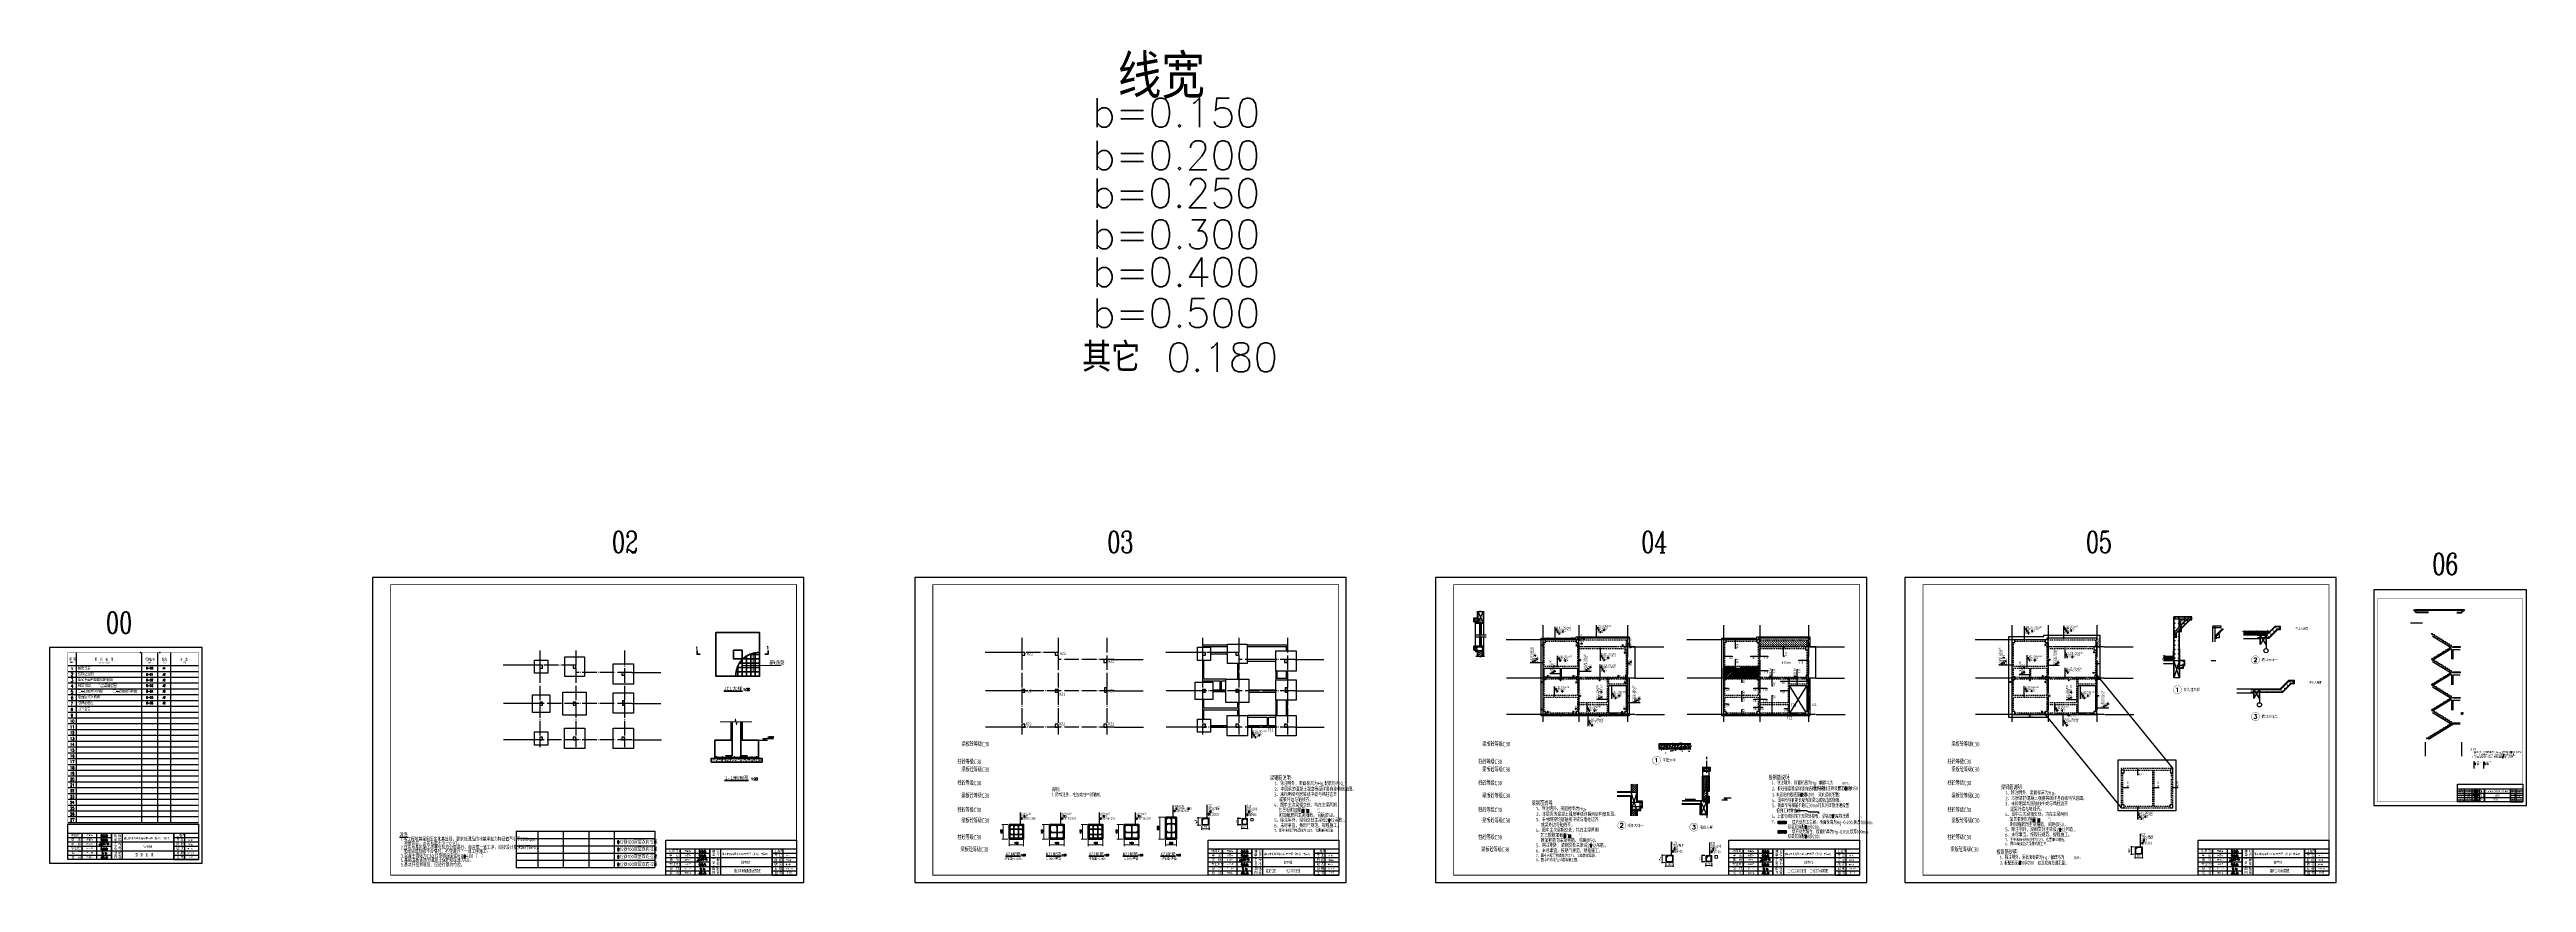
# Model space of a CAD drawing. Extents: x 365746627 to 729500028, y 528103248 to 1057099660.
# Drawn here: x 365746627 to 366087729, y 528103248 to 528217922 of the extents above.
import ezdxf
from ezdxf.enums import TextEntityAlignment as Align

# ---------------------------------------------------------------- set-up
doc = ezdxf.new("R2010")
doc.units = 0
doc.header["$LTSCALE"] = 1000
doc.header["$MEASUREMENT"] = 0
doc.linetypes.add('3', pattern=[500, 300, -200])
doc.linetypes.add('DOTE', pattern=[2.42, 2, -0.2, 0.02, -0.2])
for name, color, linetype in [('AXIS', 3, 'Continuous'), ('BEAM-梁', 2, 'Continuous'), ('BEAMDASH-梁', 3, '3'), ('C', 2, 'Continuous'), ('COLUMN', 6, 'Continuous'), ('DIM_ELEV', 3, 'Continuous'), ('DIM_LEAD', 3, 'Continuous'), ('DIM_SYMB', 3, 'Continuous'), ('DOTE', 1, 'DOTE'), ('E_WINDOW', 140, 'Continuous'), ('G', 3, 'Continuous'), ('GJ', 6, 'Continuous'), ('HATCH', 8, 'Continuous'), ('HIDE_BEAMDIMMASS', 2, 'Continuous'), ('HIGH-DIM', 3, 'Continuous'), ('LVTRY', 13, 'Continuous'), ('l立面最前', 6, 'Continuous'), ('PUB-HATCH', 8, 'Continuous'), ('PUB_DIM', 3, 'Continuous'), ('PUB_HATCH', 8, 'Continuous'), ('PUB_Hatch(材料填充)', 8, 'Continuous'), ('PUB_TEXT', 7, 'Continuous'), ('PUB_TITLE', 4, 'Continuous'), ('ROOF', 125, 'Continuous'), ('S_BEAMDIMLOCAL', 3, 'Continuous'), ('S_BEAMDIMMASS', 3, 'Continuous'), ('S_E_STAIR', 41, 'Continuous'), ('S_STAIR', 4, 'Continuous'), ('SJ', 35, 'Continuous'), ('STAIR', 2, 'Continuous'), ('SURFACE', 6, 'Continuous'), ('TEXT', 7, 'Continuous'), ('WALL', 4, 'Continuous'), ('出图文字', 40, 'Continuous'), ('剖面填充', 8, 'Continuous'), ('图层2', 7, 'Continuous'), ('图层3', 7, 'Continuous'), ('图签', 7, 'Continuous'), ('板弯矩', 2, 'Continuous'), ('板面钢筋', 1, 'Continuous'), ('构造', 5, 'Continuous'), ('环宇图框', 4, 'Continuous')]:
    doc.layers.add(name, color=color, linetype=linetype)
for name, color, linetype, lineweight in [('OAP030__', 41, 'Continuous', 25), ('OAP032__', 203, 'Continuous', 25), ('OAP0402T', 41, 'Continuous', 25), ('OAP0403T', 241, 'Continuous', 35), ('OAP0405T', 61, 'Continuous', 50), ('OAP0501_', 1, 'Continuous', 13), ('OAP052__', 63, 'Continuous', 50), ('OAP060__', 1, 'Continuous', 13), ('OAP280_C', 42, 'Continuous', 50), ('OAP280_M', 241, 'Continuous', 35), ('OAP291__', 60, 'Continuous', 40), ('PUB-TEXT', 7, 'Continuous', 25), ('REIN', 6, 'Continuous', 18), ('Z-柱大样外框', 7, 'ByLayer', 18), ('Z-详图标注', 3, 'Continuous', 18)]:
    doc.layers.add(name, color=color, linetype=linetype, lineweight=lineweight)
doc.styles.add('-宋体', font='', dxfattribs={"width": 0.8})
doc.styles.add('-黑体', font='simhei.ttf')
doc.styles.add('_COMPLEX', font='COMPLEX.shx', dxfattribs={"width": 0.75})
doc.styles.add('_HZTXT', font='1simplex.shx', dxfattribs={"width": 0.8, "bigfont": 'hztxt.shx'})
doc.styles.add('_SIMPLEX', font='SIMPLEX.shx', dxfattribs={"width": 0.6})
doc.styles.add('COMP', font='COMPLEX', dxfattribs={"bigfont": 'hztxt'})
doc.styles.add('CR', font='tssdeng.shx', dxfattribs={"width": 0.7, "bigfont": 'tssdchn.shx'})
doc.styles.add('DGL_FS', font='tssdeng.shx', dxfattribs={"bigfont": 'tssdchn.shx'})
doc.styles.add('DGL_mm_T2.5', font='romans.shx', dxfattribs={"width": 0.8, "height": 250})
doc.styles.add('DGL_ROMANS', font='romans.shx', dxfattribs={"width": 0.8})
doc.styles.add('DGL_SIMSUN', font='', dxfattribs={"width": 0.8})
doc.styles.add('HT', font='simhei.ttf', dxfattribs={"width": 0.8})
doc.styles.add('HZ', font='txt', dxfattribs={"width": 0.8, "bigfont": 'hztxt'})
doc.styles.add('KHZ', font='txt.shx', dxfattribs={"width": 0.8, "bigfont": 'hztxt.shx'})
doc.styles.add('OAP_ROMANS', font='romans.shx', dxfattribs={"width": 0.8})
doc.styles.add('RC TEXT', font='tssdeng.shx', dxfattribs={"width": 0.8})
doc.styles.add('TCCAD_Dimension', font='Tssdeng.shx', dxfattribs={"width": 0.7, "bigfont": 'hztxt.shx'})
doc.styles.add('TSSD_Label', font='Tssdeng.shx', dxfattribs={"width": 0.7, "bigfont": 'hztxt.shx'})
doc.styles.add('TSSD_REIN', font='tssdeng.shx', dxfattribs={"width": 0.8, "bigfont": 'hztxt.shx'})
doc.styles.add('图签-黑体', font='simhei.ttf', dxfattribs={"width": 0.9})
doc.styles.add('宋体', font='')
doc.styles.add('标注字体', font='', dxfattribs={"width": 0.8})
doc.styles.add('黑体', font='simhei.ttf')
doc.styles.get('-宋体').set_extended_font_data('SimSun')
doc.styles.get('DGL_SIMSUN').set_extended_font_data('SimSun')
doc.styles.get('宋体').set_extended_font_data('SimSun')
doc.styles.get('标注字体').set_extended_font_data('NSimSun')
doc.dimstyles.new('GL_mm_D2.5(100) Tick', dxfattribs={"dimscale": 100, "dimtxt": 2.5, "dimasz": 2, "dimexe": 2, "dimexo": 1.5, "dimgap": 1.25, "dimtad": 1, "dimdec": 0, "dimzin": 12, "dimdsep": 46, "dimtxsty": 'DGL_ROMANS', "dimblk": 'ARCHTICK', "dimcen": 2, "dimclrd": 83, "dimclre": 83, "dimclrt": 256, "dimadec": 0, "dimazin": 3, "dimtfac": 1, "dimtdec": 0, "dimtix": 1, "dimtmove": 1, "dimatfit": 0, "dimldrblk": 'ARCHTICK', "dimfxl": 0, "dimtolj": 1, "dimtzin": 0, "dimlwd": 13, "dimlwe": 13, "dimarcsym": 0})
doc.dimstyles.new('TCCAD_25_100', dxfattribs={"dimtxt": 250, "dimasz": 100, "dimexe": 125, "dimexo": 125, "dimgap": 100, "dimtad": 1, "dimdec": 0, "dimlfac": 0.25, "dimzin": 0, "dimdsep": 46, "dimtxsty": 'TCCAD_Dimension', "dimblk": '_TCDBK25_100', "dimcen": 0, "dimclrt": 7, "dimadec": 0, "dimazin": 0, "dimtfac": 1, "dimtdec": 0, "dimtix": 1, "dimtmove": 2, "dimatfit": 3, "dimfxl": 0, "dimtolj": 1, "dimtzin": 0, "dimarcsym": 0})
pattern_1 = [(45, (364755245.054, 528471087.25), (-35.3553532, 35.3553532), [])]

# ---------------------------------------------------------------- blocks, each defined once
blk = doc.blocks.new('xvxvg5256')
at = {"linetype": 'Continuous'}
for points in [[(0.559476, 1.073995), (0.541993, 1.071497), (0.5345, 1.066502), (0.519514, 1.066502), (0.509523, 1.061506), (0.499532, 1.049018), (0.499532, 1.029037), (0.517016, 1.014051), (0.519514, 1.00406)], [(0.536997, 1.106464), (0.529504, 1.106464)], [(0.606932, 1.226352), (0.601937, 1.208868), (0.596941, 1.206371), (0.574462, 1.166408), (0.559476, 1.148924), (0.551983, 1.131441), (0.539495, 1.12145), (0.536997, 1.106464)], [(0.536997, 1.106464), (0.556979, 1.091478), (0.559476, 1.073995)], [(0.569467, 0.974088), (0.554481, 0.97159), (0.536997, 0.959102)], [(0.559476, 1.073995), (0.596941, 1.071497), (0.606932, 1.061506), (0.606932, 1.04652), (0.594444, 1.009055)], [(0.571965, 0.996567), (0.566969, 1.006558), (0.566969, 1.041525), (0.561974, 1.051516), (0.559476, 1.073995)], [(0.586951, 0.864191), (0.574462, 0.866689), (0.561974, 0.896661)], [(0.571965, 0.996567), (0.569467, 0.974088)], [(0.569467, 0.974088), (0.581955, 0.91914), (0.586951, 0.864191)], [(0.594444, 1.009055), (0.586951, 0.999065), (0.571965, 0.996567)], [(0.586951, 0.864191), (0.591946, 0.836717), (0.599439, 0.829224), (0.604434, 0.814238)], [(0.594444, 1.009055), (0.611927, 1.009055), (0.626913, 1.014051)], [(0.689355, 0.951609), (0.684359, 0.956604), (0.679364, 0.994069), (0.664378, 0.994069), (0.639402, 0.984079), (0.636904, 0.974088), (0.649392, 0.946614), (0.671871, 0.921637)], [(0.679364, 1.116455), (0.674369, 1.106464), (0.664378, 1.101469), (0.65189, 1.081488), (0.654388, 1.044023), (0.66188, 1.03653), (0.674369, 1.034032), (0.679364, 1.021544), (0.679364, 0.996567)], [(0.671871, 0.921637), (0.664378, 0.911647), (0.659383, 0.911647)], [(0.671871, 0.921637), (0.689355, 0.924135)], [(0.679364, 0.996567), (0.701843, 0.996567), (0.709336, 0.976586), (0.701843, 0.966595), (0.699345, 0.954107), (0.689355, 0.951609)], [(0.689355, 0.924135), (0.689355, 0.951609)], [(0.689355, 0.924135), (0.704341, 0.921637), (0.744303, 0.934125), (0.749299, 0.939121), (0.749299, 0.951609)], [(0.949112, 1.051516), (0.91914, 1.051516)], [(0.949112, 1.051516), (0.946614, 1.009055), (0.956605, 0.964097), (0.981581, 0.934125), (1.026539, 0.911647), (1.07899, 0.909149), (1.118953, 0.916642), (1.138934, 0.926633), (1.151422, 0.926633), (1.193883, 0.941619), (1.233845, 0.9616), (1.231348, 0.97159), (1.223855, 0.974088), (1.223855, 0.979083)], [(0.951609, 1.061506), (0.949112, 1.051516)], [(0.976586, 1.161413), (0.976586, 1.136436), (0.964098, 1.116455), (0.964098, 1.106464), (0.951609, 1.076492), (0.951609, 1.061506)], [(0.951609, 1.061506), (0.966595, 1.061506), (0.971591, 1.066502), (1.024042, 1.068999), (1.029037, 1.064004)], [(1.069, 1.113957), (1.07899, 1.083985)], [(1.116455, 1.044023), (1.101469, 1.029037), (1.081488, 1.021544), (1.081488, 1.006558), (1.086483, 0.994069), (1.086483, 0.984079), (1.081488, 0.976586)], [(1.116455, 1.044023), (1.138934, 1.044023), (1.146427, 1.021544), (1.136436, 0.989074), (1.118953, 0.989074), (1.118953, 0.984079), (1.108962, 0.981581)], [(1.131441, 1.118953), (1.113957, 1.056511), (1.116455, 1.044023)]]:
    blk.add_lwpolyline(points, dxfattribs=at)
blk = doc.blocks.new('A$C07F9359A')
at = {"layer": '图签', "linetype": 'Continuous'}
for points in [[(0, 247), (0, 240), (7, 240), (10, 217)], [(37, 450), (3, 447)], [(7, 260), (7, 257)], [(10, 217), (10, 207), (17, 203)], [(17, 203), (17, 213)], [(17, 203), (20, 190)], [(23, 177), (17, 180), (20, 190)], [(20, 190), (30, 190), (30, 177)], [(30, 177), (23, 177)], [(23, 177), (23, 170)], [(23, 170), (33, 170)], [(33, 163), (27, 163), (23, 170)], [(33, 150), (27, 147), (27, 137), (37, 133)], [(33, 170), (30, 177)], [(37, 133), (37, 117), (30, 117), (30, 100), (37, 97)], [(33, 170), (33, 163)], [(33, 163), (33, 150)], [(37, 133), (33, 150)], [(40, 87), (33, 83), (33, 77)], [(33, 77), (40, 77)], [(33, 67), (33, 77)], [(40, 67), (33, 67)], [(33, 67), (37, 57)], [(37, 57), (33, 43), (40, 40), (37, 30), (43, 13)], [(43, 457), (37, 457), (37, 450)], [(37, 450), (43, 450), (43, 457)], [(37, 97), (40, 103)], [(37, 97), (40, 87)], [(37, 57), (43, 60), (40, 67)], [(40, 77), (40, 87)], [(40, 77), (40, 67)], [(57, 457), (63, 457), (63, 463), (43, 457)], [(293, 237), (303, 247), (313, 297), (280, 297), (263, 283), (253, 283), (227, 270), (220, 260), (207, 257), (157, 217), (140, 197), (120, 190)], [(247, 143), (213, 160), (200, 177), (190, 180), (183, 193), (177, 193), (173, 203)], [(177, 77), (177, 73)], [(243, 137), (200, 70), (187, 57), (180, 57)], [(217, 480), (217, 473), (207, 473), (207, 480)], [(217, 480), (213, 483)], [(227, 393), (220, 390), (227, 343), (213, 300)], [(403, 483), (397, 510), (360, 543), (307, 543), (270, 530), (217, 480)], [(287, 227), (270, 193), (270, 183), (263, 170), (253, 163), (253, 150), (247, 143)], [(247, 143), (263, 140), (270, 133), (307, 130)], [(293, 237), (287, 237), (287, 227)], [(287, 227), (293, 227), (293, 237)], [(410, 113), (410, 103), (403, 100), (397, 27), (380, 3), (357, 0)], [(403, 483), (410, 483), (410, 473)], [(410, 473), (403, 477), (403, 483)], [(410, 473), (420, 450), (420, 427)], [(417, 150), (410, 147), (410, 133)], [(410, 133), (420, 133)], [(410, 123), (410, 133)], [(417, 123), (410, 123)], [(410, 123), (410, 113)], [(410, 113), (417, 117), (417, 123)], [(423, 417), (417, 420), (420, 427)], [(423, 190), (417, 187), (417, 173)], [(417, 173), (427, 180), (423, 190)], [(417, 173), (417, 150)], [(420, 133), (417, 150)], [(420, 133), (417, 123)], [(420, 427), (423, 417)], [(423, 417), (427, 360)], [(430, 343), (423, 347), (427, 360)], [(427, 270), (423, 257)], [(423, 257), (433, 257), (433, 267), (427, 270)], [(423, 257), (423, 247)], [(423, 247), (423, 233)], [(423, 233), (423, 247)], [(423, 233), (430, 223), (423, 217), (423, 190)], [(427, 360), (433, 357), (430, 343)], [(430, 330), (427, 310)], [(427, 310), (433, 310)], [(427, 300), (427, 310)], [(433, 300), (427, 300)], [(427, 300), (427, 287)], [(427, 287), (433, 290), (433, 300)], [(427, 287), (427, 270)], [(430, 343), (430, 330)], [(433, 310), (430, 330)], [(433, 310), (433, 300)], [(620, 427), (610, 417), (616, 410)], [(620, 443), (613, 440), (620, 427)], [(616, 160), (620, 150), (613, 147)], [(613, 147), (616, 160)], [(613, 147), (616, 133)], [(616, 410), (620, 427)], [(616, 410), (616, 403), (633, 390), (656, 393), (666, 407), (676, 407), (680, 420)], [(703, 343), (693, 343), (656, 323), (616, 310)], [(680, 287), (676, 273), (670, 273), (670, 263), (650, 237), (643, 213), (630, 200), (626, 177), (620, 177), (616, 160)], [(660, 500), (650, 500), (630, 473), (620, 443)], [(620, 443), (623, 433)], [(686, 300), (680, 297), (680, 287)], [(680, 287), (686, 290), (686, 300)], [(690, 430), (686, 423)], [(703, 343), (700, 323), (690, 313), (686, 300)], [(716, 367), (703, 343)], [(706, 457), (706, 450)], [(853, 347), (856, 323), (836, 283), (823, 273), (803, 243), (790, 237), (756, 203), (743, 197), (716, 197), (706, 207), (706, 237), (723, 273), (723, 283), (733, 297), (740, 340), (726, 337), (716, 327), (716, 320)], [(710, 317), (710, 310)], [(716, 367), (736, 370), (746, 383), (760, 390), (783, 423), (783, 460)], [(746, 433), (743, 417), (736, 417), (726, 387), (716, 380), (716, 367)], [(753, 447), (743, 443), (746, 433)], [(746, 433), (753, 437), (753, 447)], [(756, 467), (753, 447)], [(763, 480), (756, 477), (756, 467)], [(756, 467), (763, 470), (763, 480)], [(796, 570), (793, 553), (776, 526), (776, 513), (766, 500), (763, 480)], [(853, 347), (836, 337), (823, 337)], [(826, 407), (830, 403)], [(836, 457), (830, 417)], [(843, 467), (836, 467), (836, 457)], [(836, 457), (843, 460), (843, 467)], [(856, 516), (843, 467)], [(856, 357), (853, 363)], [(856, 357), (853, 347)], [(856, 516), (860, 516), (863, 530), (856, 526), (856, 516)], [(926, 410), (913, 407), (896, 383), (890, 383), (863, 357), (856, 357)], [(866, 546), (863, 546), (860, 533), (870, 536), (866, 546)], [(866, 553), (866, 546)], [(890, 583), (880, 580)], [(906, 347), (906, 330), (926, 337), (953, 373), (960, 373), (963, 387)], [(913, 357), (906, 353), (906, 347)], [(906, 347), (913, 350), (913, 357)], [(1013, 500), (1036, 546), (1046, 556), (1050, 596), (1023, 600), (963, 566), (946, 546), (940, 546), (910, 510)], [(926, 410), (926, 390), (916, 377), (913, 357)], [(933, 423), (926, 410)], [(946, 247), (926, 237)], [(953, 503), (933, 423)], [(933, 423), (950, 427), (950, 437), (980, 463), (980, 470), (990, 473), (990, 480)], [(1016, 303), (1003, 300), (996, 290), (990, 290), (953, 260), (946, 247)], [(946, 247), (996, 237), (1026, 217), (1076, 200), (1076, 217), (1046, 253), (1023, 300), (1016, 303)], [(963, 530), (956, 523)], [(966, 390), (960, 390), (963, 387)], [(963, 387), (966, 390)], [(966, 390), (973, 393), (973, 400)], [(973, 400), (970, 403)], [(973, 400), (983, 410), (990, 410)], [(990, 410), (990, 417), (1000, 423)], [(1000, 423), (1000, 410), (993, 410), (1006, 330), (1016, 317)], [(1000, 423), (1003, 450), (996, 450)], [(1016, 317), (1033, 320), (1036, 327), (1080, 353), (1090, 353), (1090, 363)], [(1016, 317), (1016, 303)], [(1110, 370), (1100, 367)], [(1320, 370), (1313, 367), (1300, 340), (1296, 320), (1280, 303), (1273, 303)], [(1283, 483), (1276, 480), (1276, 470)], [(1276, 470), (1283, 470)], [(1280, 457), (1276, 470)], [(1283, 470), (1280, 457)], [(1280, 457), (1280, 440), (1290, 440), (1293, 447)], [(1283, 526), (1293, 520)], [(1283, 500), (1283, 483)], [(1283, 470), (1283, 483)], [(1320, 383), (1306, 393)], [(1363, 590), (1356, 560), (1360, 536), (1346, 457), (1320, 383)], [(1320, 383), (1320, 370)], [(1320, 370), (1353, 343), (1386, 333), (1413, 337), (1436, 353), (1436, 360)], [(1370, 603), (1363, 603), (1363, 590)], [(1363, 590), (1370, 593), (1370, 603)], [(1413, 513), (1403, 480), (1380, 447), (1366, 450), (1363, 463)], [(1370, 610), (1370, 603)], [(1410, 603), (1410, 600)], [(1416, 523), (1413, 513)], [(1413, 513), (1420, 516), (1416, 523)], [(1463, 427), (1453, 417), (1446, 430), (1436, 526), (1430, 536), (1416, 533), (1416, 523)], [(1423, 600), (1426, 590), (1420, 556)], [(1420, 556), (1436, 556), (1436, 550), (1423, 540), (1420, 556)], [(1486, 240), (1463, 217), (1453, 197), (1480, 203), (1549, 250), (1596, 273), (1706, 303), (1739, 297), (1739, 287), (1723, 277)], [(1496, 337), (1489, 337), (1470, 313), (1470, 307), (1506, 297)], [(1476, 590), (1476, 586)], [(1483, 423), (1476, 423)], [(1486, 506), (1480, 506)], [(1483, 423), (1489, 423), (1496, 437)], [(1486, 433), (1483, 423)], [(1546, 530), (1486, 506)], [(1486, 506), (1486, 496), (1506, 477), (1516, 473)], [(1489, 440), (1486, 433)], [(1493, 247), (1486, 240)], [(1486, 240), (1493, 240), (1493, 247)], [(1589, 673), (1559, 663), (1489, 596)], [(1516, 473), (1503, 453), (1493, 450), (1489, 440)], [(1496, 437), (1489, 440)], [(1526, 283), (1523, 273), (1509, 267), (1506, 257), (1493, 247)], [(1569, 530), (1586, 590), (1583, 606), (1563, 606), (1513, 576), (1496, 560)], [(1496, 437), (1509, 440), (1529, 460)], [(1503, 343), (1496, 343), (1496, 337)], [(1496, 337), (1506, 333)], [(1503, 343), (1506, 357)], [(1506, 333), (1503, 343)], [(1553, 463), (1549, 440), (1519, 390), (1519, 380), (1506, 377), (1506, 357)], [(1506, 357), (1539, 373), (1549, 383), (1559, 383), (1559, 390), (1586, 400), (1613, 400), (1613, 383), (1596, 367), (1593, 353), (1579, 337), (1563, 327), (1553, 307), (1536, 293), (1536, 283)], [(1506, 297), (1506, 333)], [(1526, 283), (1506, 297)], [(1516, 473), (1523, 490), (1543, 510), (1546, 530)], [(1529, 460), (1526, 467), (1519, 467)], [(1536, 283), (1526, 283)], [(1529, 460), (1553, 463)], [(1536, 283), (1553, 283)], [(1569, 530), (1546, 530)], [(1553, 463), (1559, 500)], [(1559, 500), (1556, 510), (1566, 510)], [(1566, 510), (1559, 500)], [(1566, 510), (1569, 530)]]:
    blk.add_lwpolyline(points, dxfattribs=at)
blk = doc.blocks.new('图签')
at = {"layer": '图签', "linetype": 'Continuous'}
for points in [[(6193998, 381543), (6194000, 381535), (6193985, 381508), (6193980, 381478), (6193960, 381420), (6193953, 381411), (6193953, 381401)], [(6193998, 380977), (6194000, 380969), (6193985, 380942), (6193980, 380912), (6193960, 380854), (6193953, 380844), (6193953, 380834)], [(6193998, 379732), (6194000, 379725), (6193985, 379697), (6193980, 379667), (6193960, 379610), (6193953, 379600), (6193953, 379590)], [(6194028, 381615), (6194008, 381608), (6194000, 381600), (6194000, 381595), (6193995, 381595), (6193995, 381590), (6193990, 381590), (6193978, 381578), (6193963, 381573)], [(6194028, 381049), (6194008, 381042), (6194000, 381034), (6194000, 381029), (6193995, 381029), (6193995, 381024), (6193990, 381024), (6193978, 381012), (6193963, 381007)], [(6194028, 379805), (6194008, 379797), (6194000, 379790), (6194000, 379785), (6193995, 379785), (6193995, 379780), (6193990, 379780), (6193978, 379767), (6193963, 379762)], [(6194005, 381800), (6194018, 381788), (6194028, 381718), (6194028, 381630)], [(6194005, 381234), (6194018, 381222), (6194028, 381152), (6194028, 381064)], [(6194005, 379990), (6194018, 379977), (6194028, 379907), (6194028, 379820)], [(6194028, 381630), (6194043, 381633), (6194055, 381645)], [(6194028, 381630), (6194028, 381615)], [(6194028, 381615), (6194035, 381538)], [(6194028, 381064), (6194043, 381067), (6194055, 381079)], [(6194028, 381064), (6194028, 381049)], [(6194028, 381049), (6194035, 380972)], [(6194028, 379820), (6194043, 379822), (6194055, 379835)], [(6194028, 379820), (6194028, 379805)], [(6194028, 379805), (6194035, 379727)], [(6194035, 381538), (6194030, 381533), (6194035, 381408), (6194030, 381388), (6194030, 381326), (6194035, 381321)], [(6194035, 380972), (6194030, 380967), (6194035, 380842), (6194030, 380822), (6194030, 380760), (6194035, 380755)], [(6194035, 379727), (6194030, 379722), (6194035, 379597), (6194030, 379577), (6194030, 379515), (6194035, 379510)], [(6194035, 381321), (6194033, 381286)], [(6194035, 380755), (6194033, 380720)], [(6194035, 379510), (6194033, 379475)], [(6194035, 381538), (6194048, 381530), (6194048, 381520), (6194068, 381483)], [(6194035, 381321), (6194043, 381328), (6194043, 381336)], [(6194035, 380972), (6194048, 380964), (6194048, 380954), (6194068, 380917)], [(6194035, 380755), (6194043, 380762), (6194043, 380770)], [(6194035, 379727), (6194048, 379720), (6194048, 379710), (6194068, 379672)], [(6194035, 379510), (6194043, 379518), (6194043, 379525)], [(6194113, 381540), (6194105, 381538)], [(6194113, 380974), (6194105, 380972)], [(6194113, 379730), (6194105, 379727)], [(6194134, 378250), (6194129, 378690), (6194109, 378680), (6194109, 378670)], [(6194125, 381413), (6194110, 381363)], [(6194125, 380847), (6194110, 380797)], [(6194125, 379602), (6194110, 379553)], [(6194118, 381618), (6194150, 381615), (6194150, 381598), (6194143, 381593), (6194120, 381558), (6194113, 381553), (6194113, 381540)], [(6194113, 381540), (6194128, 381543), (6194155, 381565), (6194170, 381568), (6194178, 381565), (6194193, 381545), (6194200, 381515), (6194193, 381273)], [(6194118, 381052), (6194150, 381049), (6194150, 381032), (6194143, 381027), (6194120, 380992), (6194113, 380987), (6194113, 380974)], [(6194113, 380974), (6194128, 380977), (6194155, 380999), (6194170, 381002), (6194178, 380999), (6194193, 380979), (6194200, 380949), (6194193, 380707)], [(6194118, 379807), (6194150, 379805), (6194150, 379787), (6194143, 379782), (6194120, 379747), (6194113, 379742), (6194113, 379730)], [(6194113, 379730), (6194128, 379732), (6194155, 379755), (6194170, 379757), (6194178, 379755), (6194193, 379735), (6194200, 379705), (6194193, 379463)], [(6194145, 381346), (6194135, 381333), (6194128, 381303), (6194123, 381298), (6194120, 381276)], [(6194145, 380780), (6194135, 380767), (6194128, 380737), (6194123, 380732), (6194120, 380710)], [(6194145, 379535), (6194135, 379523), (6194128, 379493), (6194123, 379488), (6194120, 379465)], [(6194125, 381413), (6194130, 381428), (6194133, 381478)], [(6194138, 381406), (6194125, 381413)], [(6194125, 380847), (6194130, 380862), (6194133, 380912)], [(6194138, 380839), (6194125, 380847)], [(6194125, 379602), (6194130, 379617), (6194133, 379667)], [(6194138, 379595), (6194125, 379602)], [(6194150, 381413), (6194138, 381406)], [(6194138, 381406), (6194138, 381383), (6194148, 381376)], [(6194150, 380847), (6194138, 380839)], [(6194138, 380839), (6194138, 380817), (6194148, 380810)], [(6194150, 379602), (6194138, 379595)], [(6194138, 379595), (6194138, 379572), (6194148, 379565)], [(6194145, 381346), (6194148, 381376)], [(6194193, 381273), (6194175, 381283), (6194170, 381306), (6194165, 381308), (6194150, 381346), (6194145, 381346)], [(6194145, 380780), (6194148, 380810)], [(6194193, 380707), (6194175, 380717), (6194170, 380740), (6194165, 380742), (6194150, 380780), (6194145, 380780)], [(6194145, 379535), (6194148, 379565)], [(6194193, 379463), (6194175, 379473), (6194170, 379495), (6194165, 379498), (6194150, 379535), (6194145, 379535)], [(6194148, 381376), (6194155, 381381), (6194155, 381396), (6194160, 381401), (6194160, 381408)], [(6194148, 380810), (6194155, 380815), (6194155, 380830), (6194160, 380834), (6194160, 380842)], [(6194148, 379565), (6194155, 379570), (6194155, 379585), (6194160, 379590), (6194160, 379597)], [(6194160, 381408), (6194160, 381418), (6194150, 381413)], [(6194150, 381413), (6194153, 381408), (6194160, 381408)], [(6194160, 380842), (6194160, 380852), (6194150, 380847)], [(6194150, 380847), (6194153, 380842), (6194160, 380842)], [(6194160, 379597), (6194160, 379607), (6194150, 379602)], [(6194150, 379602), (6194153, 379597), (6194160, 379597)], [(6194193, 381273), (6194193, 381266)], [(6194193, 380707), (6194193, 380700)], [(6194193, 379463), (6194193, 379455)], [(6194219, 378640), (6194239, 378630), (6194244, 378600)], [(6194395, 381540), (6194375, 381528), (6194325, 381485), (6194307, 381480), (6194272, 381483)], [(6194395, 380974), (6194375, 380962), (6194325, 380919), (6194307, 380914), (6194272, 380917)], [(6194395, 379730), (6194375, 379717), (6194325, 379675), (6194307, 379670), (6194272, 379672)], [(6194322, 381593), (6194312, 381593)], [(6194322, 381027), (6194312, 381027)], [(6194322, 379782), (6194312, 379782)], [(6194450, 381650), (6194437, 381653), (6194395, 381640), (6194385, 381630), (6194357, 381620), (6194342, 381608), (6194325, 381600), (6194322, 381593)], [(6194322, 381593), (6194330, 381590)], [(6194450, 381084), (6194437, 381087), (6194395, 381074), (6194385, 381064), (6194357, 381054), (6194342, 381042), (6194325, 381034), (6194322, 381027)], [(6194322, 381027), (6194330, 381024)], [(6194450, 379840), (6194437, 379842), (6194395, 379830), (6194385, 379820), (6194357, 379810), (6194342, 379797), (6194325, 379790), (6194322, 379782)], [(6194322, 379782), (6194330, 379780)], [(6194344, 378625), (6194324, 378605)], [(6194342, 381463), (6194372, 381463)], [(6194342, 380897), (6194372, 380897)], [(6194342, 379652), (6194372, 379652)], [(6194354, 378640), (6194344, 378635), (6194344, 378625)], [(6194344, 378625), (6194359, 378630)], [(6194400, 381443), (6194377, 381430), (6194350, 381425)], [(6194400, 380877), (6194377, 380864), (6194350, 380859)], [(6194400, 379632), (6194377, 379620), (6194350, 379615)], [(6194379, 378675), (6194359, 378660), (6194354, 378640)], [(6194400, 381316), (6194392, 381311), (6194387, 381298), (6194372, 381296), (6194362, 381303), (6194355, 381321)], [(6194400, 380750), (6194392, 380745), (6194387, 380732), (6194372, 380730), (6194362, 380737), (6194355, 380755)], [(6194400, 379505), (6194392, 379500), (6194387, 379488), (6194372, 379485), (6194362, 379493), (6194355, 379510)], [(6194359, 378630), (6194379, 378635), (6194389, 378650)], [(6194382, 381580), (6194387, 381555), (6194395, 381548)], [(6194382, 381014), (6194387, 380989), (6194395, 380982)], [(6194382, 379770), (6194387, 379745), (6194395, 379737)], [(6194395, 381548), (6194417, 381555), (6194425, 381565), (6194440, 381568), (6194455, 381578), (6194480, 381575), (6194482, 381558), (6194462, 381528), (6194457, 381528), (6194442, 381515), (6194412, 381520), (6194395, 381540)], [(6194395, 381540), (6194395, 381548)], [(6194395, 380982), (6194417, 380989), (6194425, 380999), (6194440, 381002), (6194455, 381012), (6194480, 381009), (6194482, 380992), (6194462, 380962), (6194457, 380962), (6194442, 380949), (6194412, 380954), (6194395, 380974)], [(6194395, 380974), (6194395, 380982)], [(6194395, 379737), (6194417, 379745), (6194425, 379755), (6194440, 379757), (6194455, 379767), (6194480, 379765), (6194482, 379747), (6194462, 379717), (6194457, 379717), (6194442, 379705), (6194412, 379710), (6194395, 379730)], [(6194395, 379730), (6194395, 379737)], [(6194440, 381411), (6194440, 381403), (6194420, 381373), (6194400, 381316)], [(6194400, 381316), (6194402, 381311), (6194417, 381311), (6194420, 381316), (6194442, 381321)], [(6194440, 380844), (6194440, 380837), (6194420, 380807), (6194400, 380750)], [(6194400, 380750), (6194402, 380745), (6194417, 380745), (6194420, 380750), (6194442, 380755)], [(6194440, 379600), (6194440, 379592), (6194420, 379562), (6194400, 379505)], [(6194400, 379505), (6194402, 379500), (6194417, 379500), (6194420, 379505), (6194442, 379510)], [(6194440, 381411), (6194427, 381413), (6194417, 381420), (6194407, 381420)], [(6194440, 380844), (6194427, 380847), (6194417, 380854), (6194407, 380854)], [(6194440, 379600), (6194427, 379602), (6194417, 379610), (6194407, 379610)], [(6194440, 381296), (6194425, 381276), (6194412, 381268)], [(6194440, 380730), (6194425, 380710), (6194412, 380702)], [(6194440, 379485), (6194425, 379465), (6194412, 379458)], [(6194490, 381313), (6194502, 381361), (6194500, 381376), (6194505, 381408), (6194495, 381423), (6194465, 381428), (6194455, 381423), (6194445, 381411), (6194440, 381411)], [(6194447, 381336), (6194440, 381363)], [(6194442, 381321), (6194440, 381296)], [(6194440, 381296), (6194455, 381298), (6194480, 381313), (6194490, 381311), (6194482, 381263)], [(6194490, 380747), (6194502, 380795), (6194500, 380810), (6194505, 380842), (6194495, 380857), (6194465, 380862), (6194455, 380857), (6194445, 380844), (6194440, 380844)], [(6194447, 380770), (6194440, 380797)], [(6194442, 380755), (6194440, 380730)], [(6194440, 380730), (6194455, 380732), (6194480, 380747), (6194490, 380745), (6194482, 380697)], [(6194490, 379503), (6194502, 379550), (6194500, 379565), (6194505, 379597), (6194495, 379612), (6194465, 379617), (6194455, 379612), (6194445, 379600), (6194440, 379600)], [(6194447, 379525), (6194440, 379553)], [(6194442, 379510), (6194440, 379485)], [(6194440, 379485), (6194455, 379488), (6194480, 379503), (6194490, 379500), (6194482, 379453)], [(6194442, 381321), (6194447, 381336)], [(6194442, 380755), (6194447, 380770)], [(6194442, 379510), (6194447, 379525)], [(6194460, 381498), (6194452, 381498), (6194452, 381485), (6194447, 381480)], [(6194447, 381336), (6194460, 381338), (6194472, 381348)], [(6194460, 380932), (6194452, 380932), (6194452, 380919), (6194447, 380914)], [(6194447, 380770), (6194460, 380772), (6194472, 380782)], [(6194460, 379687), (6194452, 379687), (6194452, 379675), (6194447, 379670)], [(6194447, 379525), (6194460, 379528), (6194472, 379538)], [(6194600, 381413), (6194610, 381408), (6194612, 381401), (6194620, 381396), (6194620, 381383), (6194632, 381361), (6194677, 381311), (6194695, 381308), (6194702, 381316), (6194707, 381401), (6194705, 381413)], [(6194600, 380847), (6194610, 380842), (6194612, 380834), (6194620, 380830), (6194620, 380817), (6194632, 380795), (6194677, 380745), (6194695, 380742), (6194702, 380750), (6194707, 380834), (6194705, 380847)], [(6194600, 379602), (6194610, 379597), (6194612, 379590), (6194620, 379585), (6194620, 379572), (6194632, 379550), (6194677, 379500), (6194695, 379498), (6194702, 379505), (6194707, 379590), (6194705, 379602)], [(6194610, 381520), (6194627, 381515), (6194645, 381498), (6194647, 381485)], [(6194610, 380954), (6194627, 380949), (6194645, 380932), (6194647, 380919)], [(6194610, 379710), (6194627, 379705), (6194645, 379687), (6194647, 379675)], [(6194632, 381618), (6194642, 381613), (6194642, 381588)], [(6194632, 381052), (6194642, 381047), (6194642, 381022)], [(6194632, 379807), (6194642, 379802), (6194642, 379777)], [(6194705, 381418), (6194697, 381415)], [(6194705, 380852), (6194697, 380849)], [(6194705, 379607), (6194697, 379605)], [(6194705, 381418), (6194710, 381465)], [(6194760, 381428), (6194705, 381418)], [(6194705, 380852), (6194710, 380899)], [(6194760, 380862), (6194705, 380852)], [(6194705, 379607), (6194710, 379655)], [(6194760, 379617), (6194705, 379607)], [(6194757, 381560), (6194750, 381553)], [(6194757, 380994), (6194750, 380987)], [(6194757, 379750), (6194750, 379742)], [(6194754, 378635), (6194754, 378705), (6194799, 378670), (6194799, 378655), (6194774, 378635), (6194759, 378635), (6194754, 378620)], [(6194760, 381428), (6194755, 381381), (6194760, 381376), (6194772, 381378), (6194780, 381388), (6194800, 381403), (6194802, 381411), (6194807, 381411), (6194812, 381428), (6194827, 381430), (6194842, 381448)], [(6194760, 380862), (6194755, 380815), (6194760, 380810), (6194772, 380812), (6194780, 380822), (6194800, 380837), (6194802, 380844), (6194807, 380844), (6194812, 380862), (6194827, 380864), (6194842, 380882)], [(6194760, 379617), (6194755, 379570), (6194760, 379565), (6194772, 379567), (6194780, 379577), (6194800, 379592), (6194802, 379600), (6194807, 379600), (6194812, 379617), (6194827, 379620), (6194842, 379637)], [(6194757, 381560), (6194757, 381575), (6194770, 381593), (6194775, 381615), (6194785, 381630), (6194785, 381638), (6194792, 381648), (6194792, 381663), (6194785, 381673), (6194775, 381670), (6194772, 381660)], [(6194757, 381560), (6194780, 381565), (6194800, 381585), (6194807, 381585), (6194825, 381603), (6194844, 381608)], [(6194757, 380994), (6194757, 381009), (6194770, 381027), (6194775, 381049), (6194785, 381064), (6194785, 381072), (6194792, 381082), (6194792, 381097), (6194785, 381107), (6194775, 381104), (6194772, 381094)], [(6194757, 380994), (6194780, 380999), (6194800, 381019), (6194807, 381019), (6194825, 381037), (6194844, 381042)], [(6194757, 379750), (6194757, 379765), (6194770, 379782), (6194775, 379805), (6194785, 379820), (6194785, 379827), (6194792, 379837), (6194792, 379852), (6194785, 379862), (6194775, 379860), (6194772, 379850)], [(6194757, 379750), (6194780, 379755), (6194800, 379775), (6194807, 379775), (6194825, 379792), (6194844, 379797)], [(6194765, 381433), (6194760, 381428)], [(6194765, 380867), (6194760, 380862)], [(6194765, 379622), (6194760, 379617)], [(6194859, 381473), (6194859, 381553), (6194857, 381560), (6194852, 381560), (6194830, 381540), (6194787, 381515), (6194782, 381505), (6194772, 381500), (6194770, 381470), (6194765, 381460), (6194765, 381433)], [(6194830, 381460), (6194822, 381453), (6194802, 381448), (6194800, 381443), (6194775, 381433), (6194765, 381433)], [(6194859, 380907), (6194859, 380987), (6194857, 380994), (6194852, 380994), (6194830, 380974), (6194787, 380949), (6194782, 380939), (6194772, 380934), (6194770, 380904), (6194765, 380894), (6194765, 380867)], [(6194830, 380894), (6194822, 380887), (6194802, 380882), (6194800, 380877), (6194775, 380867), (6194765, 380867)], [(6194859, 379662), (6194859, 379742), (6194857, 379750), (6194852, 379750), (6194830, 379730), (6194787, 379705), (6194782, 379695), (6194772, 379690), (6194770, 379660), (6194765, 379650), (6194765, 379622)], [(6194830, 379650), (6194822, 379642), (6194802, 379637), (6194800, 379632), (6194775, 379622), (6194765, 379622)], [(6194772, 381660), (6194767, 381660)], [(6194772, 381094), (6194767, 381094)], [(6194772, 379850), (6194767, 379850)], [(6194772, 381660), (6194775, 381650)], [(6194772, 381094), (6194775, 381084)], [(6194772, 379850), (6194775, 379840)], [(6194830, 381460), (6194827, 381470), (6194810, 381478), (6194800, 381478), (6194790, 381485)], [(6194830, 380894), (6194827, 380904), (6194810, 380912), (6194800, 380912), (6194790, 380919)], [(6194830, 379650), (6194827, 379660), (6194810, 379667), (6194800, 379667), (6194790, 379675)], [(6194834, 381458), (6194830, 381460)], [(6194834, 380892), (6194830, 380894)], [(6194834, 379647), (6194830, 379650)], [(6194842, 381450), (6194839, 381458), (6194834, 381458)], [(6194834, 381458), (6194834, 381453), (6194842, 381448)], [(6194857, 381448), (6194857, 381423), (6194862, 381411), (6194864, 381361), (6194859, 381293), (6194857, 381288), (6194847, 381288), (6194839, 381296), (6194834, 381296)], [(6194842, 380884), (6194839, 380892), (6194834, 380892)], [(6194834, 380892), (6194834, 380887), (6194842, 380882)], [(6194857, 380882), (6194857, 380857), (6194862, 380844), (6194864, 380795), (6194859, 380727), (6194857, 380722), (6194847, 380722), (6194839, 380730), (6194834, 380730)], [(6194842, 379640), (6194839, 379647), (6194834, 379647)], [(6194834, 379647), (6194834, 379642), (6194842, 379637)], [(6194857, 379637), (6194857, 379612), (6194862, 379600), (6194864, 379550), (6194859, 379483), (6194857, 379478), (6194847, 379478), (6194839, 379485), (6194834, 379485)], [(6194857, 381468), (6194837, 381463)], [(6194857, 380902), (6194837, 380897)], [(6194857, 379657), (6194837, 379652)], [(6194842, 381448), (6194842, 381450)], [(6194842, 381450), (6194857, 381448)], [(6194842, 380882), (6194842, 380884)], [(6194842, 380884), (6194857, 380882)], [(6194842, 379637), (6194842, 379640)], [(6194842, 379640), (6194857, 379637)], [(6194857, 381448), (6194857, 381468)], [(6194857, 380882), (6194857, 380902)], [(6194857, 379637), (6194857, 379657)], [(6194859, 381473), (6194867, 381473), (6194874, 381483), (6194887, 381488), (6194912, 381510), (6194924, 381515), (6194924, 381520), (6194934, 381530)], [(6194859, 380907), (6194867, 380907), (6194874, 380917), (6194887, 380922), (6194912, 380944), (6194924, 380949), (6194924, 380954), (6194934, 380964)], [(6194859, 379662), (6194867, 379662), (6194874, 379672), (6194887, 379677), (6194912, 379700), (6194924, 379705), (6194924, 379710), (6194934, 379720)], [(6193999, 378445), (6193999, 378455), (6193979, 378460), (6193969, 378445), (6193974, 378420), (6193989, 378420), (6193999, 378445)], [(6193999, 378525), (6194049, 378525)], [(6194014, 378445), (6193999, 378445)], [(6194049, 378525), (6194039, 378490), (6194014, 378460), (6194014, 378445)], [(6194014, 378445), (6194039, 378430), (6194049, 378450)], [(6194024, 378580), (6194029, 378555)], [(6194049, 378525), (6194059, 378525)], [(6194089, 378520), (6194084, 378485)], [(6194239, 378425), (6194189, 378435)], [(6194244, 378575), (6194239, 378495), (6194249, 378480), (6194239, 378425)], [(6194239, 378425), (6194314, 378410), (6194369, 378410), (6194389, 378400), (6194419, 378400), (6194564, 378370), (6194589, 378370), (6194589, 378385)], [(6194324, 378605), (6194284, 378600)], [(6194324, 378605), (6194299, 378560), (6194309, 378540), (6194359, 378540)], [(6194354, 378500), (6194334, 378500), (6194314, 378485), (6194334, 378450), (6194354, 378445), (6194354, 378500)], [(6194359, 378515), (6194354, 378500)], [(6194359, 378540), (6194359, 378555), (6194374, 378560)], [(6194374, 378560), (6194384, 378550), (6194414, 378540), (6194409, 378525), (6194359, 378515)], [(6194359, 378515), (6194359, 378540)], [(6194374, 378560), (6194374, 378580)], [(6194589, 378385), (6194579, 378395), (6194584, 378410)], [(6194589, 378385), (6194599, 378385), (6194649, 378430), (6194699, 378425), (6194709, 378410), (6194789, 378415), (6194809, 378405), (6194844, 378425), (6194879, 378425), (6194954, 378400), (6194954, 378380)], [(6194754, 378620), (6194729, 378620), (6194699, 378605), (6194669, 378605)], [(6194694, 378545), (6194679, 378545), (6194669, 378540), (6194669, 378530), (6194689, 378530), (6194694, 378545)], [(6194714, 378540), (6194694, 378545)], [(6194754, 378560), (6194719, 378550), (6194714, 378540)], [(6194714, 378540), (6194734, 378510), (6194749, 378510), (6194749, 378550)], [(6194754, 378620), (6194754, 378560)], [(6194754, 378560), (6194884, 378555), (6194879, 378535), (6194849, 378525)]]:
    blk.add_lwpolyline(points, dxfattribs=at)
at = {"layer": '环宇图框'}
for p, q in [((6189400, 378211), (6189400, 383040)), ((6189400, 383040), (6207403, 383040)), ((6189400, 378197), (6189400, 383040)), ((6189400, 383040), (6207403, 383040)), ((6189400, 378197), (6189400, 383040)), ((6207403, 383040), (6207403, 378197)), ((6189400, 381829), (6207403, 381829)), ((6189400, 381224), (6195454, 381224)), ((6189400, 380618), (6207403, 380618)), ((6189400, 380013), (6195454, 380013)), ((6189400, 379408), (6207403, 379408)), ((6189400, 378802), (6195454, 378802)), ((6191418, 378211), (6191418, 381829)), ((6193436, 378211), (6193436, 381829)), ((6195454, 381829), (6195454, 378211)), ((6195454, 378197), (6195454, 381829)), ((6196967, 378211), (6196967, 381829)), ((6204030, 381829), (6204030, 378211)), ((6204030, 378211), (6204030, 381829)), ((6204030, 381224), (6207403, 381224)), ((6204030, 380013), (6207403, 380013)), ((6204030, 378802), (6207403, 378802)), ((6205544, 378211), (6205544, 381829)), ((6207403, 378197), (6189400, 378197)), ((6204030, 378197), (6207403, 378197))]:
    blk.add_line(p, q, dxfattribs=at)
at = {"layer": '图签', "xscale": 0.8, "yscale": 0.8, "zscale": 0.8}
blk.add_blockref('A$C07F9359A', (6193736, 380071), dxfattribs=at)
at = {"layer": '图签', "linetype": 'Continuous', "xscale": 1000, "yscale": 1000, "zscale": 1000}
blk.add_blockref('xvxvg5256', (6193594, 378059), dxfattribs=at)
at = {"layer": '图签', "style": '宋体'}
for s, p in [('程  超', (6191992, 378998)), ('杨雷海', (6191992, 381420)), ('杨雷海', (6191992, 380814)), ('杨雷海', (6191992, 379604)), ('杨发伟', (6191992, 378393)), ('闵辉煌', (6191992, 380209))]:
    blk.add_text(s, height=206.7, dxfattribs=at).set_placement(p)
at = {"layer": '环宇图框'}
for s, height, style, width, p in [('项目负责', 403.6, '_HZTXT', 0.8, (6189834, 381347)), ('专业负责', 403.6, '_HZTXT', 0.8, (6189834, 379531)), ('审   定', 403.6, '_HZTXT', 0.8, (6189892, 380750)), ('校   对', 403.6, '_HZTXT', 0.8, (6189919, 378329)), ('设   计', 403.6, '_HZTXT', 0.8, (6189919, 378934)), ('审   核', 403.6, '_HZTXT', 0.8, (6189910, 380145)), ('建 设', 403.6, '_HZTXT', 0.8, (6195778, 381285)), ('名 称', 403.6, '_HZTXT', 0.8, (6195778, 379546)), ('工 程', 403.6, '_HZTXT', 0.8, (6195778, 380075)), ('单 位', 403.6, '_HZTXT', 0.8, (6195778, 380756)), ('图 纸', 403.6, '_HZTXT', 0.8, (6195778, 378891)), ('内 容', 403.6, '_HZTXT', 0.8, (6195778, 378362)), ('佛山市南海里水镇麻奢东莅（陈宅）自建房', 280, '黑体', 0.85, (6197123, 380975)), ('住宅楼', 353.1, '黑体', 0.85, (6199782, 379794)), ('工程号', 403.6, '_HZTXT', 0.8, (6204332, 381328)), ('版 次', 403.6, '_HZTXT', 0.8, (6204369, 379512)), ('专 业', 403.6, '_HZTXT', 0.8, (6204364, 380768)), ('阶 段', 403.6, '_HZTXT', 0.8, (6204369, 380117)), ('日 期', 403.6, '_HZTXT', 0.8, (6204369, 378906)), ('图 号', 403.6, '_HZTXT', 0.8, (6204398, 378301)), ('2016.08', 201.8, '图签-黑体', 0.8, (6205911, 378988)), ('第一版', 201.8, '图签-黑体', 0.8, (6205911, 379566)), ('施工图', 201.8, '图签-黑体', 0.8, (6205977, 380170)), ('结 构', 201.8, '图签-黑体', 0.8, (6205989, 380785))]:
    blk.add_text(s, height=height, dxfattribs=dict(at, style=style, width=width)).set_placement(p)
blk = doc.blocks.new('SA56A4G5G5A56')
at = {"layer": 'AXIS'}
for p, q in [((2423887, -728286), (2419887, -728286)), ((2437630, -729286), (2441630, -729286)), ((2423930, -733586), (2419930, -733586)), ((2437630, -733586), (2441630, -733586)), ((2423930, -738586), (2419930, -738586)), ((2437700, -738586), (2441700, -738586))]:
    blk.add_line(p, q, dxfattribs=at)
blk = doc.blocks.new('a12ghd23h')
at = {"layer": 'AXIS'}
for p, q in [((365887754, 528189569), (365883754, 528189569)), ((365901497, 528188569), (365905497, 528188569)), ((365887797, 528184269), (365883797, 528184269)), ((365901497, 528184269), (365905497, 528184269)), ((365887797, 528179269), (365883797, 528179269)), ((365901568, 528179269), (365905568, 528179269))]:
    blk.add_line(p, q, dxfattribs=at)
at = {"layer": 'DOTE'}
for p, q in [((365888797, 528191569), (365888797, 528178269)), ((365893797, 528191569), (365893797, 528178269)), ((365900497, 528191569), (365900497, 528178269)), ((365893797, 528189569), (365887797, 528189569)), ((365901497, 528188569), (365893797, 528188569)), ((365901497, 528184269), (365887797, 528184269)), ((365901497, 528179269), (365887797, 528179269))]:
    blk.add_line(p, q, dxfattribs=at)
blk = doc.blocks.new('112')
at = {"layer": 'TEXT', "color": 7, "style": 'TSSD_Label', "width": 0.7}
for s, p in [('梁板砼等级C30', (365854322, 528273520)), ('柱砼等级C30', (365853767, 528271093)), ('柱砼等级C30', (365853767, 528268164)), ('梁板砼等级C30', (365854322, 528270020)), ('梁板砼等级C30', (365854322, 528266421)), ('柱砼等级C30', (365853767, 528264458)), ('梁板砼等级C30', (365854322, 528262990)), ('柱砼等级C30', (365853767, 528260693)), ('梁板砼等级C30', (365854188, 528259011))]:
    blk.add_text(s, height=600, rotation=360, dxfattribs=at).set_placement(p)
blk = doc.blocks.new('12SA123G')
at = {"layer": 'COLUMN'}
for p, q in [((365920183, 528143957), (365919783, 528143957)), ((365919783, 528143957), (365919783, 528143557)), ((365919783, 528143557), (365920183, 528143557)), ((365920183, 528143557), (365920183, 528143957)), ((365924783, 528143957), (365924383, 528143957)), ((365924383, 528143957), (365924383, 528143557)), ((365924383, 528143557), (365924783, 528143557)), ((365924783, 528143557), (365924783, 528143957)), ((365931483, 528142957), (365931083, 528142957)), ((365931083, 528142957), (365931083, 528142557)), ((365931483, 528142557), (365931483, 528142957)), ((365931083, 528142557), (365931483, 528142557)), ((365920183, 528138857), (365919783, 528138857)), ((365919783, 528138857), (365919783, 528138457)), ((365919783, 528138457), (365920183, 528138457)), ((365920183, 528138457), (365920183, 528138857)), ((365924783, 528138857), (365924383, 528138857)), ((365924383, 528138857), (365924383, 528138457)), ((365924383, 528138457), (365924783, 528138457)), ((365924783, 528138457), (365924783, 528138857)), ((365931483, 528139057), (365931183, 528139057)), ((365931183, 528139057), (365931183, 528138457)), ((365931183, 528138457), (365931483, 528138457)), ((365931483, 528138457), (365931483, 528139057)), ((365920183, 528134057), (365919783, 528134057)), ((365919783, 528134057), (365919783, 528133657)), ((365919783, 528133657), (365920183, 528133657)), ((365920183, 528133657), (365920183, 528134057)), ((365924783, 528134057), (365924383, 528134057)), ((365924383, 528134057), (365924383, 528133657)), ((365924383, 528133657), (365924783, 528133657)), ((365924783, 528133657), (365924783, 528134057)), ((365931483, 528134057), (365931083, 528134057)), ((365931083, 528134057), (365931083, 528133657)), ((365931083, 528133657), (365931483, 528133657)), ((365931483, 528133657), (365931483, 528134057))]:
    blk.add_line(p, q, dxfattribs=at)
blk = doc.blocks.new('_ArchTick')
at = {"color": 0, "linetype": 'ByBlock', "const_width": 0.4}
blk.add_lwpolyline([(-0.5, -0.5), (0.5, 0.5)], dxfattribs=at)
blk = doc.blocks.new('*D14')
at = {"layer": 'Defpoints', "color": 0, "transparency": 16777216}
for p in [(365878764, 528109227), (365880764, 528109227), (365878764, 528108427)]:
    blk.add_point(p, dxfattribs=at)
at = {"layer": 'OAP030__', "color": 83, "lineweight": 13, "transparency": 16777216}
for p, q in [((365878764, 528109077), (365878764, 528108227)), ((365880764, 528109077), (365880764, 528108227)), ((365880764, 528108427), (365878764, 528108427))]:
    blk.add_line(p, q, dxfattribs=at)
at = {"layer": 'OAP030__', "color": 83, "lineweight": 13, "transparency": 16777216, "xscale": 100, "yscale": 100, "zscale": 100, "rotation": 180}
blk.add_blockref('_ArchTick', (365878764, 528108427), dxfattribs=at)
at = {"layer": 'OAP030__', "color": 83, "lineweight": 13, "transparency": 16777216, "xscale": 100, "yscale": 100, "zscale": 100}
blk.add_blockref('_ArchTick', (365880764, 528108427), dxfattribs=at)
at = {"layer": 'OAP030__', "transparency": 16777216, "insert": (365879764, 528108677), "char_height": 250, "attachment_point": 5, "style": 'DGL_ROMANS'}
blk.add_mtext('\\A1;400', dxfattribs=at)
blk = doc.blocks.new('*D15')
at = {"layer": 'Defpoints', "color": 0, "transparency": 16777216}
for p in [(365877964, 528111227), (365878764, 528111227), (365878764, 528109227)]:
    blk.add_point(p, dxfattribs=at)
at = {"layer": 'OAP030__', "color": 83, "lineweight": 13, "transparency": 16777216}
for p, q in [((365878614, 528111227), (365877764, 528111227)), ((365878614, 528109227), (365877764, 528109227)), ((365877964, 528109227), (365877964, 528111227))]:
    blk.add_line(p, q, dxfattribs=at)
at = {"layer": 'OAP030__', "color": 83, "lineweight": 13, "transparency": 16777216, "xscale": 100, "yscale": 100, "zscale": 100}
for p, rotation in [((365877964, 528111227), 90), ((365877964, 528109227), 270)]:
    blk.add_blockref('_ArchTick', p, dxfattribs=dict(at, rotation=rotation))
at = {"layer": 'OAP030__', "transparency": 16777216, "insert": (365877714, 528110227), "char_height": 250, "attachment_point": 5, "rotation": 90, "style": 'DGL_ROMANS'}
blk.add_mtext('\\A1;400', dxfattribs=at)
blk = doc.blocks.new('*D16')
at = {"layer": 'Defpoints', "color": 0, "transparency": 16777216}
for p in [(365884344, 528109227), (365886344, 528109227), (365884344, 528108427)]:
    blk.add_point(p, dxfattribs=at)
at = {"layer": 'OAP030__', "color": 83, "lineweight": 13, "transparency": 16777216}
for p, q in [((365884344, 528109077), (365884344, 528108227)), ((365886344, 528109077), (365886344, 528108227)), ((365886344, 528108427), (365884344, 528108427))]:
    blk.add_line(p, q, dxfattribs=at)
at = {"layer": 'OAP030__', "color": 83, "lineweight": 13, "transparency": 16777216, "xscale": 100, "yscale": 100, "zscale": 100, "rotation": 180}
blk.add_blockref('_ArchTick', (365884344, 528108427), dxfattribs=at)
at = {"layer": 'OAP030__', "color": 83, "lineweight": 13, "transparency": 16777216, "xscale": 100, "yscale": 100, "zscale": 100}
blk.add_blockref('_ArchTick', (365886344, 528108427), dxfattribs=at)
at = {"layer": 'OAP030__', "transparency": 16777216, "insert": (365885344, 528108677), "char_height": 250, "attachment_point": 5, "style": 'DGL_ROMANS'}
blk.add_mtext('\\A1;400', dxfattribs=at)
blk = doc.blocks.new('*D17')
at = {"layer": 'Defpoints', "color": 0, "transparency": 16777216}
for p in [(365883544, 528111227), (365884344, 528111227), (365884344, 528109227)]:
    blk.add_point(p, dxfattribs=at)
at = {"layer": 'OAP030__', "color": 83, "lineweight": 13, "transparency": 16777216}
for p, q in [((365884194, 528111227), (365883344, 528111227)), ((365884194, 528109227), (365883344, 528109227)), ((365883544, 528109227), (365883544, 528111227))]:
    blk.add_line(p, q, dxfattribs=at)
at = {"layer": 'OAP030__', "color": 83, "lineweight": 13, "transparency": 16777216, "xscale": 100, "yscale": 100, "zscale": 100}
for p, rotation in [((365883544, 528111227), 90), ((365883544, 528109227), 270)]:
    blk.add_blockref('_ArchTick', p, dxfattribs=dict(at, rotation=rotation))
at = {"layer": 'OAP030__', "transparency": 16777216, "insert": (365883294, 528110227), "char_height": 250, "attachment_point": 5, "rotation": 90, "style": 'DGL_ROMANS'}
blk.add_mtext('\\A1;400', dxfattribs=at)
blk = doc.blocks.new('*D18')
at = {"layer": 'Defpoints', "color": 0, "transparency": 16777216}
for p in [(365889676, 528109227), (365891676, 528109227), (365889676, 528108427)]:
    blk.add_point(p, dxfattribs=at)
at = {"layer": 'OAP030__', "color": 83, "lineweight": 13, "transparency": 16777216}
for p, q in [((365889676, 528109077), (365889676, 528108227)), ((365891676, 528109077), (365891676, 528108227)), ((365891676, 528108427), (365889676, 528108427))]:
    blk.add_line(p, q, dxfattribs=at)
at = {"layer": 'OAP030__', "color": 83, "lineweight": 13, "transparency": 16777216, "xscale": 100, "yscale": 100, "zscale": 100, "rotation": 180}
blk.add_blockref('_ArchTick', (365889676, 528108427), dxfattribs=at)
at = {"layer": 'OAP030__', "color": 83, "lineweight": 13, "transparency": 16777216, "xscale": 100, "yscale": 100, "zscale": 100}
blk.add_blockref('_ArchTick', (365891676, 528108427), dxfattribs=at)
at = {"layer": 'OAP030__', "transparency": 16777216, "insert": (365890676, 528108677), "char_height": 250, "attachment_point": 5, "style": 'DGL_ROMANS'}
blk.add_mtext('\\A1;400', dxfattribs=at)
blk = doc.blocks.new('*D19')
at = {"layer": 'Defpoints', "color": 0, "transparency": 16777216}
for p in [(365888876, 528111227), (365889676, 528111227), (365889676, 528109227)]:
    blk.add_point(p, dxfattribs=at)
at = {"layer": 'OAP030__', "color": 83, "lineweight": 13, "transparency": 16777216}
for p, q in [((365889526, 528111227), (365888676, 528111227)), ((365889526, 528109227), (365888676, 528109227)), ((365888876, 528109227), (365888876, 528111227))]:
    blk.add_line(p, q, dxfattribs=at)
at = {"layer": 'OAP030__', "color": 83, "lineweight": 13, "transparency": 16777216, "xscale": 100, "yscale": 100, "zscale": 100}
for p, rotation in [((365888876, 528111227), 90), ((365888876, 528109227), 270)]:
    blk.add_blockref('_ArchTick', p, dxfattribs=dict(at, rotation=rotation))
at = {"layer": 'OAP030__', "transparency": 16777216, "insert": (365888626, 528110227), "char_height": 250, "attachment_point": 5, "rotation": 90, "style": 'DGL_ROMANS'}
blk.add_mtext('\\A1;400', dxfattribs=at)
blk = doc.blocks.new('*D20')
at = {"layer": 'Defpoints', "color": 0, "transparency": 16777216}
for p in [(365894627, 528109227), (365896627, 528109227), (365894627, 528108427)]:
    blk.add_point(p, dxfattribs=at)
at = {"layer": 'OAP030__', "color": 83, "lineweight": 13, "transparency": 16777216}
for p, q in [((365894627, 528109077), (365894627, 528108227)), ((365896627, 528109077), (365896627, 528108227)), ((365896627, 528108427), (365894627, 528108427))]:
    blk.add_line(p, q, dxfattribs=at)
at = {"layer": 'OAP030__', "color": 83, "lineweight": 13, "transparency": 16777216, "xscale": 100, "yscale": 100, "zscale": 100, "rotation": 180}
blk.add_blockref('_ArchTick', (365894627, 528108427), dxfattribs=at)
at = {"layer": 'OAP030__', "color": 83, "lineweight": 13, "transparency": 16777216, "xscale": 100, "yscale": 100, "zscale": 100}
blk.add_blockref('_ArchTick', (365896627, 528108427), dxfattribs=at)
at = {"layer": 'OAP030__', "transparency": 16777216, "insert": (365895627, 528108677), "char_height": 250, "attachment_point": 5, "style": 'DGL_ROMANS'}
blk.add_mtext('\\A1;400', dxfattribs=at)
blk = doc.blocks.new('_TCDBK20_100')
at = {"color": 3, "ltscale": 2500}
blk.add_line((-1, 0), (1, 0), dxfattribs=at)
at = {"color": 3, "const_width": 0.25}
blk.add_lwpolyline([(-0.7, -0.7), (0.7, 0.7)], dxfattribs=at)
blk = doc.blocks.new('GZ1配筋大样')
at = {"layer": 'REIN', "color": 1}
for p, q in [((2188351, 335789), (2188451, 335789)), ((2188351, 334989), (2188351, 335789)), ((2188351, 335789), (2189151, 335789)), ((2188351, 335689), (2188351, 335789)), ((2188457, 335583), (2188351, 335689)), ((2189151, 334989), (2188351, 334989)), ((2188451, 335789), (2188557, 335683)), ((2189151, 335789), (2189151, 334989))]:
    blk.add_line(p, q, dxfattribs=at)
at = {"layer": 'REIN', "color": 1, "const_width": 50}
for points in [[(2188391, 335724, 1), (2188441, 335724, 1)], [(2188391, 335054, 1), (2188441, 335054, 1)], [(2189061, 335724, 1), (2189111, 335724, 1)], [(2189061, 335054, 1), (2189111, 335054, 1)]]:
    blk.add_lwpolyline(points, format="xyb", close=True, dxfattribs=at)
at = {"layer": 'TEXT'}
blk.add_line((2189012, 335887), (2189012, 337699), dxfattribs=at)
at = {"layer": 'Z-柱大样外框', "ltscale": 2500}
blk.add_lwpolyline([(2188251, 335889), (2189251, 335889), (2189251, 334889), (2188251, 334889)], close=True, dxfattribs=at)
at = {"layer": 'Z-详图标注', "ltscale": 2500}
for p, q in [((2188126, 335889), (2187626, 335889)), ((2188126, 334889), (2187626, 334889)), ((2187751, 334989), (2187751, 335789)), ((2188251, 334764), (2188251, 334264)), ((2188351, 334389), (2189151, 334389)), ((2189251, 334764), (2189251, 334264))]:
    blk.add_line(p, q, dxfattribs=at)
at = {"layer": 'Z-详图标注', "ltscale": 2500, "xscale": 100, "yscale": 100, "zscale": 100}
for p, rotation in [((2187751, 335889), 90), ((2187751, 334889), 270), ((2188251, 334389), 180)]:
    blk.add_blockref('_TCDBK20_100', p, dxfattribs=dict(at, rotation=rotation))
blk.add_blockref('_TCDBK20_100', (2189251, 334389), dxfattribs=at)
at = {"layer": 'TEXT', "style": 'TSSD_REIN', "width": 0.7}
for s, p in [('GZ1', (2189116, 337377)), ('200X墙厚', (2189116, 336987)), ('4%%13212', (2189116, 336596)), ('%%1308@200', (2189116, 336205))]:
    blk.add_text(s, height=375, dxfattribs=at).set_placement(p)
at = {"layer": 'Z-详图标注', "color": 7, "ltscale": 2500, "insert": (2187501, 335389), "char_height": 300, "attachment_point": 5, "rotation": 90, "style": 'TCCAD_Dimension'}
blk.add_mtext('墙厚', dxfattribs=at)
at = {"layer": 'Z-详图标注', "color": 7, "ltscale": 2500, "insert": (2188751, 334639), "char_height": 300, "attachment_point": 5, "style": 'TCCAD_Dimension'}
blk.add_mtext('200', dxfattribs=at)
blk = doc.blocks.new('_TCDBK25_100')
at = {"ltscale": 2500}
blk.add_line((-1, 0), (1, 0), dxfattribs=at)
at = {"const_width": 0.25}
blk.add_lwpolyline([(-0.7, -0.7), (0.7, 0.7)], dxfattribs=at)
blk = doc.blocks.new('*D21')
at = {"layer": 'Defpoints', "color": 0, "transparency": 16777216}
for p in [(365910310, 528112072), (365910810, 528112072), (365910810, 528111192)]:
    blk.add_point(p, dxfattribs=at)
at = {"layer": 'Z-详图标注', "color": 0, "lineweight": -2, "transparency": 16777216}
for p, q in [((365910685, 528112072), (365910185, 528112072)), ((365910310, 528111292), (365910310, 528111972)), ((365910685, 528111192), (365910185, 528111192))]:
    blk.add_line(p, q, dxfattribs=at)
at = {"layer": 'Z-详图标注', "color": 0, "lineweight": -2, "transparency": 16777216, "xscale": 100, "yscale": 100, "zscale": 100}
for p, rotation in [((365910310, 528112072), 90), ((365910310, 528111192), 270)]:
    blk.add_blockref('_TCDBK25_100', p, dxfattribs=dict(at, rotation=rotation))
at = {"layer": 'Z-详图标注', "color": 7, "transparency": 16777216, "insert": (365910085, 528111632), "char_height": 250, "attachment_point": 5, "rotation": 90, "style": 'TCCAD_Dimension'}
blk.add_mtext('\\A1;200', dxfattribs=at)
blk = doc.blocks.new('*D22')
at = {"layer": 'Defpoints', "color": 0, "transparency": 16777216}
for p in [(365900322, 528109227), (365901822, 528109227), (365900322, 528108427)]:
    blk.add_point(p, dxfattribs=at)
at = {"layer": 'OAP030__', "color": 83, "lineweight": 13, "transparency": 16777216}
for p, q in [((365900322, 528109077), (365900322, 528108227)), ((365901822, 528109077), (365901822, 528108227)), ((365901822, 528108427), (365900322, 528108427))]:
    blk.add_line(p, q, dxfattribs=at)
at = {"layer": 'OAP030__', "color": 83, "lineweight": 13, "transparency": 16777216, "xscale": 100, "yscale": 100, "zscale": 100, "rotation": 180}
blk.add_blockref('_ArchTick', (365900322, 528108427), dxfattribs=at)
at = {"layer": 'OAP030__', "color": 83, "lineweight": 13, "transparency": 16777216, "xscale": 100, "yscale": 100, "zscale": 100}
blk.add_blockref('_ArchTick', (365901822, 528108427), dxfattribs=at)
at = {"layer": 'OAP030__', "transparency": 16777216, "insert": (365901072, 528108677), "char_height": 250, "attachment_point": 5, "style": 'DGL_ROMANS'}
blk.add_mtext('\\A1;300', dxfattribs=at)
blk = doc.blocks.new('*D23')
at = {"layer": 'Defpoints', "color": 0, "transparency": 16777216}
for p in [(365893827, 528111227), (365894627, 528111227), (365894627, 528109227)]:
    blk.add_point(p, dxfattribs=at)
at = {"layer": 'OAP030__', "color": 83, "lineweight": 13, "transparency": 16777216}
for p, q in [((365894477, 528111227), (365893627, 528111227)), ((365894477, 528109227), (365893627, 528109227)), ((365893827, 528109227), (365893827, 528111227))]:
    blk.add_line(p, q, dxfattribs=at)
at = {"layer": 'OAP030__', "color": 83, "lineweight": 13, "transparency": 16777216, "xscale": 100, "yscale": 100, "zscale": 100}
for p, rotation in [((365893827, 528111227), 90), ((365893827, 528109227), 270)]:
    blk.add_blockref('_ArchTick', p, dxfattribs=dict(at, rotation=rotation))
at = {"layer": 'OAP030__', "transparency": 16777216, "insert": (365893577, 528110227), "char_height": 250, "attachment_point": 5, "rotation": 90, "style": 'DGL_ROMANS'}
blk.add_mtext('\\A1;400', dxfattribs=at)
blk = doc.blocks.new('*D24')
at = {"layer": 'Defpoints', "color": 0, "transparency": 16777216}
for p in [(365899522, 528112227), (365900322, 528112227), (365900322, 528109227)]:
    blk.add_point(p, dxfattribs=at)
at = {"layer": 'OAP030__', "color": 83, "lineweight": 13, "transparency": 16777216}
for p, q in [((365900172, 528112227), (365899322, 528112227)), ((365899522, 528109227), (365899522, 528112227)), ((365900172, 528109227), (365899322, 528109227))]:
    blk.add_line(p, q, dxfattribs=at)
at = {"layer": 'OAP030__', "color": 83, "lineweight": 13, "transparency": 16777216, "xscale": 100, "yscale": 100, "zscale": 100}
for p, rotation in [((365899522, 528112227), 90), ((365899522, 528109227), 270)]:
    blk.add_blockref('_ArchTick', p, dxfattribs=dict(at, rotation=rotation))
at = {"layer": 'OAP030__', "transparency": 16777216, "insert": (365899272, 528110727), "char_height": 250, "attachment_point": 5, "rotation": 90, "style": 'DGL_ROMANS'}
blk.add_mtext('\\A1;600', dxfattribs=at)
blk = doc.blocks.new('sa45g4d56gh')
at = {"layer": 'PUB-HATCH'}
h = blk.add_hatch(color=256, dxfattribs=at)
h.dxf.hatch_style = 1
h.paths.add_polyline_path([(365910404, 528134925), (365910004, 528134925), (365910004, 528134525), (365910404, 528134525)])
h.paths.add_polyline_path([(365905804, 528134925), (365905404, 528134925), (365905404, 528134525), (365905804, 528134525)])
h.paths.add_polyline_path([(365917104, 528133925), (365916704, 528133925), (365916704, 528133525), (365917104, 528133525)])
h.paths.add_polyline_path([(365917104, 528130025), (365916804, 528130025), (365916804, 528129425), (365917104, 528129425)])
h.paths.add_polyline_path([(365910404, 528129825), (365910004, 528129825), (365910004, 528129425), (365910404, 528129425)])
h.paths.add_polyline_path([(365905804, 528129825), (365905404, 528129825), (365905404, 528129425), (365905804, 528129425)])
h.paths.add_polyline_path([(365917104, 528125025), (365916704, 528125025), (365916704, 528124625), (365917104, 528124625)])
h.paths.add_polyline_path([(365910404, 528125025), (365910004, 528125025), (365910004, 528124625), (365910404, 528124625)])
h.paths.add_polyline_path([(365905804, 528125025), (365905404, 528125025), (365905404, 528124625), (365905804, 528124625)])
at = {"layer": 'BEAM-梁'}
for p, q in [((365905404, 528135925), (365905404, 528135625)), ((365908854, 528135925), (365905404, 528135925)), ((365917104, 528135925), (365911554, 528135925)), ((365917104, 528135125), (365917104, 528135925)), ((365905404, 528133825), (365905404, 528131125)), ((365905604, 528135625), (365905604, 528135725)), ((365905604, 528135725), (365908854, 528135725)), ((365905604, 528131225), (365905604, 528133825)), ((365908854, 528134925), (365906504, 528134925)), ((365906504, 528134725), (365908854, 528134725)), ((365910204, 528133375), (365910204, 528131225)), ((365910404, 528131225), (365910404, 528133375)), ((365911554, 528135725), (365916904, 528135725)), ((365915504, 528133925), (365911554, 528133925)), ((365911554, 528133725), (365915504, 528133725)), ((365916904, 528135725), (365916904, 528135125)), ((365905404, 528131125), (365905404, 528130825)), ((365908038, 528131225), (365905604, 528131225)), ((365905604, 528130825), (365905604, 528131025)), ((365905604, 528131025), (365907804, 528131025)), ((365907804, 528129725), (365906804, 528129725)), ((365906804, 528129525), (365907904, 528129525)), ((365907804, 528131025), (365907804, 528129725)), ((365907904, 528129525), (365908604, 528129525)), ((365908004, 528129725), (365908004, 528131025)), ((365908004, 528131025), (365908604, 528131025)), ((365908604, 528129725), (365908004, 528129725)), ((365908604, 528131225), (365908038, 528131225)), ((365915504, 528129725), (365911804, 528129725)), ((365911804, 528129425), (365915504, 528129425)), ((365915504, 528132325), (365915504, 528131225)), ((365915704, 528131325), (365915704, 528132325)), ((365916904, 528131325), (365915704, 528131325)), ((365915704, 528131125), (365916904, 528131125)), ((365916904, 528132325), (365916904, 528131325)), ((365917104, 528131225), (365917104, 528132325)), ((365905404, 528128425), (365905404, 528127125)), ((365905404, 528127125), (365905404, 528125725)), ((365905604, 528127225), (365905604, 528128425)), ((365910204, 528127225), (365905604, 528127225)), ((365905604, 528125725), (365905604, 528127025)), ((365905604, 528127025), (365910204, 528127025)), ((365910204, 528128025), (365910204, 528127225)), ((365910204, 528127025), (365910204, 528126225)), ((365910404, 528127125), (365910404, 528128025)), ((365910404, 528126225), (365910404, 528127125)), ((365914404, 528126225), (365911604, 528126225)), ((365911604, 528126025), (365914304, 528126025)), ((365914304, 528126025), (365914304, 528124825)), ((365915504, 528126225), (365914404, 528126225)), ((365914504, 528124825), (365914504, 528126025)), ((365914504, 528126025), (365915504, 528126025)), ((365915504, 528128325), (365915504, 528126225)), ((365915704, 528126225), (365915704, 528128325)), ((365916904, 528128375), (365916904, 528126225)), ((365917104, 528126225), (365917104, 528128375)), ((365908804, 528124825), (365906504, 528124825)), ((365906504, 528124625), (365908804, 528124625)), ((365914304, 528124825), (365911604, 528124825)), ((365911604, 528124625), (365914404, 528124625)), ((365914404, 528124625), (365915504, 528124625)), ((365915504, 528124825), (365914504, 528124825))]:
    blk.add_line(p, q, dxfattribs=at)
at = {"layer": 'COLUMN'}
for points in [[(365905804, 528134925), (365905404, 528134925), (365905404, 528134525), (365905804, 528134525)], [(365910404, 528134925), (365910004, 528134925), (365910004, 528134525), (365910404, 528134525)], [(365917104, 528133925), (365916704, 528133925), (365916704, 528133525), (365917104, 528133525)], [(365905804, 528129825), (365905404, 528129825), (365905404, 528129425), (365905804, 528129425)], [(365910404, 528129825), (365910004, 528129825), (365910004, 528129425), (365910404, 528129425)], [(365917104, 528130025), (365916804, 528130025), (365916804, 528129425), (365917104, 528129425)], [(365905804, 528125025), (365905404, 528125025), (365905404, 528124625), (365905804, 528124625)], [(365910404, 528125025), (365910004, 528125025), (365910004, 528124625), (365910404, 528124625)], [(365917104, 528125025), (365916704, 528125025), (365916704, 528124625), (365917104, 528124625)]]:
    blk.add_lwpolyline(points, close=True, dxfattribs=at)
blk = doc.blocks.new('asd4g56da4g56')
at = {"layer": 'COLUMN'}
for p, q in [((365814526, 528045321), (365814126, 528045321)), ((365814126, 528045321), (365814126, 528044921)), ((365814126, 528044921), (365814526, 528044921)), ((365814526, 528044921), (365814526, 528045321)), ((365819126, 528045321), (365818726, 528045321)), ((365818726, 528045321), (365818726, 528044921)), ((365818726, 528044921), (365819126, 528044921)), ((365819126, 528044921), (365819126, 528045321)), ((365825826, 528044321), (365825426, 528044321)), ((365825426, 528044321), (365825426, 528043921)), ((365825426, 528043921), (365825826, 528043921)), ((365825826, 528043921), (365825826, 528044321)), ((365825826, 528040421), (365825526, 528040421)), ((365825526, 528040421), (365825526, 528039821)), ((365825826, 528039821), (365825826, 528040421)), ((365814526, 528040221), (365814126, 528040221)), ((365814126, 528040221), (365814126, 528039821)), ((365814126, 528039821), (365814526, 528039821)), ((365814526, 528039821), (365814526, 528040221)), ((365819126, 528040221), (365818726, 528040221)), ((365818726, 528040221), (365818726, 528039821)), ((365818726, 528039821), (365819126, 528039821)), ((365819126, 528039821), (365819126, 528040221)), ((365825526, 528039821), (365825826, 528039821)), ((365814526, 528035421), (365814126, 528035421)), ((365814126, 528035421), (365814126, 528035021)), ((365814126, 528035021), (365814526, 528035021)), ((365814526, 528035021), (365814526, 528035421)), ((365819126, 528035421), (365818726, 528035421)), ((365818726, 528035421), (365818726, 528035021)), ((365818726, 528035021), (365819126, 528035021)), ((365819126, 528035021), (365819126, 528035421)), ((365825826, 528035421), (365825426, 528035421)), ((365825426, 528035421), (365825426, 528035021)), ((365825426, 528035021), (365825826, 528035021)), ((365825826, 528035021), (365825826, 528035421))]:
    blk.add_line(p, q, dxfattribs=at)
at = {"layer": 'COLUMN', "color": 2}
for points in [[(365813426, 528046021), (365815226, 528046021), (365815226, 528044221), (365813426, 528044221)], [(365817576, 528046471), (365820276, 528046471), (365820276, 528043771), (365817576, 528043771)], [(365824226, 528045521), (365827026, 528045521), (365827026, 528042721), (365824226, 528042721)], [(365813126, 528041221), (365815526, 528041221), (365815526, 528038821), (365813126, 528038821)], [(365820526, 528038421), (365817326, 528038421), (365817326, 528041621), (365820526, 528041621)], [(365824226, 528041521), (365827026, 528041521), (365827026, 528038721), (365824226, 528038721)], [(365813426, 528036121), (365815226, 528036121), (365815226, 528034321), (365813426, 528034321)], [(365817526, 528036621), (365820326, 528036621), (365820326, 528033821), (365817526, 528033821)], [(365824226, 528036621), (365827026, 528036621), (365827026, 528033821), (365824226, 528033821)]]:
    blk.add_lwpolyline(points, close=True, dxfattribs=at)
blk = doc.blocks.new('*D27')
at = {"layer": 'Defpoints', "color": 0, "transparency": 16777216}
for p in [(365974228, 528106959), (365974728, 528106959), (365974728, 528106079)]:
    blk.add_point(p, dxfattribs=at)
at = {"layer": 'Z-详图标注', "color": 0, "lineweight": -2, "transparency": 16777216}
for p, q in [((365974603, 528106959), (365974103, 528106959)), ((365974603, 528106079), (365974103, 528106079)), ((365974228, 528106179), (365974228, 528106859))]:
    blk.add_line(p, q, dxfattribs=at)
at = {"layer": 'Z-详图标注', "color": 0, "lineweight": -2, "transparency": 16777216, "xscale": 100, "yscale": 100, "zscale": 100}
for p, rotation in [((365974228, 528106959), 90), ((365974228, 528106079), 270)]:
    blk.add_blockref('_TCDBK25_100', p, dxfattribs=dict(at, rotation=rotation))
at = {"layer": 'Z-详图标注', "color": 7, "transparency": 16777216, "insert": (365974003, 528106519), "char_height": 250, "attachment_point": 5, "rotation": 90, "style": 'TCCAD_Dimension'}
blk.add_mtext('\\A1;200', dxfattribs=at)
blk = doc.blocks.new('sa45g64a56g')
at = {"layer": 'PUB-HATCH'}
h = blk.add_hatch(color=256, dxfattribs=at)
h.dxf.hatch_style = 1
h.paths.add_polyline_path([(365988834, 528087385), (365988434, 528087385), (365988434, 528086985), (365988834, 528086985)])
h.paths.add_polyline_path([(365984234, 528087385), (365983834, 528087385), (365983834, 528086985), (365984234, 528086985)])
h.paths.add_polyline_path([(365995534, 528086385), (365995134, 528086385), (365995134, 528085985), (365995534, 528085985)])
h.paths.add_polyline_path([(365995534, 528082485), (365995234, 528082485), (365995234, 528081885), (365995534, 528081885)])
h.paths.add_polyline_path([(365988834, 528082285), (365988434, 528082285), (365988434, 528081885), (365988834, 528081885)])
h.paths.add_polyline_path([(365984234, 528082285), (365983834, 528082285), (365983834, 528081885), (365984234, 528081885)])
h.paths.add_polyline_path([(365995534, 528077485), (365995134, 528077485), (365995134, 528077085), (365995534, 528077085)])
h.paths.add_polyline_path([(365988834, 528077485), (365988434, 528077485), (365988434, 528077085), (365988834, 528077085)])
h.paths.add_polyline_path([(365984234, 528077485), (365983834, 528077485), (365983834, 528077085), (365984234, 528077085)])
at = {"layer": 'BEAM-梁'}
for p, q in [((365983834, 528086985), (365983834, 528083585)), ((365988434, 528087385), (365984234, 528087385)), ((365988634, 528087585), (365988634, 528087385)), ((365995534, 528087585), (365988634, 528087585)), ((365995534, 528086385), (365995534, 528087585)), ((365995534, 528082285), (365995534, 528085985)), ((365983834, 528083585), (365983834, 528082285)), ((365983834, 528081885), (365983834, 528079585)), ((365984034, 528082285), (365984034, 528083485)), ((365984034, 528083485), (365986234, 528083485)), ((365986234, 528082185), (365984234, 528082185)), ((365986234, 528083485), (365986234, 528082185)), ((365986434, 528082185), (365986434, 528083485)), ((365986434, 528083485), (365988634, 528083485)), ((365988434, 528082185), (365986434, 528082185)), ((365988634, 528083485), (365988634, 528082285)), ((365995534, 528080685), (365995534, 528081885)), ((365983834, 528079585), (365983834, 528077485)), ((365992934, 528078585), (365992934, 528081085)), ((365992934, 528081085), (365995334, 528081085)), ((365992934, 528077285), (365992934, 528078585)), ((365995334, 528081085), (365995334, 528077485)), ((365995534, 528077485), (365995534, 528080685)), ((365984234, 528077085), (365988434, 528077085)), ((365988834, 528077085), (365992834, 528077085)), ((365992834, 528077085), (365995134, 528077085)), ((365995134, 528077285), (365992934, 528077285))]:
    blk.add_line(p, q, dxfattribs=at)
at = {"layer": 'BEAMDASH-梁', "ltscale": 0.0005}
for p, q in [((365984034, 528083685), (365984034, 528086985)), ((365984234, 528087185), (365988434, 528087185)), ((365988634, 528086985), (365988634, 528086385)), ((365988634, 528086385), (365988634, 528083685)), ((365988834, 528087385), (365988834, 528087385)), ((365988834, 528087385), (365995334, 528087385)), ((365988834, 528086385), (365988834, 528086985)), ((365995134, 528086385), (365988834, 528086385)), ((365988834, 528083585), (365988834, 528086185)), ((365988834, 528086185), (365995134, 528086185)), ((365995334, 528087385), (365995334, 528086385)), ((365995334, 528085985), (365995334, 528082285)), ((365986334, 528083685), (365984034, 528083685)), ((365984034, 528079685), (365984034, 528081885)), ((365984234, 528081985), (365986334, 528081985)), ((365988634, 528083685), (365986334, 528083685)), ((365986334, 528081985), (365988434, 528081985)), ((365988634, 528081885), (365988634, 528079685)), ((365988834, 528082285), (365988834, 528083585)), ((365992834, 528082185), (365988834, 528082185)), ((365988834, 528081985), (365992734, 528081985)), ((365988834, 528079585), (365988834, 528081885)), ((365992734, 528081985), (365992734, 528080685)), ((365995234, 528082185), (365992834, 528082185)), ((365992934, 528081985), (365995234, 528081985)), ((365992934, 528081285), (365992934, 528081985)), ((365995334, 528081285), (365992934, 528081285)), ((365995334, 528081885), (365995334, 528081285)), ((365988634, 528079685), (365984034, 528079685)), ((365984034, 528077485), (365984034, 528079485)), ((365984034, 528079485), (365988634, 528079485)), ((365988634, 528079485), (365988634, 528078585)), ((365988634, 528078585), (365988634, 528077485)), ((365988834, 528078685), (365988834, 528079585)), ((365992734, 528078685), (365988834, 528078685)), ((365988834, 528077485), (365988834, 528078485)), ((365988834, 528078485), (365992734, 528078485)), ((365992734, 528080685), (365992734, 528078685)), ((365992734, 528078485), (365992734, 528077285)), ((365988434, 528077285), (365984234, 528077285)), ((365992734, 528077285), (365988834, 528077285))]:
    blk.add_line(p, q, dxfattribs=at)
at = {"layer": 'COLUMN'}
for points in [[(365984234, 528087385), (365983834, 528087385), (365983834, 528086985), (365984234, 528086985)], [(365988834, 528087385), (365988434, 528087385), (365988434, 528086985), (365988834, 528086985)], [(365995534, 528086385), (365995134, 528086385), (365995134, 528085985), (365995534, 528085985)], [(365984234, 528082285), (365983834, 528082285), (365983834, 528081885), (365984234, 528081885)], [(365988834, 528082285), (365988434, 528082285), (365988434, 528081885), (365988834, 528081885)], [(365995534, 528082485), (365995234, 528082485), (365995234, 528081885), (365995534, 528081885)], [(365984234, 528077485), (365983834, 528077485), (365983834, 528077085), (365984234, 528077085)], [(365988834, 528077485), (365988434, 528077485), (365988434, 528077085), (365988834, 528077085)], [(365995534, 528077485), (365995134, 528077485), (365995134, 528077085), (365995534, 528077085)]]:
    blk.add_lwpolyline(points, close=True, dxfattribs=at)
at = {"layer": '构造'}
blk.add_lwpolyline([(365983634, 528087585), (365988434, 528087585), (365988434, 528087785), (365995734, 528087785), (365995734, 528086385), (365996534, 528086385), (365996534, 528082085), (365995734, 528082085), (365995734, 528076885), (365983634, 528076885), (365983634, 528087585)], dxfattribs=at)
blk = doc.blocks.new('as4g5a4g6')
at = {"layer": 'PUB_HATCH'}
h = blk.add_hatch(dxfattribs=at)
h.set_pattern_fill('混凝土', color=256, scale=25)
h.set_pattern_definition([(50, (-133.41, 0), (179.31504565, -15.688033746), [18.75, -206.25]), (355, (-133.41, 0), (-34.687833403, 188.048033425), [15, -165]), (100.4514, (-118.47, -1.3), (144.62734543, 172.359885515), [15.9350475, -175.285528]), (46.1842, (-133.41, 50), (266.81026216, -41.37975358), [28.125, -309.375]), (96.6356, (-111.18, 46.55), (233.66567639, 243.52946773), [23.902572, -262.92825]), (351.1842, (-133.4, 50), (233.66548628, 243.52965023), [22.5, -247.5]), (21, (-108.41, 37.5), (149.22676303, -100.654722666), [18.75, -206.25]), (326, (-108.41, 37.5), (60.82883298, 181.28751126), [15, -165]), (71.4514, (-95.98, 29.11), (210.055657145, 80.632624177), [15.9350475, -175.285528]), (37.5, (-133.413, 0), (3.0399638293, 83.223463458), [0, -163, 0, -167.5, 0, -165.625]), (7.5, (-133.41, 0), (65.76738436, 98.60292797), [0, -95.5, 0, -159.25, 0, -63.125]), (327.5, (-189.163, 0), (133.455609043, -5.6387179336), [0, -62.5, 0, -195, 0, -258.75]), (317.5, (-214.16, 0), (145.796542336, 25.026245583), [0, -81.25, 0, -129.5, 0, -183.75])])
h.paths.add_polyline_path([(365814880, 528184994), (365815080, 528184994), (365815080, 528183794), (365814880, 528183794)])
h.paths.add_polyline_path([(365815080, 528185144), (365816547, 528185144), (365816547, 528185044), (365815080, 528185044)])
h.paths.add_polyline_path([(365817297, 528185144), (365819780, 528185144), (365819780, 528185044), (365817297, 528185044)])
h.paths.add_polyline_path([(365817331, 528185044), (365817431, 528185044), (365817431, 528183644), (365817331, 528183644)])
h.paths.add_polyline_path([(365819480, 528183544), (365815280, 528183544), (365815280, 528183644), (365819480, 528183644)])
h.paths.add_polyline_path([(365819780, 528185144), (365819880, 528185144), (365819880, 528184544), (365819780, 528184544)])
for points in [[(365814880, 528184994), (365815080, 528184994), (365815080, 528183794), (365814880, 528183794)], [(365815080, 528185144), (365816547, 528185144), (365816547, 528185044), (365815080, 528185044)], [(365819480, 528183544), (365815280, 528183544), (365815280, 528183644), (365819480, 528183644)], [(365817297, 528185144), (365819780, 528185144), (365819780, 528185044), (365817297, 528185044)], [(365817331, 528185044), (365817431, 528185044), (365817431, 528183644), (365817331, 528183644)], [(365819780, 528185144), (365819880, 528185144), (365819880, 528184544), (365819780, 528184544)]]:
    blk.add_lwpolyline(points, close=True, dxfattribs=at)
blk = doc.blocks.new('ag1456a4h56da')
at = {"layer": 'PUB_HATCH'}
h = blk.add_hatch(color=256, dxfattribs=at)
h.dxf.hatch_style = 1
h.paths.add_polyline_path([(366029701, 528077860), (366029301, 528077860), (366029301, 528077460), (366029701, 528077460)])
h.paths.add_polyline_path([(366036401, 528078060), (366036101, 528078060), (366036101, 528077460), (366036401, 528077460)])
h.paths.add_polyline_path([(366029701, 528073060), (366029301, 528073060), (366029301, 528072660), (366029701, 528072660)])
h.paths.add_polyline_path([(366036401, 528073060), (366036001, 528073060), (366036001, 528072660), (366036401, 528072660)])
at = {"layer": 'BEAM-梁'}
for p, q in [((366024701, 528082560), (366024701, 528079160)), ((366029301, 528082960), (366025101, 528082960)), ((366029501, 528083160), (366029501, 528082960)), ((366036401, 528083160), (366029501, 528083160)), ((366024701, 528077460), (366024701, 528075160)), ((366024701, 528075160), (366024701, 528073060)), ((366033801, 528074160), (366033801, 528076660)), ((366033801, 528076660), (366036201, 528076660)), ((366036201, 528076660), (366036201, 528073060)), ((366036401, 528073060), (366036401, 528076260)), ((366025101, 528072660), (366029301, 528072660)), ((366029701, 528072660), (366033701, 528072660)), ((366033701, 528072660), (366036001, 528072660)), ((366033801, 528072860), (366033801, 528074160)), ((366036001, 528072860), (366033801, 528072860))]:
    blk.add_line(p, q, dxfattribs=at)
at = {"layer": 'BEAMDASH-梁', "ltscale": 0.0005}
for p, q in [((366024901, 528079260), (366024901, 528082560)), ((366025101, 528082760), (366029301, 528082760)), ((366029501, 528082560), (366029501, 528081960)), ((366029501, 528081960), (366029501, 528079260)), ((366029701, 528082960), (366029701, 528082960)), ((366029701, 528082960), (366036201, 528082960)), ((366029701, 528081960), (366029701, 528082560)), ((366036001, 528081960), (366029701, 528081960)), ((366029701, 528079160), (366029701, 528081760)), ((366029701, 528081760), (366036001, 528081760)), ((366036201, 528082960), (366036201, 528081960)), ((366036201, 528081560), (366036201, 528078060)), ((366036401, 528081960), (366036401, 528083160)), ((366036401, 528078060), (366036401, 528081560)), ((366024701, 528079160), (366024701, 528077860)), ((366027202, 528079260), (366024901, 528079260)), ((366024901, 528077860), (366024901, 528079060)), ((366024901, 528079060), (366027102, 528079060)), ((366027102, 528079060), (366027102, 528077760)), ((366029501, 528079260), (366027202, 528079260)), ((366027302, 528077760), (366027302, 528079060)), ((366027302, 528079060), (366029501, 528079060)), ((366029501, 528079060), (366029501, 528077860)), ((366029701, 528077860), (366029701, 528079160)), ((366024901, 528075260), (366024901, 528077460)), ((366029501, 528075260), (366024901, 528075260)), ((366024901, 528073060), (366024901, 528075060)), ((366024901, 528075060), (366029501, 528075060)), ((366027102, 528077760), (366025101, 528077760)), ((366025101, 528077560), (366027202, 528077560)), ((366027202, 528077560), (366029301, 528077560)), ((366029301, 528077760), (366027302, 528077760)), ((366029501, 528077460), (366029501, 528075260)), ((366029501, 528075060), (366029501, 528074160)), ((366033701, 528077760), (366029701, 528077760)), ((366029701, 528077560), (366033601, 528077560)), ((366029701, 528075160), (366029701, 528077460)), ((366029701, 528074260), (366029701, 528075160)), ((366033601, 528077560), (366033601, 528076260)), ((366033601, 528076260), (366033601, 528074260)), ((366036101, 528077760), (366033701, 528077760)), ((366033801, 528077560), (366036101, 528077560)), ((366033801, 528076860), (366033801, 528077560)), ((366036201, 528076860), (366033801, 528076860)), ((366036201, 528077460), (366036201, 528076860)), ((366036401, 528076260), (366036401, 528077460)), ((366029301, 528072860), (366025101, 528072860)), ((366029501, 528074160), (366029501, 528073060)), ((366033601, 528074260), (366029701, 528074260)), ((366029701, 528073060), (366029701, 528074060)), ((366029701, 528074060), (366033601, 528074060)), ((366033601, 528072860), (366029701, 528072860)), ((366033601, 528074060), (366033601, 528072860))]:
    blk.add_line(p, q, dxfattribs=at)
at = {"layer": 'COLUMN'}
for points in [[(366025101, 528082960), (366024701, 528082960), (366024701, 528082560), (366025101, 528082560)], [(366029701, 528082960), (366029301, 528082960), (366029301, 528082560), (366029701, 528082560)], [(366036401, 528081960), (366036001, 528081960), (366036001, 528081560), (366036401, 528081560)], [(366025101, 528077860), (366024701, 528077860), (366024701, 528077460), (366025101, 528077460)], [(366029701, 528077860), (366029301, 528077860), (366029301, 528077460), (366029701, 528077460)], [(366036401, 528078060), (366036101, 528078060), (366036101, 528077460), (366036401, 528077460)], [(366025101, 528073060), (366024701, 528073060), (366024701, 528072660), (366025101, 528072660)], [(366029701, 528073060), (366029301, 528073060), (366029301, 528072660), (366029701, 528072660)], [(366036401, 528073060), (366036001, 528073060), (366036001, 528072660), (366036401, 528072660)]]:
    blk.add_lwpolyline(points, close=True, dxfattribs=at)
at = {"layer": '构造'}
for points in [[(366024281, 528083380), (366029081, 528083380), (366029081, 528083580), (366036821, 528083580), (366036821, 528077460), (366036401, 528077460)], [(366029701, 528072660), (366029701, 528072240), (366024281, 528072240), (366024281, 528083380)]]:
    blk.add_lwpolyline(points, dxfattribs=at)
blk = doc.blocks.new('asg156qagh')
at = {"layer": 'BEAMDASH-梁', "ltscale": 0.0005}
for p, q in [((365911515, 528179124), (365911515, 528178924)), ((365915915, 528179124), (365911515, 528179124)), ((365911515, 528178524), (365911515, 528174124)), ((365911715, 528174124), (365911715, 528178524)), ((365911915, 528178924), (365915815, 528178924)), ((365915815, 528178924), (365915815, 528173924)), ((365918315, 528179124), (365915915, 528179124)), ((365916015, 528178924), (365918315, 528178924)), ((365916015, 528178924), (365916015, 528173924)), ((365918415, 528178524), (365918415, 528177924)), ((365918415, 528177724), (365918415, 528174124)), ((365918615, 528177324), (365918615, 528178524)), ((365918615, 528174124), (365918615, 528177324)), ((365918215, 528173924), (365911915, 528173924)), ((365911915, 528173724), (365918215, 528173724))]:
    blk.add_line(p, q, dxfattribs=at)
at = {"layer": 'COLUMN'}
for points in [[(365911915, 528178924), (365911515, 528178924), (365911515, 528178524), (365911915, 528178524)], [(365918615, 528179124), (365918315, 528179124), (365918315, 528178524), (365918615, 528178524)], [(365911915, 528174124), (365911515, 528174124), (365911515, 528173724), (365911915, 528173724)], [(365918615, 528174124), (365918215, 528174124), (365918215, 528173724), (365918615, 528173724)]]:
    blk.add_lwpolyline(points, close=True, dxfattribs=at)
at = {"layer": '构造'}
blk.add_lwpolyline([(365911095, 528180324), (365919035, 528180324), (365919035, 528173304), (365911095, 528173304)], close=True, dxfattribs=at)
blk = doc.blocks.new('a456gh4')
at = {"layer": 'PUB_HATCH'}
h = blk.add_hatch(dxfattribs=at)
h.set_pattern_fill('钢筋混凝土', color=256, scale=20, style=0)
h.set_pattern_definition([(45, (365667511.385, 528722923.256), (-35.355339, 35.355339), []), (50, (365667511.39, 528722923.26), (143.452037, -12.550427), [15, -165]), (355, (365667511.39, 528722923.26), (-27.750267, 150.438427), [12, -132]), (100.4514, (365667523.34, 528722922.21), (115.701876, 137.887908), [12.748038, -140.228422]), (46.1842, (365667511.39, 528722963.26), (213.44821, -33.103803), [22.5, -247.5]), (96.6356, (365667529.17, 528722960.5), (186.93254, 194.823574), [19.12206, -210.3426]), (351.1842, (365667511.39, 528722963.26), (186.93239, 194.82372), [18, -198]), (21, (365667531.39, 528722953.26), (119.38141, -80.523778), [15, -165]), (326, (365667531.39, 528722953.26), (48.663066, 145.03001), [12, -132]), (71.4514, (365667541.33, 528722946.55), (168.044526, 64.5061), [12.748038, -140.228422]), (37.5, (365667511.385, 528722923.256), (2.431971, 66.5787708), [0, -130.4, 0, -134, 0, -132.5]), (7.5, (365667511.385, 528722923.26), (52.6139075, 78.8823424), [0, -76.4, 0, -127.4, 0, -50.5]), (327.5, (365667466.785, 528722923.256), (106.7644872, -4.5109743), [0, -50, 0, -156, 0, -207]), (317.5, (365667446.785, 528722923.26), (116.637234, 20.020996), [0, -65, 0, -103.6, 0, -147])])
h.paths.add_polyline_path([(365971669, 528119254), (365971669, 528119279), (365970814, 528119279), (365970814, 528119159), (365971669, 528119159), (365971669, 528119209), (365971627, 528119224), (365971711, 528119239)])
at = {"layer": 'SURFACE'}
blk.add_lwpolyline([(365971669, 528119299), (365970794, 528119299), (365970794, 528119159), (365971669, 528119159)], dxfattribs=at)
at = {"layer": 'WALL'}
for p, q in [((365971669, 528119279), (365970814, 528119279)), ((365970814, 528119179), (365970814, 528119279)), ((365971669, 528119179), (365970814, 528119179))]:
    blk.add_line(p, q, dxfattribs=at)
blk = doc.blocks.new('_INDEX1')
at = {"const_width": 0.035}
blk.add_lwpolyline([(-0.5, 0, 1), (0.5, 0, 1)], format="xyb", close=True, dxfattribs=at)
at = {"style": 'COMP', "width": 2.333333}
blk.add_attdef('1', text='', height=0.5, dxfattribs=at).set_placement((-0.25, -0.25), (0.25, -0.25), align=Align.FIT)
blk = doc.blocks.new('da45g6adh')
at = {"layer": 'HATCH'}
h = blk.add_hatch(dxfattribs=at)
h.set_pattern_fill('普通砖', color=256, scale=20, style=0)
h.set_pattern_definition(pattern_1)
h.paths.add_polyline_path([(365960140, 528081853), (365960320, 528081853), (365960320, 528082148), (365960140, 528082148)])
h = blk.add_hatch(dxfattribs=at)
h.set_pattern_fill('普通砖', color=256, scale=20, style=0)
h.set_pattern_definition(pattern_1)
h.paths.add_polyline_path([(365960140, 528081058), (365960320, 528081058), (365960320, 528081253), (365960140, 528081253)])
at = {"layer": 'l立面最前'}
h = blk.add_hatch(color=1, dxfattribs=at)
edge = h.paths.add_edge_path()
edge.add_arc((365960408, 528081281), 10.7, 0, 360)
h = blk.add_hatch(color=1, dxfattribs=at)
edge = h.paths.add_edge_path()
edge.add_arc((365960468, 528081505), 10.7, 0, 360)
h = blk.add_hatch(color=1, dxfattribs=at)
edge = h.paths.add_edge_path()
edge.add_arc((365960470, 528081387), 10.7, 0, 360)
at = {"layer": 'DIM_LEAD'}
for p, q in [((365960320, 528081853, -1779), (365960120, 528081253, -1779)), ((365960320, 528081253, -1779), (365960120, 528081853, -1779))]:
    blk.add_line(p, q, dxfattribs=at)
at = {"layer": 'l立面最前', "color": 1}
for p, q in [((365960425, 528081268, -1779), (365960155, 528081268, -1779)), ((365960160, 528081518, -1779), (365960485, 528081518, -1779)), ((365960485, 528081368, -1779), (365960160, 528081368, -1779)), ((365960425, 528081486, -1779), (365960425, 528081268, -1779))]:
    blk.add_line(p, q, dxfattribs=at)
at = {"layer": 'l立面最前', "elevation": -1779}
blk.add_lwpolyline([(365959643, 528081753), (365960120, 528081753), (365960120, 528081253), (365960440, 528081253), (365960440, 528081353), (365960500, 528081353), (365960500, 528081533), (365960320, 528081533), (365960320, 528081753), (365960320, 528081753), (365960320, 528081853), (365959643, 528081853)], dxfattribs=at)
at = {"layer": 'l立面最前', "color": 1}
for centre in [(365960408, 528081281, -1779), (365960468, 528081505, -1779), (365960470, 528081387, -1779)]:
    blk.add_circle(centre, 10.7, dxfattribs=at)
at = {"layer": 'SJ'}
for p, q in [((365960484, 528081342, -1779), (365960484, 528081333, -1779)), ((365960484, 528081342, -1779), (365960500, 528081342, -1779)), ((365960500, 528081342, -1779), (365960500, 528081333, -1779))]:
    blk.add_line(p, q, dxfattribs=at)
at = {"layer": 'SJ', "elevation": -1779}
for points in [[(365960120, 528082148), (365960120, 528081873), (365959643, 528081873)], [(365960500, 528081333), (365960520, 528081331), (365960520, 528081553), (365960340, 528081553), (365960340, 528081753), (365960340, 528082143)], [(365959643, 528081733), (365960100, 528081733), (365960100, 528081058)], [(365960340, 528081058), (365960340, 528081233), (365960460, 528081233), (365960460, 528081333), (365960484, 528081333)]]:
    blk.add_lwpolyline(points, dxfattribs=at)
at = {"layer": 'WALL'}
for p, q in [((365960140, 528082148, -1779), (365960140, 528081853, -1779)), ((365960320, 528082148, -1779), (365960320, 528081853, -1779)), ((365960140, 528081253, -1779), (365960140, 528081058, -1779)), ((365960320, 528081253, -1779), (365960320, 528081058, -1779))]:
    blk.add_line(p, q, dxfattribs=at)
blk = doc.blocks.new('as4g56a4g')
at = {"layer": 'HATCH'}
h = blk.add_hatch(dxfattribs=at)
h.set_pattern_fill('普通砖', color=256, scale=20, style=0)
h.set_pattern_definition([(45, (363172179.025, 528689075.984), (-35.3553532, 35.3553532), [])])
h.paths.add_polyline_path([(365957822, 528096023), (365957642, 528096023), (365957642, 528095223), (365957822, 528095223), (365957822, 528095323), (365957762, 528095323), (365957762, 528095523), (365957822, 528095523)])
at = {"layer": 'l立面最前'}
h = blk.add_hatch(color=1, dxfattribs=at)
edge = h.paths.add_edge_path()
edge.add_arc((365957674, 528096293), 10.7, 0, 360)
h = blk.add_hatch(color=1, dxfattribs=at)
edge = h.paths.add_edge_path()
edge.add_arc((365957674, 528096254), 10.7, 0, 360)
h = blk.add_hatch(color=1, dxfattribs=at)
edge = h.paths.add_edge_path()
edge.add_arc((365957832, 528096295), 10.7, 0, 360)
h = blk.add_hatch(color=1, dxfattribs=at)
edge = h.paths.add_edge_path()
edge.add_arc((365957833, 528096252), 10.7, 0, 360)
h = blk.add_hatch(color=1, dxfattribs=at)
edge = h.paths.add_edge_path()
edge.add_arc((365957671, 528095194), 10.7, 0, 360)
h = blk.add_hatch(color=1, dxfattribs=at)
edge = h.paths.add_edge_path()
edge.add_arc((365957791, 528095194), 10.7, 0, 360)
at = {"layer": 'DIM_ELEV'}
for p, q in [((365957377, 528095233), (365957017, 528095233)), ((365957317, 528095173), (365957257, 528095233)), ((365957317, 528095173), (365957377, 528095233)), ((365958279, 528095223), (365958479, 528095223)), ((365958419, 528095223), (365958359, 528095283)), ((365958359, 528095283), (365958608, 528095283)), ((365958419, 528095223), (365958479, 528095283))]:
    blk.add_line(p, q, dxfattribs=at)
at = {"layer": 'DIM_LEAD'}
for p, q in [((365957762, 528095173), (365957562, 528094719)), ((365957761, 528094723), (365957562, 528095173))]:
    blk.add_line(p, q, dxfattribs=at)
blk.add_lwpolyline([(365957762, 528094723), (365957762, 528095173), (365957562, 528095173), (365957562, 528094723)], close=True, dxfattribs=at)
at = {"layer": 'DOTE', "ltscale": 0.2}
blk.add_line((365957762, 528094693), (365957762, 528096700), dxfattribs=at)
at = {"layer": 'HATCH'}
for p, q in [((365957622, 528096343), (365957862, 528096343)), ((365957622, 528096343), (365957622, 528096043)), ((365957622, 528096203), (365957862, 528096203)), ((365957842, 528096043), (365957842, 528096203)), ((365957842, 528095103), (365957782, 528095103)), ((365957842, 528095343), (365957842, 528095103))]:
    blk.add_line(p, q, dxfattribs=at)
for points in [[(365956921, 528095193), (365957622, 528095193), (365957622, 528096043), (365957842, 528096043), (365957842, 528095503), (365957792, 528095503), (365957792, 528095343), (365957842, 528095343)], [(365957762, 528096343), (365957882, 528096343), (365957882, 528096203), (365957842, 528096203)]]:
    blk.add_lwpolyline(points, dxfattribs=at)
at = {"layer": 'l立面最前'}
for p, q in [((365957642, 528096323), (365957862, 528096323)), ((365957642, 528096223), (365957642, 528096323)), ((365957642, 528096223), (365957862, 528096223)), ((365957642, 528096023), (365957822, 528096023)), ((365957642, 528095173), (365957642, 528096023)), ((365957822, 528096023), (365957822, 528095523)), ((365957862, 528096223), (365957862, 528096323)), ((365957642, 528095173), (365956921, 528095173)), ((365957822, 528095223), (365957642, 528095223)), ((365957762, 528095523), (365957822, 528095523)), ((365957762, 528095323), (365957822, 528095323)), ((365957822, 528095323), (365957822, 528095123))]:
    blk.add_line(p, q, dxfattribs=at)
at = {"layer": 'l立面最前', "color": 1}
for p, q in [((365957657, 528096308), (365957847, 528096308)), ((365957657, 528096238), (365957657, 528096308)), ((365957657, 528096238), (365957847, 528096238)), ((365957847, 528096238), (365957847, 528096308))]:
    blk.add_line(p, q, dxfattribs=at)
at = {"layer": 'l立面最前'}
for points in [[(365956906, 528095073), (365957562, 528095073), (365957562, 528094723), (365957762, 528094723), (365957762, 528095123), (365957822, 528095123)], [(365956906, 528095088), (365957577, 528095088), (365957577, 528094738), (365957747, 528094738)], [(365957762, 528095523), (365957762, 528095323)]]:
    blk.add_lwpolyline(points, dxfattribs=at)
at = {"layer": 'l立面最前', "color": 1}
blk.add_lwpolyline([(365957697, 528095138), (365957807, 528095138), (365957807, 528095208), (365957657, 528095208), (365957657, 528095125)], dxfattribs=at)
for centre in [(365957674, 528096293), (365957674, 528096254), (365957832, 528096295), (365957833, 528096252), (365957671, 528095194, 0), (365957791, 528095194, 0)]:
    blk.add_circle(centre, 10.7, dxfattribs=at)
at = {"layer": 'PUB_DIM'}
blk.add_line((365957762, 528094693), (365957762, 528094603), dxfattribs=at)
at = {"layer": 'PUB_HATCH', "color": 8}
for p, q in [((365957542, 528095053), (365956921, 528095053)), ((365957542, 528094703), (365957542, 528095053)), ((365957782, 528095103), (365957782, 528094693, 0)), ((365957727, 528094703, 0), (365957542, 528094703, 0))]:
    blk.add_line(p, q, dxfattribs=at)
at = {"layer": 'PUB_HATCH'}
for p, q in [((365957727, 528094713, 0), (365957727, 528094703, 0)), ((365957742, 528094713, 0), (365957727, 528094713, 0)), ((365957742, 528094703, 0), (365957742, 528094713, 0)), ((365957742, 528094703, 0), (365957782, 528094693, 0))]:
    blk.add_line(p, q, dxfattribs=at)
blk = doc.blocks.new('sa4g564gh')
at = {"layer": 'l立面最前'}
h = blk.add_hatch(color=1, dxfattribs=at)
edge = h.paths.add_edge_path()
edge.add_arc((365971603, 528092997), 10.7, 0, 360)
h = blk.add_hatch(color=1, dxfattribs=at)
edge = h.paths.add_edge_path()
edge.add_arc((365971603, 528092954), 10.7, 0, 360)
h = blk.add_hatch(color=1, dxfattribs=at)
edge = h.paths.add_edge_path()
edge.add_arc((365971664, 528092902), 10.7, 0, 360)
h = blk.add_hatch(color=1, dxfattribs=at)
edge = h.paths.add_edge_path()
edge.add_arc((365971608, 528091983), 10.7, 0, 360)
h = blk.add_hatch(color=1, dxfattribs=at)
edge = h.paths.add_edge_path()
edge.add_arc((365971610, 528092028), 10.7, 0, 360)
h = blk.add_hatch(color=1, dxfattribs=at)
edge = h.paths.add_edge_path()
edge.add_arc((365971668, 528091933), 10.7, 0, 360)
h = blk.add_hatch(color=1, dxfattribs=at)
edge = h.paths.add_edge_path()
edge.add_arc((365971848, 528091937), 10.7, 0, 360)
h = blk.add_hatch(color=1, dxfattribs=at)
edge = h.paths.add_edge_path()
edge.add_arc((365971849, 528092027), 10.7, 0, 360)
at = {"layer": 'PUB_HATCH'}
h = blk.add_hatch(dxfattribs=at)
h.set_pattern_fill('普通砖', color=256, scale=20, style=0)
h.set_pattern_definition([(45, (365971821.765, 528170419.41), (-35.355353, 35.355353), [])])
h.paths.add_polyline_path([(365971880, 528091905), (365971700, 528091905), (365971700, 528091727), (365971782, 528091727), (365971794, 528091703), (365971794, 528091751), (365971806, 528091727), (365971880, 528091727)])
at = {"color": 5}
for p, q in [((365971684, 528093270, 0), (365971684, 528093047, 0)), ((365971896, 528093270, 0), (365971896, 528092881, 0)), ((365971564, 528093047, 0), (365971684, 528093047, 0)), ((365971564, 528092911, 0), (365971564, 528093047, 0)), ((365971564, 528092911, 0), (365971624, 528092911)), ((365971624, 528092071), (365971624, 528092911)), ((365971624, 528092865, 0), (365971760, 528092865, 0)), ((365971760, 528092840, 0), (365971760, 528092470, 0)), ((365971760, 528092393, 0), (365971760, 528092096, 0)), ((365971781, 528092840, 0), (365971781, 528092488, 0)), ((365971781, 528092411, 0), (365971781, 528092096, 0)), ((365971797, 528092840, 0), (365971797, 528092470, 0)), ((365971797, 528092393, 0), (365971797, 528092096, 0)), ((365971820, 528092865, 0), (365971896, 528092865, 0)), ((365971820, 528092840, 0), (365971820, 528092470, 0)), ((365971820, 528092393, 0), (365971820, 528092096, 0)), ((365971896, 528092881, 0), (365971896, 528092470, 0)), ((365971896, 528092393, 0), (365971896, 528092055, 0)), ((365971760, 528092071, 0), (365971564, 528092071, 0)), ((365971564, 528091935, 0), (365971564, 528092071, 0)), ((365971564, 528091935, 0), (365971620, 528091935, 0)), ((365971620, 528091935, 0), (365971620, 528091885, 0)), ((365971680, 528091885, 0), (365971620, 528091885, 0)), ((365971680, 528091885, 0), (365971680, 528091727, 0)), ((365971896, 528092071, 0), (365971820, 528092071, 0)), ((365971896, 528092055, 0), (365971896, 528091727, 0))]:
    blk.add_line(p, q, dxfattribs=at)
at = {"color": 4}
for p, q in [((365971760, 528092840, 0), (365971760, 528092881, 0)), ((365971760, 528092840, 0), (365971820, 528092840, 0)), ((365971820, 528092840, 0), (365971820, 528092881, 0)), ((365971760, 528092096, 0), (365971760, 528092055, 0)), ((365971820, 528092096, 0), (365971760, 528092096, 0)), ((365971820, 528092096, 0), (365971820, 528092055, 0))]:
    blk.add_line(p, q, dxfattribs=at)
at = {"layer": 'DIM_LEAD'}
for p, q in [((365971880, 528093270), (365971700, 528092881)), ((365971700, 528093270, 0), (365971880, 528092881, 0))]:
    blk.add_line(p, q, dxfattribs=at)
at = {"layer": 'DIM_LEAD', "elevation": 0}
blk.add_lwpolyline([(365971880, 528093270), (365971880, 528092881), (365971700, 528092881), (365971700, 528093270)], dxfattribs=at)
at = {"layer": 'l立面最前', "color": 1}
for p, q in [((365971590, 528093012), (365971590, 528092942)), ((365971590, 528093012), (365971809, 528093012, 0)), ((365971815, 528092942, 0), (365971590, 528092942)), ((365971595, 528092040, 0), (365971700, 528092040, 0)), ((365971595, 528092040, 0), (365971595, 528091970, 0)), ((365971595, 528091970, 0), (365971690, 528091970, 0)), ((365971865, 528092040, 0), (365971640, 528092040)), ((365971655, 528092009, 0), (365971655, 528091920, 0)), ((365971865, 528091920, 0), (365971655, 528091920, 0)), ((365971865, 528092040, 0), (365971865, 528091920, 0))]:
    blk.add_line(p, q, dxfattribs=at)
at = {"layer": 'l立面最前', "color": 1, "elevation": 0}
blk.add_lwpolyline([(365971651, 528092975), (365971651, 528092889), (365971814, 528092889)], dxfattribs=at)
at = {"layer": 'l立面最前', "color": 1}
for centre in [(365971603, 528092997, 0), (365971603, 528092954, 0), (365971608, 528091983, 0), (365971610, 528092028, 0), (365971668, 528091933, 0), (365971848, 528091937, 0), (365971849, 528092027, 0)]:
    blk.add_circle(centre, 10.7, dxfattribs=at)
at = {"layer": 'PUB_HATCH'}
blk.add_line((365971700, 528093031, 0), (365971700, 528092881), dxfattribs=at)
at = {"layer": 'STAIR'}
for p, q in [((365971665, 528093270), (365971770, 528093270, 0)), ((365971770, 528093270, 0), (365971782, 528093246, 0)), ((365971782, 528093246, 0), (365971782, 528093294, 0)), ((365971782, 528093294, 0), (365971794, 528093270, 0)), ((365971794, 528093270, 0), (365971923, 528093270, 0)), ((365971644, 528092470), (365971767, 528092470, 0)), ((365971644, 528092393), (365971767, 528092393, 0)), ((365971767, 528092470, 0), (365971779, 528092446, 0)), ((365971767, 528092393, 0), (365971779, 528092369, 0)), ((365971779, 528092446, 0), (365971779, 528092494, 0)), ((365971779, 528092494, 0), (365971791, 528092470, 0)), ((365971779, 528092369, 0), (365971779, 528092417, 0)), ((365971779, 528092417, 0), (365971791, 528092393, 0)), ((365971791, 528092470, 0), (365971984, 528092470, 0)), ((365971791, 528092393, 0), (365971984, 528092393, 0)), ((365971628, 528091727), (365971782, 528091727, 0)), ((365971782, 528091727, 0), (365971794, 528091703, 0)), ((365971794, 528091703, 0), (365971794, 528091751, 0)), ((365971794, 528091751, 0), (365971806, 528091727, 0)), ((365971806, 528091727, 0), (365971935, 528091727, 0))]:
    blk.add_line(p, q, dxfattribs=at)
at = {"layer": 'WALL'}
for p, q in [((365971700, 528093270, 0), (365971700, 528093031, 0)), ((365971880, 528093270, 0), (365971880, 528092881, 0)), ((365971580, 528093031, 0), (365971700, 528093031, 0)), ((365971580, 528093031, 0), (365971580, 528092931, 0)), ((365971580, 528092931, 0), (365971640, 528092931)), ((365971640, 528092931), (365971640, 528092881)), ((365971880, 528092881, 0), (365971640, 528092881)), ((365971580, 528092055, 0), (365971700, 528092055, 0)), ((365971580, 528092055, 0), (365971580, 528091955, 0)), ((365971580, 528091955, 0), (365971640, 528091955, 0)), ((365971880, 528092055, 0), (365971640, 528092055, 0)), ((365971640, 528091955, 0), (365971640, 528091905, 0)), ((365971880, 528091905, 0), (365971640, 528091905, 0)), ((365971700, 528091905, 0), (365971700, 528091727, 0)), ((365971880, 528092055, 0), (365971880, 528091727, 0))]:
    blk.add_line(p, q, dxfattribs=at)
blk = doc.blocks.new('sdag45a4h6')
at = {"layer": 'l立面最前'}
h = blk.add_hatch(color=1, dxfattribs=at)
edge = h.paths.add_edge_path()
edge.add_arc((366046517, 528135220), 10.7, 0, 360)
h = blk.add_hatch(color=1, dxfattribs=at)
edge = h.paths.add_edge_path()
edge.add_arc((366046517, 528135177), 10.7, 0, 360)
h = blk.add_hatch(color=1, dxfattribs=at)
edge = h.paths.add_edge_path()
edge.add_arc((366046517, 528135027), 10.7, 0, 360)
h = blk.add_hatch(color=1, dxfattribs=at)
edge = h.paths.add_edge_path()
edge.add_arc((366046652, 528135220), 10.7, 0, 360)
h = blk.add_hatch(color=1, dxfattribs=at)
edge = h.paths.add_edge_path()
edge.add_arc((366046652, 528135177), 10.7, 0, 360)
h = blk.add_hatch(color=1, dxfattribs=at)
edge = h.paths.add_edge_path()
edge.add_arc((366046652, 528135027), 10.7, 0, 360)
h = blk.add_hatch(color=1, dxfattribs=at)
edge = h.paths.add_edge_path()
edge.add_arc((366046721, 528134926), 10.7, 0, 360)
h = blk.add_hatch(color=1, dxfattribs=at)
edge = h.paths.add_edge_path()
edge.add_arc((366046827, 528135032), 10.7, 0, 360)
h = blk.add_hatch(color=1, dxfattribs=at)
edge = h.paths.add_edge_path()
edge.add_arc((366046854, 528135220), 10.7, 0, 360)
h = blk.add_hatch(color=1, dxfattribs=at)
edge = h.paths.add_edge_path()
edge.add_arc((366046854, 528135177), 10.7, 0, 360)
h = blk.add_hatch(color=1, dxfattribs=at)
edge = h.paths.add_edge_path()
edge.add_arc((366046858, 528135002), 10.7, 0, 360)
h = blk.add_hatch(color=1, dxfattribs=at)
edge = h.paths.add_edge_path()
edge.add_arc((366046933, 528135139), 10.7, 0, 360)
h = blk.add_hatch(color=1, dxfattribs=at)
edge = h.paths.add_edge_path()
edge.add_arc((366046964, 528135108), 10.7, 0, 360)
h = blk.add_hatch(color=1, dxfattribs=at)
edge = h.paths.add_edge_path()
edge.add_arc((366047072, 528135220), 10.7, 0, 360)
h = blk.add_hatch(color=1, dxfattribs=at)
edge = h.paths.add_edge_path()
edge.add_arc((366047072, 528135177), 10.7, 0, 360)
h = blk.add_hatch(color=1, dxfattribs=at)
edge = h.paths.add_edge_path()
edge.add_arc((366046517, 528134877), 10.7, 0, 360)
h = blk.add_hatch(color=1, dxfattribs=at)
edge = h.paths.add_edge_path()
edge.add_arc((366046517, 528134727), 10.7, 0, 360)
h = blk.add_hatch(color=1, dxfattribs=at)
edge = h.paths.add_edge_path()
edge.add_arc((366046517, 528134577), 10.7, 0, 360)
h = blk.add_hatch(color=1, dxfattribs=at)
edge = h.paths.add_edge_path()
edge.add_arc((366046517, 528134427), 10.7, 0, 360)
h = blk.add_hatch(color=1, dxfattribs=at)
edge = h.paths.add_edge_path()
edge.add_arc((366046517, 528134277), 10.7, 0, 360)
h = blk.add_hatch(color=1, dxfattribs=at)
edge = h.paths.add_edge_path()
edge.add_arc((366046517, 528134127), 10.7, 0, 360)
h = blk.add_hatch(color=1, dxfattribs=at)
edge = h.paths.add_edge_path()
edge.add_arc((366046652, 528134877), 10.7, 0, 360)
h = blk.add_hatch(color=1, dxfattribs=at)
edge = h.paths.add_edge_path()
edge.add_arc((366046652, 528134727), 10.7, 0, 360)
h = blk.add_hatch(color=1, dxfattribs=at)
edge = h.paths.add_edge_path()
edge.add_arc((366046652, 528134577), 10.7, 0, 360)
h = blk.add_hatch(color=1, dxfattribs=at)
edge = h.paths.add_edge_path()
edge.add_arc((366046652, 528134427), 10.7, 0, 360)
h = blk.add_hatch(color=1, dxfattribs=at)
edge = h.paths.add_edge_path()
edge.add_arc((366046652, 528134277), 10.7, 0, 360)
h = blk.add_hatch(color=1, dxfattribs=at)
edge = h.paths.add_edge_path()
edge.add_arc((366046652, 528134127), 10.7, 0, 360)
h = blk.add_hatch(color=1, dxfattribs=at)
edge = h.paths.add_edge_path()
edge.add_arc((366046713, 528134780), 10.7, 0, 360)
h = blk.add_hatch(color=1, dxfattribs=at)
edge = h.paths.add_edge_path()
edge.add_arc((366046751, 528134896), 10.7, 0, 360)
h = blk.add_hatch(color=1, dxfattribs=at)
edge = h.paths.add_edge_path()
edge.add_arc((366046517, 528133977), 10.7, 0, 360)
h = blk.add_hatch(color=1, dxfattribs=at)
edge = h.paths.add_edge_path()
edge.add_arc((366046517, 528133827), 10.7, 0, 360)
h = blk.add_hatch(color=1, dxfattribs=at)
edge = h.paths.add_edge_path()
edge.add_arc((366046652, 528133977), 10.7, 0, 360)
h = blk.add_hatch(color=1, dxfattribs=at)
edge = h.paths.add_edge_path()
edge.add_arc((366046652, 528133827), 10.7, 0, 360)
h = blk.add_hatch(color=1, dxfattribs=at)
edge = h.paths.add_edge_path()
edge.add_arc((366046768, 528133507), 15, 0, 360)
h = blk.add_hatch(color=1, dxfattribs=at)
edge = h.paths.add_edge_path()
edge.add_arc((366046828, 528133714), 15, 0, 360)
h = blk.add_hatch(color=1, dxfattribs=at)
edge = h.paths.add_edge_path()
edge.add_arc((366046828, 528133606), 15, 0, 360)
at = {"layer": '剖面填充'}
h = blk.add_hatch(dxfattribs=at)
h.set_pattern_fill('混凝土', color=256, scale=5, style=0)
h.set_pattern_definition([(50, (363139007.745, 527564438.817), (35.86300913, -3.13760675), [3.75, -41.25]), (355, (363139007.745, 527564438.817), (-6.9375667, 37.6096067), [3, -33]), (100.4514, (363139010.733, 527564438.556), (28.9254691, 34.4719771), [3.1870095, -35.0571056]), (46.1842, (363139007.745, 527564448.817), (53.3620524, -8.2759507), [5.625, -61.875]), (96.6356, (363139012.19, 527564448.13), (46.7331353, 48.7058935), [4.7805144, -52.58565]), (351.1842, (363139007.745, 527564448.82), (46.7330973, 48.70593), [4.5, -49.5]), (21, (363139012.745, 527564446.317), (29.8453526, -20.13094453), [3.75, -41.25]), (326, (363139012.745, 527564446.317), (12.1657666, 36.25750225), [3, -33]), (71.4514, (363139015.23, 527564444.64), (42.01113143, 16.12652484), [3.1870095, -35.0571056]), (37.5, (363139007.745, 527564438.817), (0.607992766, 16.64469269), [0, -32.6, 0, -33.5, 0, -33.125]), (7.5, (363139007.745, 527564438.817), (13.15347687, 19.72058559), [0, -19.1, 0, -31.85, 0, -12.625]), (327.5, (363138996.595, 527564438.817), (26.69112181, -1.127743587), [0, -12.5, 0, -39, 0, -51.75]), (317.5, (363138991.595, 527564438.817), (29.15930847, 5.00524912), [0, -16.25, 0, -25.9, 0, -36.75])])
h.paths.add_polyline_path([(366046128, 528133879), (366046128, 528133839), (366046450, 528133839), (366046450, 528133879)])
h = blk.add_hatch(dxfattribs=at)
h.set_pattern_fill('多孔材料', color=256, scale=10, style=0)
h.set_pattern_definition([(45, (363139027.745, 527564438.817), (-20.00002033, 20.00002033), []), (135, (363139027.745, 527564438.817), (-20.00002033, -20.00002033), [])])
h.paths.add_polyline_path([(366046128, 528133839), (366046128, 528133814), (366046439, 528133814), (366046439, 528133839)])
at = {"layer": 'DIM_LEAD'}
for p, q in [((366046685, 528133749), (366046485, 528133149)), ((366046685, 528133749), (366046485, 528133149)), ((366046685, 528133149), (366046485, 528133749))]:
    blk.add_line(p, q, dxfattribs=at)
blk.add_lwpolyline([(366046485, 528133749), (366046685, 528133749), (366046685, 528133149), (366046485, 528133149)], close=True, dxfattribs=at)
at = {"layer": 'HIGH-DIM'}
blk.add_line((366047769, 528133749, 0), (366047936, 528133749, 0), dxfattribs=at)
at = {"layer": 'l立面最前'}
for p, q in [((366046485, 528133749), (366046485, 528135249)), ((366047105, 528135249), (366046485, 528135249)), ((366046903, 528135149), (366046685, 528135149)), ((366046685, 528134930), (366046685, 528135149)), ((366046685, 528134930), (366046903, 528135149)), ((366046745, 528134849), (366047045, 528135149)), ((366047045, 528135149), (366047105, 528135149)), ((366047105, 528135149), (366047105, 528135249)), ((366046685, 528133749), (366046685, 528134749)), ((366046685, 528134749), (366046745, 528134749)), ((366046745, 528134749), (366046745, 528134849)), ((366046485, 528133749), (366046128, 528133749)), ((366046865, 528133749), (366046685, 528133749)), ((366046685, 528133149), (366046685, 528133469)), ((366046805, 528133469), (366046685, 528133469)), ((366046805, 528133569), (366046865, 528133569)), ((366046805, 528133569), (366046805, 528133469)), ((366046865, 528133569), (366046865, 528133749))]:
    blk.add_line(p, q, dxfattribs=at)
at = {"layer": 'l立面最前', "color": 1}
for p, q in [((366046500, 528133422), (366046500, 528135234)), ((366047090, 528135234), (366046500, 528135234)), ((366046521, 528134745), (366047002, 528135227)), ((366047079, 528135164), (366046526, 528135164)), ((366046560, 528134685), (366047076, 528135202)), ((366046670, 528133422), (366046670, 528135228)), ((366046730, 528134764), (366046730, 528134966)), ((366047090, 528135159), (366047090, 528135234)), ((366047823, 528134387), (366047823, 528134930)), ((366048118, 528134930), (366047823, 528134930)), ((366048118, 528134893), (366048118, 528134930)), ((366046521, 528134745), (366046521, 528134565)), ((366046521, 528134565), (366046521, 528134528)), ((366046560, 528134685), (366046560, 528134529)), ((366046574, 528134764), (366046730, 528134764)), ((366048118, 528134868), (366047841, 528134868)), ((366047908, 528134387), (366047908, 528134903)), ((366047922, 528134603), (366048163, 528134843)), ((366047922, 528134603), (366047922, 528134513)), ((366047942, 528134573), (366048200, 528134831)), ((366047942, 528134573), (366047942, 528134495)), ((366047981, 528134536), (366048059, 528134536)), ((366048059, 528134536), (366048059, 528134637)), ((366046584, 528133584), (366046850, 528133584)), ((366046850, 528133734), (366046586, 528133734)), ((366046790, 528133484), (366046601, 528133484)), ((366046790, 528133635), (366046790, 528133484)), ((366046850, 528133584), (366046850, 528133734))]:
    blk.add_line(p, q, dxfattribs=at)
at = {"layer": 'l立面最前'}
blk.add_lwpolyline([(366046903, 528135149), (366046720, 528135120), (366046685, 528134930)], dxfattribs=at)
at = {"layer": 'l立面最前', "color": 1}
for centre, radius in [((366046517, 528135220, 0), 10.7), ((366046517, 528135177, 0), 10.7), ((366046517, 528135027, 0), 10.7), ((366046652, 528135220, 0), 10.7), ((366046652, 528135177, 0), 10.7), ((366046652, 528135027, 0), 10.7), ((366046721, 528134926, 0), 10.7), ((366046827, 528135032, 0), 10.7), ((366046854, 528135220, 0), 10.7), ((366046854, 528135177, 0), 10.7), ((366046858, 528135002, 0), 10.7), ((366046933, 528135139, 0), 10.7), ((366046964, 528135108, 0), 10.7), ((366047072, 528135220, 0), 10.7), ((366047072, 528135177, 0), 10.7), ((366046517, 528134877, 0), 10.7), ((366046517, 528134727, 0), 10.7), ((366046517, 528134577, 0), 10.7), ((366046517, 528134427, 0), 10.7), ((366046517, 528134277, 0), 10.7), ((366046517, 528134127, 0), 10.7), ((366046652, 528134877, 0), 10.7), ((366046652, 528134727, 0), 10.7), ((366046652, 528134577, 0), 10.7), ((366046652, 528134427, 0), 10.7), ((366046652, 528134277, 0), 10.7), ((366046652, 528134127, 0), 10.7), ((366046713, 528134780, 0), 10.7), ((366046751, 528134896, 0), 10.7), ((366046517, 528133977, 0), 10.7), ((366046517, 528133827, 0), 10.7), ((366046652, 528133977, 0), 10.7), ((366046652, 528133827, 0), 10.7), ((366046768, 528133507, 0), 15), ((366046828, 528133714, 0), 15), ((366046828, 528133606, 0), 15)]:
    blk.add_circle(centre, radius, dxfattribs=at)
at = {"layer": 'ROOF'}
for p, q in [((366046470, 528134106), (366046460, 528134079)), ((366046460, 528134079), (366046460, 528133825)), ((366046470, 528134109), (366046470, 528134086)), ((366046485, 528134109), (366046470, 528134109)), ((366046471, 528134089), (366046471, 528133821)), ((366046215, 528133782), (366046128, 528133782)), ((366046485, 528133769), (366046128, 528133769)), ((366046249, 528133792), (366046215, 528133782)), ((366046440, 528133792), (366046249, 528133792)), ((366046448, 528133782), (366046260, 528133782)), ((366046460, 528133825), (366046440, 528133792)), ((366046471, 528133821), (366046448, 528133782))]:
    blk.add_line(p, q, dxfattribs=at)
at = {"layer": 'ROOF', "linetype": 'ByBlock'}
for p, q in [((366046450, 528133879), (366046128, 528133879)), ((366046450, 528133839), (366046128, 528133839))]:
    blk.add_line(p, q, dxfattribs=at)
at = {"layer": 'WALL'}
for p, q in [((366046485, 528134249), (366046485, 528133749)), ((366046685, 528134149), (366046685, 528133749)), ((366046439, 528133814), (366046128, 528133814)), ((366046128, 528133749), (366046485, 528133749)), ((366046128, 528133649), (366046485, 528133649)), ((366046439, 528133839), (366046439, 528133814)), ((366046485, 528133649), (366046485, 528133149))]:
    blk.add_line(p, q, dxfattribs=at)
blk = doc.blocks.new('sa1g456a4')
at = {"layer": 'l立面最前'}
h = blk.add_hatch(color=1, dxfattribs=at)
edge = h.paths.add_edge_path()
edge.add_arc((366078268, 528130102), 10.7, 0, 360)
h = blk.add_hatch(color=1, dxfattribs=at)
edge = h.paths.add_edge_path()
edge.add_arc((366078324, 528130049), 10.7, 0, 360)
h = blk.add_hatch(color=1, dxfattribs=at)
edge = h.paths.add_edge_path()
edge.add_arc((366078362, 528130199), 10.7, 0, 360)
h = blk.add_hatch(color=1, dxfattribs=at)
edge = h.paths.add_edge_path()
edge.add_arc((366078418, 528130146), 10.7, 0, 360)
h = blk.add_hatch(color=1, dxfattribs=at)
edge = h.paths.add_edge_path()
edge.add_arc((366078464, 528130297), 10.7, 0, 360)
h = blk.add_hatch(color=1, dxfattribs=at)
edge = h.paths.add_edge_path()
edge.add_arc((366078520, 528130244), 10.7, 0, 360)
h = blk.add_hatch(color=1, dxfattribs=at)
edge = h.paths.add_edge_path()
edge.add_arc((366078555, 528130390), 10.7, 0, 360)
h = blk.add_hatch(color=1, dxfattribs=at)
edge = h.paths.add_edge_path()
edge.add_arc((366078606, 528130330), 10.7, 0, 360)
h = blk.add_hatch(color=1, dxfattribs=at)
edge = h.paths.add_edge_path()
edge.add_arc((366078710, 528130390), 10.7, 0, 360)
h = blk.add_hatch(color=1, dxfattribs=at)
edge = h.paths.add_edge_path()
edge.add_arc((366078710, 528130347), 10.7, 0, 360)
at = {"layer": '剖面填充'}
h = blk.add_hatch(dxfattribs=at)
h.set_pattern_fill('混凝土', color=256, scale=5, style=0)
h.set_pattern_definition([(50, (363232303.017, 528818048.305), (35.86300913, -3.13760675), [3.75, -41.25]), (355, (363232303.017, 528818048.305), (-6.9375667, 37.6096067), [3, -33]), (100.4514, (363232306.005, 528818048.043), (28.9254691, 34.4719771), [3.1870095, -35.0571056]), (46.1842, (363232303.017, 528818058.305), (53.3620524, -8.2759507), [5.625, -61.875]), (96.6356, (363232307.464, 528818057.615), (46.7331353, 48.7058935), [4.7805144, -52.58565]), (351.1842, (363232303.017, 528818058.305), (46.7330973, 48.70593), [4.5, -49.5]), (21, (363232308.017, 528818055.805), (29.8453526, -20.13094453), [3.75, -41.25]), (326, (363232308.017, 528818055.805), (12.1657666, 36.25750225), [3, -33]), (71.4514, (363232310.504, 528818054.127), (42.01113143, 16.12652484), [3.1870095, -35.0571056]), (37.5, (363232303.017, 528818048.305), (0.607992766, 16.64469269), [0, -32.6, 0, -33.5, 0, -33.125]), (7.5, (363232303.017, 528818048.305), (13.15347687, 19.72058559), [0, -19.1, 0, -31.85, 0, -12.625]), (327.5, (363232291.867, 528818048.305), (26.69112181, -1.127743587), [0, -12.5, 0, -39, 0, -51.75]), (317.5, (363232286.867, 528818048.305), (29.15930847, 5.00524912), [0, -16.25, 0, -25.9, 0, -36.75])])
h.paths.add_polyline_path([(366078294, 528130248), (366077463, 528130248), (366077463, 528130208), (366078294, 528130208)])
h = blk.add_hatch(dxfattribs=at)
h.set_pattern_fill('多孔材料', color=256, scale=10, style=0)
h.set_pattern_definition([(45, (363232323.017, 528818048.305), (-20.00002033, 20.00002033), []), (135, (363232323.017, 528818048.305), (-20.00002033, -20.00002033), [])])
h.paths.add_polyline_path([(366078251, 528130183), (366077463, 528130183), (366077463, 528130151), (366077772, 528130151), (366077805, 528130161), (366078251, 528130161)])
at = {"layer": 'DIM_LEAD'}
for p, q in [((366078241, 528130118), (366078036, 528129799)), ((366078241, 528129799), (366078041, 528130118))]:
    blk.add_line(p, q, dxfattribs=at)
at = {"layer": 'DIM_LEAD', "elevation": 0}
blk.add_lwpolyline([(366078041, 528129799), (366078041, 528130118), (366078241, 528130118), (366078241, 528129799)], dxfattribs=at)
at = {"layer": 'l立面最前'}
blk.add_line((366078041, 528130018), (366078041, 528129799), dxfattribs=at)
at = {"layer": 'l立面最前', "color": 1}
blk.add_lwpolyline([(366077946, 528130033), (366078335, 528130033), (366078635, 528130333), (366078726, 528130333), (366078726, 528130403), (366078547, 528130403), (366078247, 528130103), (366077939, 528130103)], dxfattribs=at)
for centre in [(366078268, 528130102), (366078324, 528130049), (366078362, 528130199), (366078418, 528130146), (366078464, 528130297), (366078520, 528130244), (366078555, 528130390, 0), (366078606, 528130330), (366078710, 528130390, 0), (366078710, 528130347, 0)]:
    blk.add_circle(centre, 10.7, dxfattribs=at)
at = {"layer": 'PUB_DIM'}
blk.add_line((366078241, 528129799), (366078241, 528129656), dxfattribs=at)
blk.add_circle((366078239, 528129585), 71.9, dxfattribs=at)
at = {"layer": 'ROOF', "linetype": 'ByBlock'}
for p, q in [((366078343, 528130248), (366077463, 528130248)), ((366078303, 528130208), (366077463, 528130208))]:
    blk.add_line(p, q, dxfattribs=at)
at = {"layer": 'ROOF'}
for p, q in [((366077805, 528130161), (366077772, 528130151)), ((366078256, 528130161), (366077805, 528130161)), ((366078246, 528130151), (366077816, 528130151))]:
    blk.add_line(p, q, dxfattribs=at)
at = {"layer": 'WALL'}
for p, q in [((366078278, 528130183), (366077463, 528130183)), ((366078091, 528130118), (366077463, 528130118))]:
    blk.add_line(p, q, dxfattribs=at)
at = {"layer": 'WALL', "elevation": 0}
for points in [[(366077463, 528129998), (366078041, 528129998), (366078041, 528129799)], [(366078541, 528130418), (366078241, 528130118), (366078091, 528130118), (366078091, 528130118)], [(366078241, 528129799), (366078241, 528130018)]]:
    blk.add_lwpolyline(points, dxfattribs=at)
at = {"layer": 'WALL'}
blk.add_lwpolyline([(366078241, 528130018), (366078241, 528130018), (366078341, 528130018), (366078641, 528130318), (366078741, 528130318), (366078741, 528130418), (366078541, 528130418)], dxfattribs=at)
at = {"layer": '剖面填充'}
blk.add_line((366077772, 528130151), (366077463, 528130151), dxfattribs=at)
at = {"layer": 'G', "color": 0, "style": '_HZTXT', "width": 0.8}
blk.add_text('不上人屋面', height=80, dxfattribs=at).set_placement((366079249, 528130303))
blk = doc.blocks.new('da456a4h6')
at = {"layer": 'l立面最前'}
h = blk.add_hatch(color=1, dxfattribs=at)
edge = h.paths.add_edge_path()
edge.add_arc((366086810, 528129914), 10.7, 0, 360)
h = blk.add_hatch(color=1, dxfattribs=at)
edge = h.paths.add_edge_path()
edge.add_arc((366086810, 528129914), 10.7, 0, 360)
h = blk.add_hatch(color=1, dxfattribs=at)
edge = h.paths.add_edge_path()
edge.add_arc((366086810, 528129872), 10.7, 0, 360)
h = blk.add_hatch(color=1, dxfattribs=at)
edge = h.paths.add_edge_path()
edge.add_arc((366086810, 528129872), 10.7, 0, 360)
h = blk.add_hatch(color=1, dxfattribs=at)
edge = h.paths.add_edge_path()
edge.add_arc((366087010, 528129914), 10.7, 0, 360)
h = blk.add_hatch(color=1, dxfattribs=at)
edge = h.paths.add_edge_path()
edge.add_arc((366087010, 528129914), 10.7, 0, 360)
h = blk.add_hatch(color=1, dxfattribs=at)
edge = h.paths.add_edge_path()
edge.add_arc((366087010, 528129872), 10.7, 0, 360)
h = blk.add_hatch(color=1, dxfattribs=at)
edge = h.paths.add_edge_path()
edge.add_arc((366087010, 528129872), 10.7, 0, 360)
h = blk.add_hatch(color=1, dxfattribs=at)
edge = h.paths.add_edge_path()
edge.add_arc((366087210, 528129914), 10.7, 0, 360)
h = blk.add_hatch(color=1, dxfattribs=at)
edge = h.paths.add_edge_path()
edge.add_arc((366087210, 528129872), 10.7, 0, 360)
h = blk.add_hatch(color=1, dxfattribs=at)
edge = h.paths.add_edge_path()
edge.add_arc((366087281, 528129925), 10.7, 0, 360)
h = blk.add_hatch(color=1, dxfattribs=at)
edge = h.paths.add_edge_path()
edge.add_arc((366087337, 528129872), 10.7, 0, 360)
h = blk.add_hatch(color=1, dxfattribs=at)
edge = h.paths.add_edge_path()
edge.add_arc((366087375, 528130022), 10.7, 0, 360)
h = blk.add_hatch(color=1, dxfattribs=at)
edge = h.paths.add_edge_path()
edge.add_arc((366087431, 528129969), 10.7, 0, 360)
h = blk.add_hatch(color=1, dxfattribs=at)
edge = h.paths.add_edge_path()
edge.add_arc((366087477, 528130121), 10.7, 0, 360)
h = blk.add_hatch(color=1, dxfattribs=at)
edge = h.paths.add_edge_path()
edge.add_arc((366087533, 528130067), 10.7, 0, 360)
h = blk.add_hatch(color=1, dxfattribs=at)
edge = h.paths.add_edge_path()
edge.add_arc((366087569, 528130213), 10.7, 0, 360)
h = blk.add_hatch(color=1, dxfattribs=at)
edge = h.paths.add_edge_path()
edge.add_arc((366087619, 528130153), 10.7, 0, 360)
h = blk.add_hatch(color=1, dxfattribs=at)
edge = h.paths.add_edge_path()
edge.add_arc((366087723, 528130213), 10.7, 0, 360)
h = blk.add_hatch(color=1, dxfattribs=at)
edge = h.paths.add_edge_path()
edge.add_arc((366087723, 528130170), 10.7, 0, 360)
at = {"layer": 'DIM_LEAD'}
for p, q in [((366086554, 528129941), (366086350, 528129622)), ((366086554, 528129622), (366086354, 528129941))]:
    blk.add_line(p, q, dxfattribs=at)
at = {"layer": 'DIM_LEAD', "elevation": 0}
blk.add_lwpolyline([(366086354, 528129622), (366086354, 528129941), (366086554, 528129941), (366086554, 528129622)], dxfattribs=at)
at = {"layer": 'l立面最前'}
blk.add_line((366086354, 528129841), (366086354, 528129622), dxfattribs=at)
at = {"layer": 'l立面最前', "color": 1}
blk.add_lwpolyline([(366086260, 528129856), (366087348, 528129856), (366087648, 528130156), (366087739, 528130156), (366087739, 528130226), (366087560, 528130226), (366087260, 528129926), (366086252, 528129926)], dxfattribs=at)
for centre in [(366087281, 528129925), (366087337, 528129872), (366087375, 528130022), (366087431, 528129969), (366087477, 528130121), (366087533, 528130067), (366087569, 528130213, 0), (366087619, 528130153), (366087723, 528130213, 0), (366087723, 528130170, 0)]:
    blk.add_circle(centre, 10.7, dxfattribs=at)
at = {"layer": 'PUB_DIM'}
blk.add_line((366086554, 528129622), (366086554, 528129480), dxfattribs=at)
blk.add_circle((366086552, 528129408), 71.9, dxfattribs=at)
at = {"layer": 'WALL'}
blk.add_line((366086404, 528129941), (366085776, 528129941), dxfattribs=at)
at = {"layer": 'WALL', "elevation": 0}
for points in [[(366085776, 528129821), (366086354, 528129821), (366086354, 528129622)], [(366087554, 528130241), (366087254, 528129941), (366086404, 528129941), (366086404, 528129941)], [(366086554, 528129622), (366086554, 528129841)]]:
    blk.add_lwpolyline(points, dxfattribs=at)
at = {"layer": 'WALL'}
blk.add_lwpolyline([(366086554, 528129841), (366086554, 528129841), (366087354, 528129841), (366087654, 528130141), (366087754, 528130141), (366087754, 528130241), (366087554, 528130241)], dxfattribs=at)
at = {"layer": 'G', "color": 0, "style": '_HZTXT', "width": 0.8}
blk.add_text('不上人屋面', height=80, dxfattribs=at).set_placement((366088263, 528130127))

msp = doc.modelspace()

# ---------------------------------------------------------------- hatches: boundary and pattern name
at = {"layer": 'HATCH'}
h = msp.add_hatch(color=256, dxfattribs=at)
h.dxf.hatch_style = 1
h.paths.add_polyline_path([(366072201.8, 528140778.9), (366072443.2, 528140778.9), (366072443.2, 528140678.9), (366072643.2, 528140478.9), (366073251.8, 528140478.9), (366073251.8, 528140378.9), (366072601.8, 528140378.9), (366072301.8, 528140678.9), (366072201.8, 528140678.9)])
h = msp.add_hatch(color=256, dxfattribs=at)
h.dxf.hatch_style = 1
h.paths.add_polyline_path([(366079201.8, 528140778.9), (366078960.4, 528140778.9), (366078960.4, 528140678.9), (366078760.4, 528140478.9), (366078151.8, 528140478.9), (366078151.8, 528140378.9), (366078801.8, 528140378.9), (366079101.8, 528140678.9), (366079201.8, 528140678.9)])
h = msp.add_hatch(color=256, dxfattribs=at)
h.dxf.hatch_style = 1
h.paths.add_polyline_path([(366077601.8, 528135729), (366078601.8, 528135729), (366078601.8, 528135609), (366077601.8, 528135609)])
h = msp.add_hatch(color=256, dxfattribs=at)
h.dxf.hatch_style = 1
h.paths.add_polyline_path([(366077601.8, 528132229), (366078601.8, 528132229), (366078601.8, 528132109), (366077601.8, 528132109)])
h = msp.add_hatch(color=256, dxfattribs=at)
h.dxf.hatch_style = 1
h.paths.add_polyline_path([(366077601.8, 528128729), (366078601.8, 528128729), (366078601.8, 528128609), (366077601.8, 528128609)])
h = msp.add_hatch(color=256, dxfattribs=at)
h.dxf.hatch_style = 1
h.paths.add_polyline_path([(366078801.8, 528126658.9), (366078981.8, 528126658.9), (366078981.8, 528126478.9), (366078921.8, 528126478.9), (366078921.8, 528126378.9), (366078801.8, 528126378.9)])
at = {"layer": 'OAP060__'}
h = msp.add_hatch(dxfattribs=at)
h.set_pattern_fill('AR-CONC', color=256, scale=2, style=0)
h.set_pattern_definition([(50, (365293489.14, 528101713.92), (364.36934, -31.87817), [38.1, -419.1]), (355, (365293489.14, 528101713.92), (-70.48565, 382.11329), [30.48, -335.28]), (100.451, (365293519.5, 528101711.27), (293.885, 350.23338), [32.38, -356.18]), (46.1842, (365293489.14, 528101815.52), (542.1581, -84.08466), [57.15, -628.65]), (96.6356, (365293534.3, 528101808.5), (474.80847, 494.8511), [48.57, -534.27]), (351.184, (365293489.14, 528101815.5), (474.8092, 494.85024), [45.72, -502.92]), (21, (365293539.94, 528101790.12), (303.22976, -204.53104), [38.1, -419.1]), (326, (365293539.94, 528101790.12), (123.60406, 368.37593), [30.48, -335.28]), (71.4514, (365293565.2, 528101773.08), (426.83298, 163.84572), [32.38, -356.18]), (37.5, (365293489.14, 528101713.92), (6.177207, 169.110078), [0, -331.216, 0, -340.36, 0, -336.55]), (7.5, (365293489.14, 528101713.92), (133.639325, 200.36115), [0, -194.056, 0, -323.596, 0, -128.27]), (327.5, (365293375.86, 528101713.92), (271.18119, -11.457488), [0, -127, 0, -396.24, 0, -525.78]), (317.5, (365293325.06, 528101713.92), (296.25836, 50.85298), [0, -165.1, 0, -263.144, 0, -373.38])])
h.paths.add_polyline_path([(365844744.2, 528119821.6), (365844744.2, 528120321.6), (365844244.2, 528120321.6), (365838244.2, 528120321.6), (365837744.2, 528120321.6), (365837744.2, 528119821.6), (365838244.2, 528119821.6)])
at = {"layer": 'OAP291__'}
h = msp.add_hatch(color=256, dxfattribs=at)
edge = h.paths.add_edge_path()
edge.add_arc((365838531.4, 528120494.2), 50, 0, 360)
h = msp.add_hatch(color=256, dxfattribs=at)
edge = h.paths.add_edge_path()
edge.add_arc((365839331.4, 528120494.2), 50, 0, 360)
h = msp.add_hatch(color=256, dxfattribs=at)
edge = h.paths.add_edge_path()
edge.add_arc((365840131.4, 528120494.2), 50, 0, 360)
h = msp.add_hatch(color=256, dxfattribs=at)
edge = h.paths.add_edge_path()
edge.add_arc((365840931.4, 528120494.2), 50, 0, 360)
h = msp.add_hatch(color=256, dxfattribs=at)
edge = h.paths.add_edge_path()
edge.add_arc((365841731.4, 528120494.2), 50, 0, 360)
h = msp.add_hatch(color=256, dxfattribs=at)
edge = h.paths.add_edge_path()
edge.add_arc((365842531.4, 528120494.2), 50, 0, 360)
h = msp.add_hatch(color=256, dxfattribs=at)
edge = h.paths.add_edge_path()
edge.add_arc((365843331.4, 528120494.2), 50, 0, 360)
h = msp.add_hatch(color=256, dxfattribs=at)
edge = h.paths.add_edge_path()
edge.add_arc((365843957.3, 528120494.2), 50, 0, 360)
h = msp.add_hatch(color=256, dxfattribs=at)
edge = h.paths.add_edge_path()
edge.add_arc((365900488.6, 528112061.7), 50, 0, 360)
h = msp.add_hatch(color=256, dxfattribs=at)
edge = h.paths.add_edge_path()
edge.add_arc((365901048, 528112061.7), 50, 0, 360)
h = msp.add_hatch(color=256, dxfattribs=at)
edge = h.paths.add_edge_path()
edge.add_arc((365901663.8, 528112061.7), 50, 0, 360)
h = msp.add_hatch(color=256, dxfattribs=at)
edge = h.paths.add_edge_path()
edge.add_arc((365878930.3, 528111061.7), 50, 0, 360)
h = msp.add_hatch(color=256, dxfattribs=at)
edge = h.paths.add_edge_path()
edge.add_arc((365878930.3, 528110510.5), 50, 0, 360)
h = msp.add_hatch(color=256, dxfattribs=at)
edge = h.paths.add_edge_path()
edge.add_arc((365878930.3, 528109939), 50, 0, 360)
h = msp.add_hatch(color=256, dxfattribs=at)
edge = h.paths.add_edge_path()
edge.add_arc((365878930.3, 528109392.4), 50, 0, 360)
h = msp.add_hatch(color=256, dxfattribs=at)
edge = h.paths.add_edge_path()
edge.add_arc((365879524, 528111061.7), 50, 0, 360)
h = msp.add_hatch(color=256, dxfattribs=at)
edge = h.paths.add_edge_path()
edge.add_arc((365879524, 528109392.4), 50, 0, 360)
h = msp.add_hatch(color=256, dxfattribs=at)
edge = h.paths.add_edge_path()
edge.add_arc((365879988, 528111061.7), 50, 0, 360)
h = msp.add_hatch(color=256, dxfattribs=at)
edge = h.paths.add_edge_path()
edge.add_arc((365879988, 528109392.4), 50, 0, 360)
h = msp.add_hatch(color=256, dxfattribs=at)
edge = h.paths.add_edge_path()
edge.add_arc((365880597.9, 528110510.5), 50, 0, 360)
h = msp.add_hatch(color=256, dxfattribs=at)
edge = h.paths.add_edge_path()
edge.add_arc((365880597.9, 528109939), 50, 0, 360)
h = msp.add_hatch(color=256, dxfattribs=at)
edge = h.paths.add_edge_path()
edge.add_arc((365880605.5, 528111061.7), 50, 0, 360)
h = msp.add_hatch(color=256, dxfattribs=at)
edge = h.paths.add_edge_path()
edge.add_arc((365880605.5, 528109392.4), 50, 0, 360)
h = msp.add_hatch(color=256, dxfattribs=at)
edge = h.paths.add_edge_path()
edge.add_arc((365884510.1, 528111061.7), 50, 0, 360)
h = msp.add_hatch(color=256, dxfattribs=at)
edge = h.paths.add_edge_path()
edge.add_arc((365884510.1, 528110244.1), 50, 0, 360)
h = msp.add_hatch(color=256, dxfattribs=at)
edge = h.paths.add_edge_path()
edge.add_arc((365884510.1, 528109392.4), 50, 0, 360)
h = msp.add_hatch(color=256, dxfattribs=at)
edge = h.paths.add_edge_path()
edge.add_arc((365885319.5, 528111061.7), 50, 0, 360)
h = msp.add_hatch(color=256, dxfattribs=at)
edge = h.paths.add_edge_path()
edge.add_arc((365885319.5, 528109392.4), 50, 0, 360)
h = msp.add_hatch(color=256, dxfattribs=at)
edge = h.paths.add_edge_path()
edge.add_arc((365886177.7, 528110244.1), 50, 0, 360)
h = msp.add_hatch(color=256, dxfattribs=at)
edge = h.paths.add_edge_path()
edge.add_arc((365886185.2, 528111061.7), 50, 0, 360)
h = msp.add_hatch(color=256, dxfattribs=at)
edge = h.paths.add_edge_path()
edge.add_arc((365886185.2, 528109392.4), 50, 0, 360)
h = msp.add_hatch(color=256, dxfattribs=at)
edge = h.paths.add_edge_path()
edge.add_arc((365889842.3, 528111061.7), 50, 0, 360)
h = msp.add_hatch(color=256, dxfattribs=at)
edge = h.paths.add_edge_path()
edge.add_arc((365889842.3, 528110510.5), 50, 0, 360)
h = msp.add_hatch(color=256, dxfattribs=at)
edge = h.paths.add_edge_path()
edge.add_arc((365889842.3, 528109939), 50, 0, 360)
h = msp.add_hatch(color=256, dxfattribs=at)
edge = h.paths.add_edge_path()
edge.add_arc((365889842.3, 528109392.4), 50, 0, 360)
h = msp.add_hatch(color=256, dxfattribs=at)
edge = h.paths.add_edge_path()
edge.add_arc((365890435.9, 528111061.7), 50, 0, 360)
h = msp.add_hatch(color=256, dxfattribs=at)
edge = h.paths.add_edge_path()
edge.add_arc((365890435.9, 528109392.4), 50, 0, 360)
h = msp.add_hatch(color=256, dxfattribs=at)
edge = h.paths.add_edge_path()
edge.add_arc((365890900, 528111061.7), 50, 0, 360)
h = msp.add_hatch(color=256, dxfattribs=at)
edge = h.paths.add_edge_path()
edge.add_arc((365890900, 528109392.4), 50, 0, 360)
h = msp.add_hatch(color=256, dxfattribs=at)
edge = h.paths.add_edge_path()
edge.add_arc((365891509.9, 528110510.5), 50, 0, 360)
h = msp.add_hatch(color=256, dxfattribs=at)
edge = h.paths.add_edge_path()
edge.add_arc((365891509.9, 528109939), 50, 0, 360)
h = msp.add_hatch(color=256, dxfattribs=at)
edge = h.paths.add_edge_path()
edge.add_arc((365891517.4, 528111061.7), 50, 0, 360)
h = msp.add_hatch(color=256, dxfattribs=at)
edge = h.paths.add_edge_path()
edge.add_arc((365891517.4, 528109392.4), 50, 0, 360)
h = msp.add_hatch(color=256, dxfattribs=at)
edge = h.paths.add_edge_path()
edge.add_arc((365894793.6, 528111061.7), 50, 0, 360)
h = msp.add_hatch(color=256, dxfattribs=at)
edge = h.paths.add_edge_path()
edge.add_arc((365894793.6, 528110244.1), 50, 0, 360)
h = msp.add_hatch(color=256, dxfattribs=at)
edge = h.paths.add_edge_path()
edge.add_arc((365894793.6, 528109392.4), 50, 0, 360)
h = msp.add_hatch(color=256, dxfattribs=at)
edge = h.paths.add_edge_path()
edge.add_arc((365895603, 528111061.7), 50, 0, 360)
h = msp.add_hatch(color=256, dxfattribs=at)
edge = h.paths.add_edge_path()
edge.add_arc((365895603, 528109392.4), 50, 0, 360)
h = msp.add_hatch(color=256, dxfattribs=at)
edge = h.paths.add_edge_path()
edge.add_arc((365896461.2, 528110244.1), 50, 0, 360)
h = msp.add_hatch(color=256, dxfattribs=at)
edge = h.paths.add_edge_path()
edge.add_arc((365896468.8, 528111061.7), 50, 0, 360)
h = msp.add_hatch(color=256, dxfattribs=at)
edge = h.paths.add_edge_path()
edge.add_arc((365896468.8, 528109392.4), 50, 0, 360)
h = msp.add_hatch(color=256, dxfattribs=at)
edge = h.paths.add_edge_path()
edge.add_arc((365900488.6, 528111210), 50, 0, 360)
h = msp.add_hatch(color=256, dxfattribs=at)
edge = h.paths.add_edge_path()
edge.add_arc((365900488.6, 528110244.1), 50, 0, 360)
h = msp.add_hatch(color=256, dxfattribs=at)
edge = h.paths.add_edge_path()
edge.add_arc((365900488.6, 528109392.4), 50, 0, 360)
h = msp.add_hatch(color=256, dxfattribs=at)
edge = h.paths.add_edge_path()
edge.add_arc((365901048, 528109392.4), 50, 0, 360)
h = msp.add_hatch(color=256, dxfattribs=at)
edge = h.paths.add_edge_path()
edge.add_arc((365901656.2, 528111210), 50, 0, 360)
h = msp.add_hatch(color=256, dxfattribs=at)
edge = h.paths.add_edge_path()
edge.add_arc((365901656.2, 528110244.1), 50, 0, 360)
h = msp.add_hatch(color=256, dxfattribs=at)
edge = h.paths.add_edge_path()
edge.add_arc((365901663.8, 528109392.4), 50, 0, 360)
at = {"layer": 'PUB_HATCH'}
h = msp.add_hatch(dxfattribs=at)
h.set_pattern_fill('CROSS', color=256, scale=100)
h.set_pattern_definition([(0, (0, 0), (158.75, 158.75), [79.375, -238.125]), (90, (39.69, -39.69), (-158.75, 158.75), [79.375, -238.125])])
h.paths.add_polyline_path([(365988635.7, 528136669.5), (365982135.7, 528136669.5), (365982135.7, 528136269.5), (365982135.7, 528135669.5), (365988435.7, 528135669.5), (365988635.7, 528135669.5)])
h = msp.add_hatch(dxfattribs=at)
h.set_pattern_fill('ANSI31', color=256, scale=100)
h.set_pattern_definition([(45, (0, 0), (-112.253201513, 112.253201513), [])])
h.paths.add_polyline_path([(365981935.7, 528132769.5), (365979735.9, 528132769.5), (365979735.9, 528131469.5), (365981735.7, 528131469.5), (365981735.7, 528131569.5), (365981935.7, 528131569.5)])
h.paths.add_polyline_path([(365979535.9, 528132769.5), (365977335.7, 528132769.5), (365977335.7, 528131569.5), (365977535.7, 528131569.5), (365977535.7, 528131469.5), (365979535.9, 528131469.5)])
at = {"layer": 'PUB_HATCH', "ltscale": 2500}
h = msp.add_hatch(dxfattribs=at)
h.set_pattern_fill('ANSI31', color=256, scale=60, style=0)
h.set_pattern_definition([(45, (364157747.85, 527807387.95), (-67.351921, 67.351921), [])])
h.paths.add_polyline_path([(365985781.1, 528111314.3), (365985781.1, 528111695), (365984682.8, 528111695), (365984682.8, 528111314.3)])
at = {"layer": 'PUB_HATCH'}
h = msp.add_hatch(dxfattribs=at)
h.set_pattern_fill('CROSS', color=256, scale=50)
h.set_pattern_definition([(0, (0, 0), (79.375, 79.375), [39.6875, -119.0625]), (90, (19.84, -19.84), (-79.375, 79.375), [39.6875, -119.0625])])
h.paths.add_polyline_path([(365985781.1, 528110029.1), (365985781.1, 528110409.8), (365984682.8, 528110409.8), (365984682.8, 528110029.1)])
at = {"layer": 'PUB_Hatch(材料填充)'}
h = msp.add_hatch(color=256, dxfattribs=at)
h.dxf.hatch_style = 1
h.paths.add_polyline_path([(366076621.8, 528131599), (366076361.8, 528131599), (366076361.8, 528131439), (366076101.8, 528131439), (366076101.8, 528131279), (366075841.8, 528131279), (366075841.8, 528131119), (366075581.8, 528131119), (366075581.8, 528130959), (366075321.8, 528130959), (366075321.8, 528130799), (366075061.8, 528130799), (366075061.8, 528130639), (366074801.8, 528130639), (366074801.8, 528130479), (366074801.8, 528130359), (366074832.7, 528130359), (366077401.8, 528131923.1), (366077401.8, 528132079), (366077141.8, 528132079), (366077141.8, 528131919), (366076881.8, 528131919), (366076881.8, 528131759), (366076621.8, 528131759)])
h = msp.add_hatch(color=256, dxfattribs=at)
h.dxf.hatch_style = 1
h.paths.add_polyline_path([(366076621.8, 528128099), (366076361.8, 528128099), (366076361.8, 528127939), (366076101.8, 528127939), (366076101.8, 528127779), (366075841.8, 528127779), (366075841.8, 528127619), (366075581.8, 528127619), (366075581.8, 528127459), (366075321.8, 528127459), (366075321.8, 528127299), (366075061.8, 528127299), (366075061.8, 528127139), (366074801.8, 528127139), (366074801.8, 528126979), (366074801.8, 528126859), (366074832.7, 528126859), (366077401.8, 528128423.1), (366077401.8, 528128579), (366077141.8, 528128579), (366077141.8, 528128419), (366076881.8, 528128419), (366076881.8, 528128259), (366076621.8, 528128259)])
h = msp.add_hatch(color=256, dxfattribs=at)
h.dxf.hatch_style = 1
h.paths.add_polyline_path([(366077695.8, 528125099), (366078601.8, 528125099), (366078601.8, 528125219), (366077401.8, 528125219), (366077401.8, 528125059), (366077141.8, 528125059), (366077141.8, 528124899), (366076881.8, 528124899), (366076881.8, 528124739), (366076621.8, 528124739), (366076621.8, 528124579), (366076361.8, 528124579), (366076361.8, 528124419), (366076101.8, 528124419), (366076101.8, 528124259), (366075841.8, 528124259), (366075841.8, 528124099), (366075581.8, 528124099), (366075581.8, 528123939), (366075321.8, 528123939), (366075321.8, 528123779), (366075061.8, 528123779), (366075061.8, 528123619), (366074801.8, 528123619), (366074801.8, 528123459), (366074541.8, 528123459), (366074541.8, 528123299), (366074281.8, 528123299), (366074281.8, 528123139), (366074021.8, 528123139), (366074021.8, 528122978.9), (366074250.6, 528122978.9), (366077241.8, 528124819.7), (366077241.8, 528124850.4), (366077291.8, 528124850.4)])

# ---------------------------------------------------------------- linework, layer by layer
at = {"color": 7}
for p, q in [((365749126.7, 528133110.6), (365767126.7, 528133110.6)), ((365750326.7, 528111510.6), (365750326.7, 528134910.6)), ((365759357.8, 528111510.6), (365759357.8, 528134910.6)), ((365761526.7, 528111510.6), (365761526.7, 528134910.6)), ((365763326.7, 528111510.6), (365763326.7, 528134910.6)), ((365749126.7, 528132310.6), (365767126.7, 528132310.6)), ((365749126.7, 528131510.6), (365767126.7, 528131510.6)), ((365749126.7, 528130710.6), (365767126.7, 528130710.6)), ((365749126.7, 528129910.6), (365767126.7, 528129910.6)), ((365749126.7, 528129110.6), (365767126.7, 528129110.6)), ((365749126.7, 528128310.6), (365767126.7, 528128310.6)), ((365749126.7, 528127510.6), (365767126.7, 528127510.6)), ((365749126.7, 528126710.6), (365767126.7, 528126710.6)), ((365749126.7, 528125910.6), (365767126.7, 528125910.6)), ((365749126.7, 528125110.6), (365767126.7, 528125110.6)), ((365749126.7, 528124310.6), (365767126.7, 528124310.6)), ((365749126.7, 528123510.6), (365767126.7, 528123510.6)), ((365749126.7, 528122710.6), (365767126.7, 528122710.6)), ((365749126.7, 528121910.6), (365767126.7, 528121910.6)), ((365749126.7, 528121110.6), (365767126.7, 528121110.6)), ((365749126.7, 528120310.6), (365767126.7, 528120310.6)), ((365749126.7, 528119510.6), (365767126.7, 528119510.6)), ((365749126.7, 528118710.6), (365767126.7, 528118710.6)), ((365749126.7, 528117910.6), (365767126.7, 528117910.6)), ((365749126.7, 528117110.6), (365767126.7, 528117110.6)), ((365749126.7, 528116310.6), (365767126.7, 528116310.6)), ((365749126.7, 528115510.6), (365767126.7, 528115510.6)), ((365749126.7, 528114710.6), (365767126.7, 528114710.6)), ((365749126.7, 528113910.6), (365767126.7, 528113910.6)), ((365749126.7, 528113110.6), (365767126.7, 528113110.6)), ((365749126.7, 528112310.6), (365767126.7, 528112310.6)), ((365749126.7, 528111510.6), (365767126.7, 528111510.6))]:
    msp.add_line(p, q, dxfattribs=at)
for p, q in [((365810876.8, 528110296.1), (365810876.8, 528105296.1)), ((365813876.8, 528110296.1), (365813876.8, 528105296.1)), ((365817376.8, 528110296.1), (365817376.8, 528105296.1)), ((365817376.8, 528110296.1), (365817376.8, 528105296.1)), ((365820876.8, 528110296.1), (365820876.8, 528105296.1)), ((365820876.8, 528110296.1), (365820876.8, 528105296.1)), ((365820876.8, 528110296.1), (365820876.8, 528105296.1)), ((365824376.8, 528110296.1), (365824376.8, 528105296.1)), ((365824376.8, 528110296.1), (365824376.8, 528105296.1)), ((365824376.8, 528110296.1), (365824376.8, 528105296.1)), ((365824376.8, 528110296.1), (365824376.8, 528105296.1)), ((365829990.7, 528110296.1), (365829990.7, 528105296.1))]:
    msp.add_line(p, q)
msp.add_lwpolyline([(365746626.7, 528105910.6), (365767626.7, 528105910.6), (365767626.7, 528135610.6), (365746626.7, 528135610.6)], close=True, dxfattribs=at)
at = {"const_width": 50}
msp.add_lwpolyline([(365749126.7, 528134910.6), (365767126.7, 528134910.6), (365767126.7, 528106410.6), (365749126.7, 528106410.6)], close=True, dxfattribs=at)
for points in [[(365810876.8, 528110296.1), (365829990.7, 528110296.1)], [(365810876.8, 528109296.1), (365829990.7, 528109296.1)], [(365810876.8, 528108296.1), (365829990.7, 528108296.1)], [(365810876.8, 528107296.1), (365829990.7, 528107296.1)], [(365810876.8, 528106296.1), (365829990.7, 528106296.1)], [(365810876.8, 528105296.1), (365829990.7, 528105296.1)]]:
    msp.add_lwpolyline(points)
at = {"ltscale": 2500}
for points in [[(365984682.8, 528111695), (365985781.1, 528111695), (365985781.1, 528111314.3), (365984682.8, 528111314.3)], [(365984682.8, 528110409.8), (365985781.1, 528110409.8), (365985781.1, 528110029.1), (365984682.8, 528110029.1)]]:
    msp.add_lwpolyline(points, close=True, dxfattribs=at)
at = {"color": 0}
for p in [(365759132.2, 528134904), (365759132.2, 528134904), (365761816.5, 528134904), (365761816.5, 528134904)]:
    msp.add_point(p, dxfattribs=at)
at = {"layer": 'DIM_SYMB'}
for p, q in [((366073801.8, 528122581), (366073801.8, 528120633.3)), ((366078801.8, 528122581), (366078801.8, 528120633.3))]:
    msp.add_line(p, q, dxfattribs=at)
at = {"layer": 'DOTE'}
for p, q in [((365819125.6, 528133169.6), (365813125.6, 528133169.6)), ((365814125.6, 528135169.6), (365814125.6, 528121869.6)), ((365819125.6, 528135169.6), (365819125.6, 528121869.6)), ((365825825.6, 528135169.6), (365825825.6, 528121869.6)), ((365826825.6, 528132169.6), (365819125.6, 528132169.6)), ((365826825.6, 528127869.6), (365813125.6, 528127869.6)), ((365826825.6, 528122869.6), (365813125.6, 528122869.6))]:
    msp.add_line(p, q, dxfattribs=at)
at = {"layer": 'E_WINDOW'}
msp.add_line((366071753.1, 528138979), (366073401.5, 528138979), dxfattribs=at)
at = {"layer": 'GJ', "color": 1}
for points in [[(365919150.6, 528112822.4), (365919150.6, 528113317.2)], [(365919269.7, 528112822.4), (365919269.7, 528113317.2)], [(365919388.7, 528112822.4), (365919388.7, 528113317.2)], [(365919829.8, 528112822.4), (365919829.8, 528113317.2)], [(365919948.9, 528112822.4), (365919948.9, 528113317.2)], [(365920068, 528112822.4), (365920068, 528113317.2)], [(366019808, 528111539.5), (366019808, 528112034.3)], [(366019927.1, 528111539.5), (366019927.1, 528112034.3)], [(366020046.1, 528111539.5), (366020046.1, 528112034.3)], [(366020487.2, 528111539.5), (366020487.2, 528112034.3)], [(366020606.3, 528111539.5), (366020606.3, 528112034.3)], [(366020725.3, 528111539.5), (366020725.3, 528112034.3)], [(365955187.7, 528109355.9), (365955187.7, 528109850.7)], [(365955306.8, 528109355.9), (365955306.8, 528109850.7)], [(365955425.8, 528109355.9), (365955425.8, 528109850.7)], [(365955866.9, 528109355.9), (365955866.9, 528109850.7)], [(365955986, 528109355.9), (365955986, 528109850.7)], [(365956105.1, 528109355.9), (365956105.1, 528109850.7)]]:
    msp.add_lwpolyline(points, dxfattribs=at)
at = {"layer": 'HIDE_BEAMDIMMASS', "color": 2}
for p, q in [((365953969, 528136569.5), (365953969, 528138458.4)), ((365959652.3, 528136869.5), (365959652.3, 528138676.6)), ((366018622.4, 528136569.5), (366018622.4, 528138516.1)), ((366023997.2, 528136783.3), (366023997.2, 528138599.7)), ((365952351.5, 528133464.3), (365950537.2, 528133464.3)), ((365954309.3, 528132869.5), (365954309.3, 528134463.5)), ((365960165.3, 528135569.5), (365960165.3, 528133780.7)), ((365960177.1, 528131369.5), (365960177.1, 528133266.9)), ((366016971.8, 528133179.2), (366015073.1, 528133179.2)), ((366018962.3, 528132869.5), (366018962.3, 528134527.6)), ((366021771.8, 528133170.1), (366023363.4, 528133170.1)), ((366024155.2, 528135569.5), (366024155.2, 528134140.7)), ((366024218.6, 528131369.5), (366024218.6, 528132818.3)), ((365954835.7, 528131983), (365953221.9, 528131983)), ((365953896.4, 528128869.5), (365953896.4, 528130241.5)), ((365957151.5, 528132334.6), (365958949.6, 528132334.6)), ((365961722.6, 528130424.9), (365961722.6, 528128543.5)), ((366019456, 528131853.2), (366017868.8, 528131853.2)), ((366018570.8, 528128869.5), (366018570.8, 528130261.2)), ((366026289.5, 528130424.9), (366026289.5, 528128543.5)), ((365958336.5, 528127869.5), (365958336.5, 528126749.9)), ((365958455.9, 528126469.5), (365958455.9, 528124762.4)), ((365961251.5, 528128436.1), (365959660.3, 528128436.1)), ((365963851.5, 528128003), (365965675.9, 528128003)), ((366022755.5, 528127869.5), (366022755.5, 528126762.2)), ((366023878.9, 528126469.5), (366023878.9, 528124779.1)), ((366025871.8, 528128387.6), (366024341.2, 528128387.6)), ((366028471.8, 528127281.8), (366030207.8, 528127281.8)), ((365912160.2, 528124740.1), (365912160.2, 528123114.7)), ((366034166.8, 528118872.3), (366034166.8, 528118012.1)), ((366032093.2, 528116326.7), (366032953.4, 528116326.7)), ((366036278.3, 528116326.7), (366037138.6, 528116326.7)), ((366038918.6, 528116326.7), (366039778.9, 528116326.7)), ((366034166.8, 528113599.2), (366034166.8, 528111908.8))]:
    msp.add_line(p, q, dxfattribs=at)
at = {"layer": 'LVTRY'}
for p, q in [((366078960.4, 528140778.9), (366072443.2, 528140778.9)), ((366078960.4, 528140678.9), (366072443.2, 528140678.9))]:
    msp.add_line(p, q, dxfattribs=at)
at = {"layer": 'l立面最前'}
for p, q in [((366072643.2, 528140478.9), (366072443.2, 528140678.9)), ((366074251.8, 528140478.9), (366072643.2, 528140478.9)), ((366078151.8, 528140478.9), (366078760.4, 528140478.9)), ((366078760.4, 528140478.9), (366078960.4, 528140678.9))]:
    msp.add_line(p, q, dxfattribs=at)
for points in [[(366074251.8, 528140378.9), (366072601.8, 528140378.9), (366072301.8, 528140678.9), (366072201.8, 528140678.9), (366072201.8, 528140778.9), (366072443.2, 528140778.9), (366072443.2, 528140678.9)], [(366078151.8, 528140378.9), (366078801.8, 528140378.9), (366079101.8, 528140678.9), (366079201.8, 528140678.9), (366079201.8, 528140778.9), (366078960.4, 528140778.9), (366078960.4, 528140678.9)]]:
    msp.add_lwpolyline(points, dxfattribs=at)
msp.add_lwpolyline([(366078801.8, 528126658.9), (366078981.8, 528126658.9), (366078981.8, 528126478.9), (366078921.8, 528126478.9), (366078921.8, 528126378.9), (366078801.8, 528126378.9)], close=True, dxfattribs=at)
at = {"layer": 'OAP032__'}
msp.add_line((365844244.2, 528122821.6), (365845518, 528122821.6), dxfattribs=at)
msp.add_lwpolyline([(365845340.9, 528123071.6), (365845090.9, 528122821.6), (365844840.9, 528123071.6), (365846313.6, 528123071.6)], dxfattribs=at)
at = {"layer": 'OAP0402T', "color": 83, "lineweight": 13}
for p, q in [((365842004, 528133139.7), (365847366.9, 528133139.7)), ((365843514, 528134644.9), (365843514, 528132244.9))]:
    msp.add_line(p, q, dxfattribs=at)
at = {"layer": 'OAP0402T'}
for p, q in [((365880319.5, 528111227.1), (365880319.5, 528112873.2)), ((365885899.2, 528111227.1), (365885899.2, 528112873.2)), ((365891231.4, 528111227.1), (365891231.4, 528112873.2)), ((365896182.7, 528111227.1), (365896182.7, 528112873.2)), ((365901377.7, 528112227.1), (365901377.7, 528113856.4))]:
    msp.add_line(p, q, dxfattribs=at)
at = {"layer": 'OAP0402T', "color": 83, "lineweight": 13, "const_width": 50}
for points in [[(365841899.5, 528132991.7), (365842085.8, 528133229.5)], [(365842499.2, 528132991.7), (365842685.5, 528133229.5)], [(365843086.8, 528132994.2), (365843273.1, 528133231.9)], [(365843413.6, 528134520), (365843599.9, 528134757.7)], [(365843413.6, 528133906.9), (365843599.9, 528134144.7)], [(365843413.6, 528133335.2), (365843599.9, 528133573)], [(365843413.6, 528132729.1), (365843599.9, 528132966.9)], [(365843413.6, 528132140.9), (365843599.9, 528132378.7)], [(365843696.8, 528133018.9), (365843883.1, 528133256.7)]]:
    msp.add_lwpolyline(points, dxfattribs=at)
at = {"layer": 'OAP0403T'}
for p, q in [((365840494.2, 528122821.6), (365840494.2, 528125365.8)), ((365841994.2, 528122821.6), (365841994.2, 528125365.8))]:
    msp.add_line(p, q, dxfattribs=at)
for points in [[(365838404, 528137644.9), (365838404, 528131644.9), (365844404, 528131644.9), (365844404, 528137644.9), (365838404, 528137644.9)], [(365838244.2, 528122821.6), (365840494.2, 528122821.6)], [(365841994.2, 528122821.6), (365844244.2, 528122821.6), (365844244.2, 528120321.6), (365838244.2, 528120321.6), (365838244.2, 528122821.6)], [(365838244.2, 528120321.6), (365844244.2, 528120321.6), (365844744.2, 528120321.6), (365844744.2, 528119821.6), (365838244.2, 528119821.6), (365837744.2, 528119821.6), (365837744.2, 528120321.6), (365838244.2, 528120321.6)]]:
    msp.add_lwpolyline(points, dxfattribs=at)
msp.add_arc((365844404, 528131644.9), 3303.7, 90, 180, dxfattribs=at)
at = {"layer": 'OAP0501_'}
msp.add_lwpolyline([(365838992.7, 528125365.8), (365841031.8, 528125365.8), (365841101.2, 528125759.7), (365841240.1, 528124971.8), (365841309.6, 528125365.8), (365843348.7, 528125365.8)], dxfattribs=at)
at = {"layer": 'OAP052__'}
for points in [[(365835809.1, 528135170.7), (365835809.1, 528134670.7), (365836234.8, 528134670.7)], [(365845568.4, 528135170.7), (365845568.4, 528134670.7), (365845142.7, 528134670.7)]]:
    msp.add_lwpolyline(points, dxfattribs=at)
at = {"layer": 'OAP280_C'}
msp.add_lwpolyline([(365840804, 528135244.9), (365840804, 528134044.9), (365842004, 528134044.9), (365842004, 528135244.9), (365840804, 528135244.9)], dxfattribs=at)
at = {"layer": 'OAP280_M', "linetype": 'ByBlock'}
for points in [[(365900322.4, 528112227.1), (365901822.4, 528112227.1), (365901822.4, 528109227.1), (365900322.4, 528109227.1), (365900322.4, 528112227.1)], [(365878764.1, 528111227.1), (365880764.1, 528111227.1), (365880764.1, 528109227.1), (365878764.1, 528109227.1), (365878764.1, 528111227.1)], [(365884343.9, 528111227.1), (365886343.9, 528111227.1), (365886343.9, 528109227.1), (365884343.9, 528109227.1), (365884343.9, 528111227.1)], [(365889676.1, 528111227.1), (365891676.1, 528111227.1), (365891676.1, 528109227.1), (365889676.1, 528109227.1), (365889676.1, 528111227.1)], [(365894627.4, 528111227.1), (365896627.4, 528111227.1), (365896627.4, 528109227.1), (365894627.4, 528109227.1), (365894627.4, 528111227.1)]]:
    msp.add_lwpolyline(points, dxfattribs=at)
at = {"layer": 'OAP291__'}
for p, q in [((365841326, 528132844.9), (365844404, 528132844.9)), ((365841404, 528133028.6), (365841404, 528131644.9)), ((365841633.7, 528133444.9), (365844404, 528133444.9)), ((365842004, 528133915.3), (365842004, 528131644.9)), ((365842133.7, 528134044.9), (365844404, 528134044.9)), ((365842604, 528134415.2), (365842604, 528131644.9)), ((365843020.4, 528134644.9), (365844404, 528134644.9)), ((365843204, 528134723), (365843204, 528131644.9)), ((365843804, 528134893.7), (365843804, 528131644.9)), ((365841155.3, 528132244.9), (365844404, 528132244.9)), ((365840653.7, 528125365.8), (365840653.7, 528120703.6)), ((365841844.2, 528122821.6), (365841844.2, 528125365.8)), ((365841844.2, 528122821.6), (365841844.2, 528120703.6)), ((365840653.7, 528120703.6), (365839732.5, 528120703.6)), ((365841844.2, 528120703.6), (365842737.4, 528120703.6)), ((365901137.6, 528112127.1), (365901137.6, 528109327.1)), ((365878864.1, 528110606.4), (365880664.1, 528110606.4)), ((365878864.1, 528109843.1), (365880664.1, 528109843.1)), ((365879434.5, 528111127.1), (365879434.5, 528109327.1)), ((365880077.6, 528111127.1), (365880077.6, 528109327.1)), ((365884443.9, 528110148.2), (365886243.9, 528110148.2)), ((365885409, 528111127.1), (365885409, 528109327.1)), ((365889776.1, 528110606.4), (365891576.1, 528110606.4)), ((365889776.1, 528109843.1), (365891576.1, 528109843.1)), ((365890346.4, 528111127.1), (365890346.4, 528109327.1)), ((365890989.5, 528111127.1), (365890989.5, 528109327.1)), ((365894727.4, 528110148.2), (365896527.4, 528110148.2)), ((365895692.6, 528111127.1), (365895692.6, 528109327.1)), ((365900422.4, 528111305.9), (365901722.4, 528111305.9)), ((365900422.4, 528110148.2), (365901722.4, 528110148.2))]:
    msp.add_line(p, q, dxfattribs=at)
msp.add_lwpolyline([(365838485.4, 528120536.1), (365838365.4, 528120536.1, 1), (365838365.4, 528120436.1), (365844034.9, 528120436.1, 1), (365844034.9, 528120536.1), (365843914.9, 528120536.1)], format="xyb", dxfattribs=at)
for points in [[(365900422.4, 528112127.1), (365901722.4, 528112127.1), (365901722.4, 528109327.1), (365900422.4, 528109327.1)], [(365878864.1, 528111127.1), (365880664.1, 528111127.1), (365880664.1, 528109327.1), (365878864.1, 528109327.1)], [(365884443.9, 528111127.1), (365886243.9, 528111127.1), (365886243.9, 528109327.1), (365884443.9, 528109327.1)], [(365889776.1, 528111127.1), (365891576.1, 528111127.1), (365891576.1, 528109327.1), (365889776.1, 528109327.1)], [(365894727.4, 528111127.1), (365896527.4, 528111127.1), (365896527.4, 528109327.1), (365894727.4, 528109327.1)]]:
    msp.add_lwpolyline(points, close=True, dxfattribs=at)
for centre in [(365838531.4, 528120494.2), (365839331.4, 528120494.2), (365840131.4, 528120494.2), (365840931.4, 528120494.2), (365841731.4, 528120494.2), (365842531.4, 528120494.2), (365843331.4, 528120494.2), (365843957.3, 528120494.2), (365900488.6, 528112061.7), (365901048, 528112061.7), (365901663.8, 528112061.7), (365878930.3, 528111061.7), (365878930.3, 528110510.5), (365878930.3, 528109939), (365878930.3, 528109392.4), (365879524, 528111061.7), (365879524, 528109392.4), (365879988, 528111061.7), (365879988, 528109392.4), (365880597.9, 528110510.5), (365880597.9, 528109939), (365880605.5, 528111061.7), (365880605.5, 528109392.4), (365884510.1, 528111061.7), (365884510.1, 528110244.1), (365884510.1, 528109392.4), (365885319.5, 528111061.7), (365885319.5, 528109392.4), (365886177.7, 528110244.1), (365886185.2, 528111061.7), (365886185.2, 528109392.4), (365889842.3, 528111061.7), (365889842.3, 528110510.5), (365889842.3, 528109939), (365889842.3, 528109392.4), (365890435.9, 528111061.7), (365890435.9, 528109392.4), (365890900, 528111061.7), (365890900, 528109392.4), (365891509.9, 528110510.5), (365891509.9, 528109939), (365891517.4, 528111061.7), (365891517.4, 528109392.4), (365894793.6, 528111061.7), (365894793.6, 528110244.1), (365894793.6, 528109392.4), (365895603, 528111061.7), (365895603, 528109392.4), (365896461.2, 528110244.1), (365896468.8, 528111061.7), (365896468.8, 528109392.4), (365900488.6, 528111210), (365900488.6, 528110244.1), (365900488.6, 528109392.4), (365901048, 528109392.4), (365901656.2, 528111210), (365901656.2, 528110244.1), (365901663.8, 528109392.4)]:
    msp.add_circle(centre, 50, dxfattribs=at)
at = {"layer": 'PUB_HATCH'}
for p, q in [((366077601.8, 528135329), (366078601.8, 528135329)), ((366028571.8, 528131769.5), (366039023.3, 528118927.7)), ((366077601.8, 528131829), (366078601.8, 528131829)), ((366021471.8, 528126369.5), (366031923.3, 528113527.7)), ((366077601.8, 528128329), (366078601.8, 528128329))]:
    msp.add_line(p, q, dxfattribs=at)
at = {"layer": 'PUB_TITLE'}
for points in [[(365791094.5, 528103248.2), (365850494.5, 528103248.2), (365850494.5, 528145248.2), (365791094.5, 528145248.2)], [(365865765.8, 528103248.2), (365925165.8, 528103248.2), (365925165.8, 528145248.2), (365865765.8, 528145248.2)], [(365937497.4, 528103248.2), (365996897.4, 528103248.2), (365996897.4, 528145248.2), (365937497.4, 528145248.2)], [(366002117.7, 528103248.2), (366061517.7, 528103248.2), (366061517.7, 528145248.2), (366002117.7, 528145248.2)], [(366066729.2, 528113836.4), (366087729.2, 528113836.4), (366087729.2, 528143536.4), (366066729.2, 528143536.4)]]:
    msp.add_lwpolyline(points, close=True, dxfattribs=at)
for points, const_width in [([(365793594.5, 528104248.2), (365849494.5, 528104248.2), (365849494.5, 528144248.2), (365793594.5, 528144248.2)], 100), ([(365868265.8, 528104248.2), (365924165.8, 528104248.2), (365924165.8, 528144248.2), (365868265.8, 528144248.2)], 100), ([(365939997.4, 528104248.2), (365995897.4, 528104248.2), (365995897.4, 528144248.2), (365939997.4, 528144248.2)], 100), ([(366004617.7, 528104248.2), (366060517.7, 528104248.2), (366060517.7, 528144248.2), (366004617.7, 528144248.2)], 100), ([(366067229.2, 528114336.4), (366087229.2, 528114336.4), (366087229.2, 528142286.4), (366067229.2, 528142286.4)], 50)]:
    msp.add_lwpolyline(points, close=True, dxfattribs=dict(at, const_width=const_width))
at = {"layer": 'REIN', "color": 1}
for p, q in [((365910910.2, 528111871.5), (365910910.2, 528111971.5)), ((365910910.2, 528111971.5), (365911510.2, 528111971.5)), ((365910910.2, 528111291.5), (365910910.2, 528111971.5)), ((365910910.2, 528111971.5), (365911010.2, 528111971.5)), ((365911010.2, 528111971.5), (365911116.2, 528111865.5)), ((365911510.2, 528111971.5), (365911510.2, 528111291.5)), ((365912038.1, 528112001.2), (365912038.1, 528112051.2)), ((365912038.1, 528112051.2), (365912390.3, 528112051.2)), ((365912038.1, 528111711.2), (365912038.1, 528112051.2)), ((365912038.1, 528112051.2), (365912088.1, 528112051.2)), ((365912091.1, 528111948.2), (365912038.1, 528112001.2)), ((365912088.1, 528112051.2), (365912141.1, 528111998.2)), ((365912390.3, 528112051.2), (365912390.3, 528111711.2)), ((365911016.2, 528111765.5), (365910910.2, 528111871.5)), ((365911510.2, 528111291.5), (365910910.2, 528111291.5)), ((365912390.3, 528111711.2), (365912038.1, 528111711.2)), ((365974827.7, 528106759.1), (365974827.7, 528106859.1)), ((365974827.7, 528106859.1), (365975427.7, 528106859.1)), ((365974827.7, 528106179.1), (365974827.7, 528106859.1)), ((365974827.7, 528106859.1), (365974927.7, 528106859.1)), ((365974933.8, 528106653), (365974827.7, 528106759.1)), ((365975427.7, 528106179.1), (365974827.7, 528106179.1)), ((365974927.7, 528106859.1), (365975033.8, 528106753)), ((365975427.7, 528106859.1), (365975427.7, 528106179.1)), ((365975955.6, 528106888.8), (365975955.6, 528106938.8)), ((365975955.6, 528106938.8), (365976307.9, 528106938.8)), ((365975955.6, 528106598.8), (365975955.6, 528106938.8)), ((365975955.6, 528106938.8), (365976005.6, 528106938.8)), ((365976008.7, 528106835.7), (365975955.6, 528106888.8)), ((365976307.9, 528106598.8), (365975955.6, 528106598.8)), ((365976005.6, 528106938.8), (365976058.7, 528106885.7)), ((365976307.9, 528106938.8), (365976307.9, 528106598.8))]:
    msp.add_line(p, q, dxfattribs=at)
at = {"layer": 'REIN', "color": 1, "const_width": 50}
for points in [[(365910950.2, 528111906.5, 1), (365911000.2, 528111906.5, 1)], [(365911420.2, 528111906.5, 1), (365911470.2, 528111906.5, 1)], [(365910950.2, 528111356.5, 1), (365911000.2, 528111356.5, 1)], [(365911420.2, 528111356.5, 1), (365911470.2, 528111356.5, 1)], [(365974867.7, 528106794.1, 1), (365974917.7, 528106794.1, 1)], [(365974867.7, 528106244.1, 1), (365974917.7, 528106244.1, 1)], [(365975337.7, 528106794.1, 1), (365975387.7, 528106794.1, 1)], [(365975337.7, 528106244.1, 1), (365975387.7, 528106244.1, 1)]]:
    msp.add_lwpolyline(points, format="xyb", close=True, dxfattribs=at)
at = {"layer": 'S_BEAMDIMMASS', "color": 2}
for p, q in [((366080514.3, 528118956.5), (366080514.3, 528119915.5)), ((366081854.7, 528118956.5), (366081854.7, 528119915.5))]:
    msp.add_line(p, q, dxfattribs=at)
at = {"layer": 'S_E_STAIR'}
for p, q in [((366074801.8, 528137173.1), (366077370.9, 528135609)), ((366074801.8, 528133673.1), (366077370.9, 528132109)), ((366077401.8, 528135609), (366077370.9, 528135609)), ((366074801.8, 528130173.1), (366077371, 528128609)), ((366077401.8, 528132109), (366077370.9, 528132109)), ((366074801.8, 528126663.1), (366077371, 528125099)), ((366077401.8, 528128609), (366077371, 528128609)), ((366077401.8, 528125099), (366077371, 528125099))]:
    msp.add_line(p, q, dxfattribs=at)
for points in [[(366074801.8, 528137315.4), (366074801.8, 528137479), (366074601.8, 528137479)], [(366075061.8, 528137169), (366075061.8, 528137329), (366074801.8, 528137329)], [(366075321.8, 528137009), (366075321.8, 528137169), (366075061.8, 528137169)], [(366075581.8, 528136849), (366075581.8, 528137009), (366075321.8, 528137009)], [(366075841.8, 528136689), (366075841.8, 528136849), (366075581.8, 528136849)], [(366076101.8, 528136529), (366076101.8, 528136689), (366075841.8, 528136689)], [(366076361.8, 528136369), (366076361.8, 528136529), (366076101.8, 528136529)], [(366076621.8, 528136209), (366076621.8, 528136369), (366076361.8, 528136369)], [(366076881.8, 528136049), (366076881.8, 528136209), (366076621.8, 528136209)], [(366077141.8, 528135889), (366077141.8, 528136049), (366076881.8, 528136049)], [(366077401.8, 528135729), (366077401.8, 528135889), (366077141.8, 528135889)], [(366074801.8, 528133815.4), (366074801.8, 528133979), (366074601.8, 528133979)], [(366075061.8, 528133669), (366075061.8, 528133829), (366074801.8, 528133829)], [(366075321.8, 528133509), (366075321.8, 528133669), (366075061.8, 528133669)], [(366075581.8, 528133349), (366075581.8, 528133509), (366075321.8, 528133509)], [(366075841.8, 528133189), (366075841.8, 528133349), (366075581.8, 528133349)], [(366076101.8, 528133029), (366076101.8, 528133189), (366075841.8, 528133189)], [(366076361.8, 528132869), (366076361.8, 528133029), (366076101.8, 528133029)], [(366076621.8, 528132709), (366076621.8, 528132869), (366076361.8, 528132869)], [(366076881.8, 528132549), (366076881.8, 528132709), (366076621.8, 528132709)], [(366077141.8, 528132389), (366077141.8, 528132549), (366076881.8, 528132549)], [(366077401.8, 528132229), (366077401.8, 528132389), (366077141.8, 528132389)], [(366074801.8, 528130315.4), (366074801.8, 528130479), (366074601.8, 528130479)], [(366075061.8, 528130169), (366075061.8, 528130329), (366074801.8, 528130329)], [(366075321.8, 528130009), (366075321.8, 528130169), (366075061.8, 528130169)], [(366075581.8, 528129849), (366075581.8, 528130009), (366075321.8, 528130009)], [(366075841.8, 528129689), (366075841.8, 528129849), (366075581.8, 528129849)], [(366076101.8, 528129529), (366076101.8, 528129689), (366075841.8, 528129689)], [(366076361.8, 528129369), (366076361.8, 528129529), (366076101.8, 528129529)], [(366076621.8, 528129209), (366076621.8, 528129369), (366076361.8, 528129369)], [(366076881.8, 528129049), (366076881.8, 528129209), (366076621.8, 528129209)], [(366077141.8, 528128889), (366077141.8, 528129049), (366076881.8, 528129049)], [(366074801.8, 528126815.4), (366074801.8, 528126979), (366074601.8, 528126979)], [(366075061.8, 528126659), (366075061.8, 528126819), (366074801.8, 528126819)], [(366075321.8, 528126499), (366075321.8, 528126659), (366075061.8, 528126659)], [(366075581.8, 528126339), (366075581.8, 528126499), (366075321.8, 528126499)], [(366075841.8, 528126179), (366075841.8, 528126339), (366075581.8, 528126339)], [(366076101.8, 528126019), (366076101.8, 528126179), (366075841.8, 528126179)], [(366076361.8, 528125859), (366076361.8, 528126019), (366076101.8, 528126019)], [(366076621.8, 528125699), (366076621.8, 528125859), (366076361.8, 528125859)], [(366076881.8, 528125539), (366076881.8, 528125699), (366076621.8, 528125699)], [(366077401.8, 528128729), (366077401.8, 528128889), (366077141.8, 528128889)], [(366077141.8, 528125379), (366077141.8, 528125539), (366076881.8, 528125539)], [(366077401.8, 528125219), (366077401.8, 528125379), (366077141.8, 528125379)]]:
    msp.add_lwpolyline(points, dxfattribs=at)
at = {"layer": 'S_STAIR'}
for p, q in [((366074801.8, 528133859), (366074832.7, 528133859)), ((366077401.8, 528135423.1), (366074832.7, 528133859)), ((366074801.8, 528130359), (366074832.7, 528130359)), ((366077401.8, 528131923.1), (366074832.7, 528130359)), ((366074801.8, 528126859), (366074832.7, 528126859)), ((366077401.8, 528128423.1), (366074832.7, 528126859))]:
    msp.add_line(p, q, dxfattribs=at)
for points in [[(366074801.8, 528133979), (366074801.8, 528134139), (366075061.8, 528134139)], [(366075061.8, 528134139), (366075061.8, 528134299), (366075321.8, 528134299)], [(366075321.8, 528134299), (366075321.8, 528134459), (366075581.8, 528134459)], [(366075581.8, 528134459), (366075581.8, 528134619), (366075841.8, 528134619)], [(366075841.8, 528134619), (366075841.8, 528134779), (366076101.8, 528134779)], [(366076101.8, 528134779), (366076101.8, 528134939), (366076361.8, 528134939)], [(366076361.8, 528134939), (366076361.8, 528135099), (366076621.8, 528135099)], [(366076621.8, 528135099), (366076621.8, 528135259), (366076881.8, 528135259)], [(366076881.8, 528135259), (366076881.8, 528135419), (366077141.8, 528135419)], [(366077141.8, 528135419), (366077141.8, 528135579), (366077401.8, 528135579)], [(366074801.8, 528130479), (366074801.8, 528130639), (366075061.8, 528130639)], [(366075061.8, 528130639), (366075061.8, 528130799), (366075321.8, 528130799)], [(366075321.8, 528130799), (366075321.8, 528130959), (366075581.8, 528130959)], [(366075581.8, 528130959), (366075581.8, 528131119), (366075841.8, 528131119)], [(366075841.8, 528131119), (366075841.8, 528131279), (366076101.8, 528131279)], [(366076101.8, 528131279), (366076101.8, 528131439), (366076361.8, 528131439)], [(366076361.8, 528131439), (366076361.8, 528131599), (366076621.8, 528131599)], [(366076621.8, 528131599), (366076621.8, 528131759), (366076881.8, 528131759)], [(366076881.8, 528131759), (366076881.8, 528131919), (366077141.8, 528131919)], [(366077141.8, 528131919), (366077141.8, 528132079), (366077401.8, 528132079)], [(366074801.8, 528126979), (366074801.8, 528127139), (366075061.8, 528127139)], [(366075061.8, 528127139), (366075061.8, 528127299), (366075321.8, 528127299)], [(366075321.8, 528127299), (366075321.8, 528127459), (366075581.8, 528127459)], [(366075581.8, 528127459), (366075581.8, 528127619), (366075841.8, 528127619)], [(366075841.8, 528127619), (366075841.8, 528127779), (366076101.8, 528127779)], [(366076101.8, 528127779), (366076101.8, 528127939), (366076361.8, 528127939)], [(366076361.8, 528127939), (366076361.8, 528128099), (366076621.8, 528128099)], [(366076621.8, 528128099), (366076621.8, 528128259), (366076881.8, 528128259)], [(366076881.8, 528128259), (366076881.8, 528128419), (366077141.8, 528128419)], [(366077141.8, 528128419), (366077141.8, 528128579), (366077401.8, 528128579)], [(366074021.8, 528122979), (366074021.8, 528123139), (366074281.8, 528123139)], [(366074250.6, 528122978.9), (366077695.8, 528125099), (366078601.8, 528125099)], [(366074281.8, 528123139), (366074281.8, 528123299), (366074541.8, 528123299)], [(366074541.8, 528123299), (366074541.8, 528123459), (366074801.8, 528123459)], [(366074801.8, 528123459), (366074801.8, 528123619), (366075061.8, 528123619)], [(366075061.8, 528123619), (366075061.8, 528123779), (366075321.8, 528123779)], [(366075321.8, 528123779), (366075321.8, 528123939), (366075581.8, 528123939)], [(366075581.8, 528123939), (366075581.8, 528124099), (366075841.8, 528124099)], [(366075841.8, 528124099), (366075841.8, 528124259), (366076101.8, 528124259)], [(366076101.8, 528124259), (366076101.8, 528124419), (366076361.8, 528124419)], [(366076361.8, 528124419), (366076361.8, 528124579), (366076621.8, 528124579)], [(366076621.8, 528124579), (366076621.8, 528124739), (366076881.8, 528124739)], [(366076881.8, 528124739), (366076881.8, 528124899), (366077141.8, 528124899)], [(366077141.8, 528124899), (366077141.8, 528125059), (366077401.8, 528125059)], [(366077401.8, 528125059), (366077401.8, 528125219), (366078601.8, 528125219)]]:
    msp.add_lwpolyline(points, dxfattribs=at)
for points in [[(366077601.8, 528135729), (366078601.8, 528135729), (366078601.8, 528135609), (366077601.8, 528135609)], [(366077601.8, 528132229), (366078601.8, 528132229), (366078601.8, 528132109), (366077601.8, 528132109)], [(366077601.8, 528128729), (366078601.8, 528128729), (366078601.8, 528128609), (366077601.8, 528128609)]]:
    msp.add_lwpolyline(points, close=True, dxfattribs=at)
at = {"layer": 'TEXT'}
for p, q in [((365911371.5, 528112069), (365911371.5, 528113881.5)), ((365975289.1, 528106956.5), (365975289.1, 528108769))]:
    msp.add_line(p, q, dxfattribs=at)
at = {"layer": 'WALL'}
for p, q in [((366077401.8, 528135329), (366077401.8, 528133978.9)), ((366077601.8, 528135329), (366077601.8, 528133978.9)), ((366077401.8, 528131829), (366077401.8, 528130478.9)), ((366077601.8, 528131829), (366077601.8, 528130478.9)), ((366077401.8, 528128329), (366077401.8, 528126978.9)), ((366077601.8, 528128329), (366077601.8, 528126978.9))]:
    msp.add_line(p, q, dxfattribs=at)
at = {"layer": 'Z-柱大样外框'}
for points in [[(365910810.2, 528111191.5), (365911610.2, 528111191.5), (365911610.2, 528112071.5), (365910810.2, 528112071.5)], [(365974727.7, 528106079.1), (365975527.7, 528106079.1), (365975527.7, 528106959.1), (365974727.7, 528106959.1)]]:
    msp.add_lwpolyline(points, close=True, dxfattribs=at)
at = {"layer": 'Z-详图标注'}
for p, q in [((365910810.2, 528111066.5), (365910810.2, 528110566.5)), ((365910910.2, 528110691.5), (365911510.2, 528110691.5)), ((365911610.2, 528111066.5), (365911610.2, 528110566.5)), ((365974727.7, 528105954.1), (365974727.7, 528105454.1)), ((365974827.7, 528105579.1), (365975427.7, 528105579.1)), ((365975527.7, 528105954.1), (365975527.7, 528105454.1))]:
    msp.add_line(p, q, dxfattribs=at)
at = {"layer": '板面钢筋'}
for points in [[(365978913.8, 528135469.5), (365978813.8, 528135469.5), (365978813.8, 528136569.5), (365978913.8, 528136569.5)], [(365977235.7, 528134308.4), (365977235.7, 528134408.4), (365978335.7, 528134408.4), (365978335.7, 528134308.4)], [(365978913.8, 528132869.5), (365978813.8, 528132869.5), (365978813.8, 528133969.5), (365978913.8, 528133969.5)], [(365980935.7, 528134308.4), (365980935.7, 528134408.4), (365983235.7, 528134408.4), (365983235.7, 528134308.4)], [(365982035.7, 528132331.2), (365982035.7, 528132431.2), (365983235.7, 528132431.2), (365983235.7, 528132331.2)], [(365983951.9, 528130269.5), (365983851.9, 528130269.5), (365983851.9, 528132569.5), (365983951.9, 528132569.5)], [(365985536.5, 528134369.5), (365985436.5, 528134369.5), (365985436.5, 528135569.5), (365985536.5, 528135569.5)], [(365987374.2, 528130500.6), (365987274.2, 528130500.6), (365987274.2, 528132569.5), (365987374.2, 528132569.5)], [(365987535.7, 528133744.7), (365987535.7, 528133844.7), (365988735.7, 528133844.7), (365988735.7, 528133744.7)], [(365977235.7, 528129898.8), (365977235.7, 528129998.8), (365977835.7, 528129998.8), (365977835.7, 528129898.8)], [(365979767, 528130769.5), (365979667, 528130769.5), (365979667, 528131369.5), (365979767, 528131369.5)], [(365979767, 528128169.5), (365979667, 528128169.5), (365979667, 528129569.5), (365979767, 528129569.5)], [(365981335.7, 528129898.8), (365981335.7, 528129998.8), (365983135.7, 528129998.8), (365983135.7, 528129898.8)], [(365983951.9, 528126469.5), (365983851.9, 528126469.5), (365983851.9, 528128969.5), (365983951.9, 528128969.5)], [(365985035.7, 528130867.9), (365985035.7, 528130967.9), (365988735.7, 528130967.9), (365988735.7, 528130867.9)], [(365985035.7, 528129554.1), (365985035.7, 528129654.1), (365986135.7, 528129654.1), (365986135.7, 528129554.1)], [(365977235.7, 528127723.1), (365977235.7, 528127823.1), (365977835.7, 528127823.1), (365977835.7, 528127723.1)], [(365979767, 528126469.5), (365979667, 528126469.5), (365979667, 528127069.5), (365979767, 528127069.5)], [(365981335.7, 528128396.2), (365981335.7, 528128496.2), (365983135.7, 528128496.2), (365983135.7, 528128396.2)], [(365981335.7, 528127283.4), (365981335.7, 528127383.4), (365982535.7, 528127383.4), (365982535.7, 528127283.4)], [(365985535.7, 528127103.2), (365985535.7, 528127203.2), (365986135.7, 528127203.2), (365986135.7, 528127103.2)], [(365987250.9, 528112910.3), (365987250.9, 528113157.8), (365988570.9, 528113157.8), (365988900.9, 528112992.8), (365990220.9, 528112992.8), (365990220.9, 528112745.3)]]:
    msp.add_lwpolyline(points, dxfattribs=at)
at = {"layer": '构造'}
for p, q in [((365988635.7, 528130369.5), (365986235.7, 528126569.5)), ((365988435.7, 528126769.5), (365986235.7, 528130369.5))]:
    msp.add_line(p, q, dxfattribs=at)

# ---------------------------------------------------------------- block references
at = {"xscale": 0.5, "yscale": 0.5, "zscale": 0.5}
msp.add_blockref('图签', (362983527.5, 527925238), dxfattribs=at)
for p in [(359559723.4, 527728213.9), (359642091.2, 527726051.5), (359716762.5, 527726051.5), (359788494.1, 527726051.5), (359853114.4, 527726051.5)]:
    msp.add_blockref('图签', p)
at = {"layer": 'PUB_HATCH'}
for name, p, xscale, yscale, zscale in [('sa4g564gh', (-1097943487.3, -1584232526.6), 4, 4, 4), ('sdag45a4h6', (-1098146770.8, -1584401180), 4, 4, 4), ('sa1g456a4', (-1098261086.8, -1584383178.9), 4, 4, 4), ('da456a4h6', (-1098295246.7, -1584389920.4), 4, 4, 4), ('a456gh4', (-1463885702.1, -2112474151.8), 5, 5, 5), ('as4g56a4g', (-1097856211.6, -1584266248), 4, 4, 4), ('da45g6adh', (-1097876066.2, -1584211790.3), 4, 4, 4)]:
    msp.add_blockref(name, p, dxfattribs=dict(at, xscale=xscale, yscale=yscale, zscale=zscale))
for name, p in [('a12ghd23h', (-8277, -54643.4)), ('a12ghd23h', (16607.2, -54643.4)), ('a12ghd23h', (63454.7, -52899.3)), ('a12ghd23h', (88338.8, -52899.3)), ('a12ghd23h', (128074.9, -52899.3)), ('ag1456a4h56da', (-7829.6, 53709.9)), ('12SA123G', (-39263.5, -9031.5)), ('as4g5a4g6', (162255.8, -52224.3)), ('asg156qagh', (120408.3, -60196.5))]:
    msp.add_blockref(name, p, dxfattribs=at)
at = {"layer": 'PUB_TEXT'}
ref = msp.add_blockref('_INDEX1', (366050406.4, 528133894.6, -7114.4), dxfattribs=dict(at, xscale=1120, yscale=1120, zscale=1120))
ref.add_attrib('1', '2', dxfattribs={"layer": '0', "height": 560, "style": 'COMP', "width": 1.5}).set_placement((366050126.4, 528133614.6, -7114.4), (366050686.4, 528133614.6, -7114.4), align=Align.FIT)
at = {"layer": 'PUB_TEXT', "xscale": 1120, "yscale": 1120, "zscale": 1120}
for p in [(366039660.6, 528129783, -7114.4), (365967914.1, 528120080.4, -7114.4)]:
    msp.add_blockref('_INDEX1', p, dxfattribs=at).add_auto_attribs({'1': '1'})
at = {"layer": 'PUB_TEXT'}
ref = msp.add_blockref('_INDEX1', (366050406.4, 528126090.9, -7114.4), dxfattribs=dict(at, xscale=1120, yscale=1120, zscale=1120))
ref.add_attrib('1', '3', dxfattribs={"layer": '0', "height": 560, "style": 'COMP', "width": 1.5}).set_placement((366050126.4, 528125810.9, -7114.4), (366050686.4, 528125810.9, -7114.4), align=Align.FIT)
ref = msp.add_blockref('_INDEX1', (365963129.8, 528111112.6, -7114.4), dxfattribs=dict(at, xscale=1120, yscale=1120, zscale=1120))
ref.add_attrib('1', '2', dxfattribs={"layer": '0', "height": 560, "style": 'COMP', "width": 1.5}).set_placement((365962849.8, 528110832.6, -7114.4), (365963409.8, 528110832.6, -7114.4), align=Align.FIT)
ref = msp.add_blockref('_INDEX1', (365973066, 528110871.8, -7114.4), dxfattribs=dict(at, xscale=1120, yscale=1120, zscale=1120))
ref.add_attrib('1', '3', dxfattribs={"layer": '0', "height": 560, "style": 'COMP', "width": 1.5}).set_placement((365972786, 528110591.8, -7114.4), (365973346, 528110591.8, -7114.4), align=Align.FIT)
at = {"layer": 'REIN'}
for p in [(363717048.9, 527776236.2, 0), (363780966.5, 527771123.7, 0), (363845586.7, 527772264.4, 0)]:
    msp.add_blockref('GZ1配筋大样', p, dxfattribs=at)
at = {"layer": 'S_BEAMDIMLOCAL'}
for name, p in [('asd4g56da4g56', (91278.5, 89604.2)), ('sa45g4d56gh', (0, 0)), ('sa45g64a56g', (-31582.1, 49285)), ('sa45g64a56g', (-6698, 49285)), ('asd4g56da4g56', (0, 87848.4))]:
    msp.add_blockref(name, p, dxfattribs=at)
at = {"layer": 'Z-详图标注', "xscale": 100, "yscale": 100, "zscale": 100, "rotation": 180}
for p in [(365910810.2, 528110691.5), (365974727.7, 528105579.1)]:
    msp.add_blockref('_TCDBK25_100', p, dxfattribs=at)
at = {"layer": 'Z-详图标注', "xscale": 100, "yscale": 100, "zscale": 100}
for p in [(365911610.2, 528110691.5), (365975527.7, 528105579.1)]:
    msp.add_blockref('_TCDBK25_100', p, dxfattribs=at)
at = {"layer": '图层2'}
msp.add_blockref('SA56A4G5G5A56', (363389195.9, 528861456.1), dxfattribs=at)
at = {"layer": '图层3'}
for p in [(17876.4, -151528.4), (89608, -151528.4), (154228.3, -151528.4)]:
    msp.add_blockref('112', p, dxfattribs=at)

# ---------------------------------------------------------------- texts
for s, height, style, width, p in [('02', 3000, '_COMPLEX', 0.703125, (365824077.1, 528148607.7)), ('03', 3000, '_COMPLEX', 0.703125, (365892280.5, 528148607.7)), ('04', 3000, '_COMPLEX', 0.703125, (365965813.2, 528148607.7)), ('05', 3000, '_COMPLEX', 0.703125, (366027050.1, 528148607.7)), ('06', 3000, '_COMPLEX', 0.703125, (366074746.5, 528145597.1)), ('00', 3000, '_COMPLEX', 0.703125, (365754404.5, 528137502.2)), ('序 号', 400, '宋体', 0.6, (365749371.3, 528133781.6)), ('SERIAL No.', 200, '宋体', 0.6, (365749428.3, 528133475.5)), ('图纸目录', 400, 'KHZ', 0.8, (365750515.1, 528132540.2)), ('TITLE OF DRAWINGS', 200, '宋体', 0.6, (365753355, 528133400)), ('G-00', 300, '_COMPLEX', 0.703125, (365759942.3, 528132607)), ('DRAWN No.', 200, '宋体', 0.6, (365760122.5, 528133428.7)), ('SPECS', 200, '宋体', 0.6, (365762211.5, 528133428.7)), ('A', 300, '_SIMPLEX', 0.625, (365762215, 528132606.4)), ('4', 300, '_SIMPLEX', 0.625, (365762383.6, 528132606.4)), ('NOTE', 200, '宋体', 0.6, (365764985.2, 528133428.7)), ('结构总说明', 400, 'KHZ', 0.8, (365750528.3, 528131710.6)), ('柱定位图', 400, 'KHZ', 0.8, (365750550.4, 528130163)), ('屋面层梁钢筋图', 400, 'KHZ', 0.8, (365750550.4, 528128563)), ('基础平面布置图及配筋图', 400, 'KHZ', 0.8, (365750550.4, 528130963)), ('二~四层梁钢筋图', 400, 'KHZ', 0.8, (365750550.4, 528129363)), ('首层梁钢筋图', 400, 'KHZ', 0.8, (365753260.1, 528130110.8)), ('二~四层板钢筋图', 400, 'KHZ', 0.8, (365755373.6, 528129363)), ('G-01', 300, '_COMPLEX', 0.703125, (365759942.3, 528131736.3)), ('G-02', 300, '_COMPLEX', 0.703125, (365759942.3, 528130967.4)), ('G-03', 300, '_COMPLEX', 0.703125, (365759942.3, 528130201)), ('G-04', 300, '_COMPLEX', 0.703125, (365759942.3, 528129406.6)), ('A', 300, '_SIMPLEX', 0.625, (365762215, 528131735.8)), ('A', 300, '_SIMPLEX', 0.625, (365762215, 528130966.8)), ('A', 300, '_SIMPLEX', 0.625, (365762215, 528130197.9)), ('A', 300, '_SIMPLEX', 0.625, (365762215, 528129406)), ('2', 300, '_SIMPLEX', 0.625, (365762383.6, 528131735.8)), ('2', 300, '_SIMPLEX', 0.625, (365762383.6, 528130966.8)), ('2', 300, '_SIMPLEX', 0.625, (365762383.6, 528130197.9)), ('2', 300, '_SIMPLEX', 0.625, (365762383.6, 528129406)), ('楼梯剖面图', 400, 'KHZ', 0.8, (365750550.4, 528127766.7)), ('以下空白', 400, 'KHZ', 0.8, (365750550.4, 528126879.8)), ('G-05', 300, '_COMPLEX', 0.703125, (365759942.3, 528128568.7)), ('G-06', 300, '_COMPLEX', 0.703125, (365759942.3, 528127799.8)), ('A', 300, '_SIMPLEX', 0.625, (365762215, 528128568.2)), ('A', 300, '_SIMPLEX', 0.625, (365762215, 528127799.2)), ('2', 300, '_SIMPLEX', 0.625, (365762383.6, 528128568.2)), ('2', 300, '_SIMPLEX', 0.625, (365762383.6, 528127799.2))]:
    msp.add_text(s, height=height, dxfattribs=dict(style=style, width=width)).set_placement(p)
at = {"color": 3, "style": 'HZ', "width": 0.7}
for s, height, p in [('1', 400, (365749561, 528132456.6)), ('2', 450, (365749561, 528131656.6)), ('3', 450, (365749561, 528130856.6)), ('4', 450, (365749561, 528130056.6)), ('5', 450, (365749561, 528129256.6)), ('10', 400, (365749464.8, 528125256.6)), ('7', 400, (365749561, 528127656.6)), ('8', 400, (365749561, 528126856.6)), ('9', 400, (365749561, 528126056.6)), ('6', 450, (365749561, 528128456.6)), ('11', 400, (365749464.8, 528124456.6)), ('12', 400, (365749464.8, 528123656.6)), ('13', 400, (365749464.8, 528122856.6)), ('14', 400, (365749464.8, 528122056.6)), ('15', 400, (365749464.8, 528121256.6)), ('16', 400, (365749464.8, 528120456.6)), ('17', 400, (365749464.8, 528119656.6)), ('18', 400, (365749464.8, 528118856.6)), ('20', 400, (365749464.8, 528117256.6)), ('21', 400, (365749464.8, 528116456.6)), ('22', 400, (365749464.8, 528115656.6)), ('19', 400, (365749464.8, 528118056.6)), ('23', 400, (365749464.8, 528114856.6)), ('24', 400, (365749464.8, 528114056.6)), ('25', 400, (365749464.8, 528113256.6)), ('26', 400, (365749464.8, 528112456.6)), ('27', 400, (365749464.8, 528111656.6))]:
    msp.add_text(s, height=height, dxfattribs=at).set_placement(p)
at = {"style": '宋体', "width": 0.6}
for s, p in [('图  纸  名  称', (365754129.2, 528133954.2)), ('标准图号', (365760448.3, 528133980.6)), ('规格', (365762443.1, 528133980.6)), ('附  注', (365765128, 528133980.6)), ('图  纸  目  录', (365759670.1, 528107064.4)), ('基础平面布置图及配筋图', (365842740.8, 528104849.3)), ('柱定位图', (365914849.2, 528104849.3)), ('首层梁钢筋图', (365917841.4, 528104849.3)), ('二~四层梁钢筋图', (365987256.9, 528104849.3)), ('二~四层板钢筋图', (365990301.4, 528104849.3)), ('屋面层梁板钢筋图', (366053763.9, 528104849.3))]:
    msp.add_text(s, height=400, dxfattribs=at).set_placement(p, align=Align.MIDDLE)
at = {"style": 'TSSD_REIN', "width": 0.8}
for p in [(365824780.9, 528108563.8), (365824780.9, 528107563.8), (365824780.9, 528106563.8), (365824780.9, 528105487.5)]:
    msp.add_text('%%13212@100双层双向拉通', height=500, rotation=359.959415, dxfattribs=at).set_placement(p)
at = {"layer": 'C', "style": '-宋体', "width": 0.8}
for s, p in [('KZ2', (365881263.8, 528134530.7)), ('KZ2', (365885803.2, 528134547.9)), ('KZ2', (365892439.2, 528133491.9)), ('KZ2', (365881091.4, 528129413.7)), ('KZ1', (365885705.2, 528128972.5)), ('KZ3', (365892439.2, 528129427.1)), ('TZ1', (365985886.7, 528125724.4)), ('TZ1', (365986432.8, 528127447.2)), ('TZ1', (365989224.8, 528127531.1)), ('KZ2', (365881080.6, 528124878.5)), ('KZ2', (365885693.8, 528124878.5)), ('KZ2', (365892439.2, 528124878.5)), ('TZ1', (365914361.8, 528124074.4))]:
    msp.add_text(s, height=400, dxfattribs=at).set_placement(p)
at = {"layer": 'DOTE', "style": 'HZ'}
msp.add_text('b=0.150', height=4000, dxfattribs=at).set_placement((365890230.5, 528207240.5))
at = {"layer": 'HIDE_BEAMDIMMASS', "color": 2, "style": 'TSSD_REIN', "width": 0.8}
for s, p in [('2%%13220;2%%13222', (365954056.5, 528137668)), ('KL7(1) 200x600', (365954056.5, 528138218)), ('G4%%13212', (365954056.5, 528137393)), ('%%1328@100/200(2)', (365954056.5, 528137943)), ('2%%13214;2%%13216', (365959739.8, 528137886.2)), ('L7(1) 200x600', (365959739.8, 528138436.2)), ('G4%%13212', (365959739.8, 528137611.2)), ('%%1328@200(2)', (365959739.8, 528138161.2)), ('WKL3(1) 200x600', (366018709.9, 528138275.7)), ('2%%13216;2%%13216', (366018709.9, 528137725.7)), ('G4%%13212', (366018709.9, 528137450.7)), ('%%1328@100/200(2)', (366018709.9, 528138000.7)), ('2%%13216;2%%13222', (366024084.7, 528137809.3)), ('L7(1) 200x600', (366024084.7, 528138359.3)), ('G4%%13212', (366024084.7, 528137534.3)), ('%%1328@200(2)', (366024084.7, 528138084.3)), ('2%%13214;3%%13220', (365954396.8, 528133673.1)), ('L6(1) 200x500', (365954396.8, 528134223.1)), ('%%1328@200(2)', (365954396.8, 528133948.1)), ('2%%13222;4%%13216', (365960252.8, 528134055.7)), ('KL6(1) 200x600', (365960252.8, 528134605.7)), ('G4%%13212', (365960252.8, 528133780.7)), ('2%%13220', (365960264.6, 528132476.5)), ('%%1328@100/200(2)', (365960252.8, 528134330.7)), ('KL5(2) 200x600', (365960264.6, 528133026.5)), ('G4%%13212', (365960264.6, 528132201.5)), ('%%1328@100/200(2)', (365960264.6, 528132751.5)), ('2%%13214;2%%13218', (366019049.8, 528133737.2)), ('L6(1) 200x500', (366019049.8, 528134287.2)), ('%%1328@200(2)', (366019049.8, 528134012.2)), ('WKL2(1) 200x600', (366024242.7, 528134729.2)), ('2%%13216;2%%13222', (366024242.7, 528134179.2)), ('%%1328@100/200(2)', (366024242.7, 528134454.2)), ('KL4(2) 200x600', (366024306.1, 528132577.9)), ('%%1328@100/200(2)', (366024306.1, 528132302.9)), ('2%%13214;4%%13214', (365953983.9, 528129451.1)), ('L4(1) 200x500', (365953983.9, 528130001.1)), ('%%1328@200(2)', (365953983.9, 528129726.1)), ('2%%13214;2%%13216', (365961810.1, 528128818.5)), ('L5(1) 200x500', (365961810.1, 528129368.5)), ('%%1328@150(2)', (365961810.1, 528129093.5)), ('2%%13214;2%%13218', (366018658.3, 528129470.8)), ('L4(1) 200x500', (366018658.3, 528130020.8)), ('%%1328@200(2)', (366018658.3, 528129745.8)), ('2%%13222', (366024306.1, 528132027.9)), ('2%%13214;2%%13216', (366026377, 528128818.5)), ('L5(1) 200x500', (366026377, 528129368.5)), ('%%1328@150(2)', (366026377, 528129093.5)), ('2%%13214;2%%13218', (365958424, 528126788.4)), ('L3(1) 200x500', (365958424, 528127338.4)), ('%%1328@200(2)', (365958424, 528127063.4)), ('KL4(2) 200x600', (365958543.4, 528125587.4)), ('%%1328@100/200(2)', (365958543.4, 528125312.4)), ('N4%%13210', (365961810.1, 528128543.5)), ('2%%13214;2%%13214', (366022843, 528126800.7)), ('L3(1) 200x500', (366022843, 528127350.7)), ('%%1328@200(2)', (366022843, 528127075.7)), ('KL3(2) 200x600', (366023966.4, 528125604.1)), ('%%1328@100/200(2)', (366023966.4, 528125329.1)), ('N4%%13210', (366026377, 528128543.5)), ('2%%13220;2%%13220', (365912247.7, 528123389.7)), ('KL1(1) 200x600', (365912247.7, 528123939.7)), ('G4%%13212', (365912247.7, 528123114.7)), ('%%1328@150(2)', (365912247.7, 528123664.7)), ('2%%13222', (365958543.4, 528125037.4)), ('G4%%13212', (365958543.4, 528124762.4)), ('2%%13222', (366023966.4, 528125054.1)), ('G4%%13212', (366023966.4, 528124779.1)), ('KL1(1) ', (366034254.3, 528118006.9)), ('2%%13220;2%%13220', (366034254.3, 528112183.8)), ('KL1(1) 200x600', (366034254.3, 528112733.8)), ('G4%%13212', (366034254.3, 528111908.8)), ('%%1328@100/200(2)', (366034254.3, 528112458.8))]:
    msp.add_text(s, height=250, dxfattribs=at).set_placement(p)
for s, rotation, p in [('KL1(2) 200x600', 90.000003, (365950777.6, 528133551.8)), ('%%1328@100/200(2)', 90.000003, (365951052.6, 528133551.8)), ('2%%13218;2%%13218', 90.000003, (365951327.6, 528133551.8)), ('G4%%13212', 90.000003, (365951602.6, 528133551.8)), ('L1(1) 200x500', 90.000003, (365953462.2, 528132070.5)), ('%%1328@200(2)', 90.000003, (365953737.2, 528132070.5)), ('2%%13214;2%%13214', 90.000003, (365954012.2, 528132070.5)), ('KL2(2A) 200x600', 90.000003, (365958124.6, 528132422.1)), ('%%1328@100/200(2)', 90.000003, (365958399.6, 528132422.1)), ('2%%13220', 90.000003, (365958674.6, 528132422.1)), ('G4%%13212', 90.000003, (365958949.6, 528132422.1)), ('WKL1(2) 200x600', 90.000003, (366015313.5, 528133266.7)), ('%%1328@100/200(2)', 90.000003, (366015588.5, 528133266.7)), ('2%%13218;2%%13218', 90.000003, (366015863.5, 528133266.7)), ('G4%%13212', 90.000003, (366016138.5, 528133266.7)), ('L1(1) 200x500', 90.000003, (366018109.2, 528131940.7)), ('%%1328@200(2)', 90.000003, (366018384.2, 528131940.7)), ('2%%13214;2%%13214', 90.000003, (366018659.2, 528131940.7)), ('KL1(2A) 200x600', 90.000003, (366022813.4, 528133257.6)), ('%%1328@100/200(2)', 90.000003, (366023088.4, 528133257.6)), ('2%%13218', 90.000003, (366023363.4, 528133257.6)), ('L2(1) 200x500', 90.000003, (365959900.7, 528128523.6)), ('%%1328@200(2)', 90.000003, (365960175.7, 528128523.6)), ('2%%13216;4%%13220 2/2', 90.000003, (365960450.7, 528128523.6)), ('KL3(2A) 200x600', 90.000003, (365964850.9, 528128090.5)), ('%%1328@100/200(2)', 90.000003, (365965125.9, 528128090.5)), ('L2(1) 200x500', 90.000003, (366024581.6, 528128475.1)), ('%%1328@200(2)', 90.000003, (366024856.6, 528128475.1)), ('2%%13216;4%%13222 2/2', 90.000003, (366025131.6, 528128475.1)), ('KL2(2A) 200x600', 90.000003, (366029382.8, 528127369.3)), ('%%1328@100/200(2)', 90.000003, (366029657.8, 528127369.3)), ('2%%13222', 90.000003, (365965400.9, 528128090.5)), ('G4%%13212', 90.000003, (365965675.9, 528128090.5)), ('2%%13218', 90.000003, (366029932.8, 528127369.3)), ('G4%%13212', 90.000003, (366030207.8, 528127369.3)), ('KL1(1) ', 90, (366032958.6, 528116414.2)), ('KL1(1) ', 90, (366037143.8, 528116414.2)), ('KL1(1) ', 90, (366039784.1, 528116414.2))]:
    msp.add_text(s, height=250, rotation=rotation, dxfattribs=at).set_placement(p)
at = {"layer": 'OAP032__', "style": 'OAP_ROMANS', "width": 0.8}
msp.add_text('-0.600', height=200, rotation=360, dxfattribs=at).set_placement((365845453.9, 528123156.1))
at = {"layer": 'OAP0402T', "lineweight": 25, "style": 'DGL_mm_T2.5', "width": 0.8}
for height, p in [(350, (365842153.2, 528129627.3)), (350, (365843238.2, 528117322)), (250, (365880405.8, 528106882.2, -13)), (250, (365885985.5, 528106882.2, -13)), (250, (365891869.9, 528106882.2, -13)), (250, (365896547.9, 528106882.2, -13)), (250, (365901742.9, 528106882.2, -13))]:
    msp.add_text('1:20', height=height, dxfattribs=at).set_placement(p)
at = {"layer": 'OAP0402T', "style": 'RC TEXT', "width": 0.8}
for s, p in [('12%%13220', (365880903.6, 528112381.6)), ('400x400', (365881073.2, 528112724.2)), ('%%1328@100/200', (365881395.8, 528112058)), ('8%%13216', (365886418, 528112381.6)), ('%%1328@100/200', (365886975.5, 528112058)), ('400x400', (365886702.4, 528112724.2)), ('12%%13218', (365891783.4, 528112381.6)), ('400x400', (365891985.2, 528112724.2)), ('%%1328@100/200', (365892307.7, 528112058)), ('8%%13216', (365896701.5, 528112381.6)), ('%%1328@100/200', (365897259, 528112058)), ('400x400', (365896985.9, 528112724.2))]:
    msp.add_text(s, height=300, dxfattribs=at).set_placement(p, align=Align.MIDDLE)
for s, p in [('300x600', (365901482.7, 528113614.1)), ('4%%13220    +6%%13218', (365901482.7, 528113284.1)), ('%%1328@100/200', (365901482.7, 528112954.1))]:
    msp.add_text(s, height=300, dxfattribs=at).set_placement(p)
at = {"layer": 'OAP0403T', "style": 'DGL_FS', "width": 0.8}
for s, p in [('基础面~4.000', (365879310.5, 528106494)), ('4.000~屋面', (365884890.2, 528106494)), ('基础面~4.000', (365890921.5, 528106494)), ('4.000~屋面', (365895599.4, 528106494)), ('基础面~屋面', (365900794.4, 528106494))]:
    msp.add_text(s, height=350, dxfattribs=at).set_placement(p, align=Align.MIDDLE_CENTER)
at = {"layer": 'OAP0405T', "style": 'DGL_SIMSUN'}
for s, height, p in [('%%uJC1大样', 500, (365839465.1, 528129688.4)), ('%%u1-1剖面图', 500, (365839591.8, 528117383.2)), ('%%UKZ1配筋', 400, (365878290.6, 528106954.8, -13)), ('%%uKZ1配筋', 400, (365883870.3, 528106954.8, -13)), ('%%UKZ2配筋', 400, (365889754.7, 528106954.8, -13)), ('%%UKZ2配筋', 400, (365894432.7, 528106954.8, -13)), ('%%UKZ3配筋', 400, (365899627.7, 528106954.8, -13))]:
    msp.add_text(s, height=height, dxfattribs=at).set_placement(p)
at = {"layer": 'OAP052__', "style": 'OAP_ROMANS', "width": 0.8}
for p in [(365835772, 528135479), (365845520.5, 528135573.5)]:
    msp.add_text('1', height=400, dxfattribs=at).set_placement(p, align=Align.MIDDLE_CENTER)
at = {"layer": 'PUB-TEXT', "style": 'CR', "width": 0.8}
for s, height, p in [('基础配筋', 500.06, (365845754.2, 528133224.4)), ('3、未标明梁均居轴线中或与墙柱边齐', 500.063, (365915270, 528115106)), ('1、除注明外，梁面标高为Hg,配筋均为KL1', 500.063, (365915313.6, 528116619)), ('2、本层梁的混凝土强度等级详竖向结构信息图。', 500.063, (365915313.6, 528115841.8)), ('1、除注明外，梁面标高为Hg。', 500.063, (366015971, 528115336)), ('(角筋)', 250.03, (365902268.3, 528113297)), ('4、图中主次梁相交处，均在主梁两侧', 500.063, (365915249.3, 528113657.6)), ('5、除注明外，梁相交处主梁设2%%13212吊筋.。', 500.063, (365915278.1, 528111559.6)), ('加三根附加箍筋“     ”；', 500.063, (365915896.4, 528112954)), ('附加箍筋同主梁箍筋，间距@50。', 500.063, (365915947, 528112246.3)), ('或梁外边与轴线齐。', 500.06, (365915955.2, 528114386.8)), ('3、未标明梁均居轴线中或与墙柱边齐', 500.063, (365951307.1, 528111639.5)), ('1、除注明外，梁面标高为Hg。', 500.063, (365951350.7, 528113152.4)), ('2、本层梁的混凝土强度等级详竖向结构信息图。', 500.063, (365951350.7, 528112375.2)), ('4、图中主次梁相交处，均在主梁两侧', 500.063, (366015906.7, 528112374.7)), ('3、未标明梁均居轴线中或与墙柱边齐', 500.063, (366015927.4, 528113823.1)), ('2、本层梁的混凝土强度等级详竖向结构信息图。', 500.063, (366015971, 528114558.8)), ('加三根附加箍筋“     ”；', 500.063, (366016553.8, 528111671)), ('或梁外边与轴线齐。', 500.06, (366016612.5, 528113103.9)), ('%%u说明:', 500.06, (365794816.4, 528109577.6)), ('1.本工程地基采用压实地基处理，要求处理后的地基承载力特征值不小于220kpa.', 500.063, (365794985, 528108948.4)), ('地基夯实，压实系数不少于0.97。', 500.063, (365795421.6, 528108405.8)), ('7、图中未标示构造柱为GZ1，位置兼详建施。', 400.05, (365915270.5, 528110197.6)), ('6、未尽事宜，按现行规范、规程施工。', 500.063, (365915270.5, 528110821.4)), ('4、图中主次梁相交处，均在主梁两侧', 500.063, (365951286.4, 528110191.1)), ('5、除注明外，梁相交处主梁设2%%13212吊筋.。', 500.063, (365951315.2, 528108093.1)), ('加三根附加箍筋“     ”；', 500.063, (365951933.5, 528109487.4)), ('附加箍筋同主梁箍筋，间距@50。', 500.063, (365951984.1, 528108779.7)), ('或梁外边与轴线齐。', 500.06, (365951992.3, 528110920.2)), ('7、图中未标示构造柱为GZ1，位置兼详建施。', 400.05, (366015927.8, 528108914.6)), ('8、图中饰线定位详建筑施工图。', 400.05, (366015927.8, 528108320.2)), ('6、未尽事宜，按现行规范、规程施工。', 500.063, (366015927.8, 528109538.4)), ('5、除注明外，梁相交处主梁设2%%13212吊筋.。', 500.063, (366015935.5, 528110276.7)), ('附加箍筋同主梁箍筋，间距@50。', 500.063, (366016604.4, 528110963.3)), ('2.压实地基的施工质量检验应分层进行。每完成一道工序，应按设计要求进行验收，', 500.063, (365794972.6, 528107818.9)), ('3.混凝土等级为C30,钢筋等级采用HRB400（  ）.', 500.063, (365794985, 528106640.4)), ('4.基础底板钢筋的混凝土保护层厚度为50。', 500.063, (365794985, 528106054.6)), ('5.基坑开挖到底后，应进行基坑检验。', 500.063, (365794985, 528105431.5)), ('未经验或验收不合格时，不得进行下一道工序施工。', 500.063, (365795376.9, 528107268.9)), ('7、图中未标示构造柱为GZ1，位置兼详建施。', 400.05, (365951307.6, 528106731)), ('8、图中饰线定位详建筑施工图。', 400.05, (365951307.6, 528106136.6)), ('6、未尽事宜，按现行规范、规程施工。', 500.063, (365951307.6, 528107354.8))]:
    msp.add_text(s, height=height, dxfattribs=at).set_placement(p)
msp.add_text('%%132', height=500.06, dxfattribs=at).set_placement((365803792.4, 528106835.2), align=Align.MIDDLE)
at = {"layer": 'PUB_TEXT', "color": 7, "style": 'HZ'}
for s, height, p in [('线宽', 6000, (365893738.2, 528211226.4)), ('其它 0.180', 4000, (365888839.7, 528173563.3))]:
    msp.add_text(s, height=height, dxfattribs=at).set_placement(p)
at = {"layer": 'PUB_TEXT', "color": 2, "style": 'HZ'}
msp.add_text('b=0.200', height=4000, dxfattribs=at).set_placement((365890230.5, 528201345.4))
at = {"layer": 'PUB_TEXT', "color": 3, "style": 'HZ'}
msp.add_text('b=0.250', height=4000, dxfattribs=at).set_placement((365890199, 528196146.2))
at = {"layer": 'PUB_TEXT', "color": 4, "style": 'HZ'}
msp.add_text('b=0.300', height=4000, dxfattribs=at).set_placement((365890230.5, 528190469.3))
at = {"layer": 'PUB_TEXT', "color": 6, "style": 'HZ'}
msp.add_text('b=0.400', height=4000, dxfattribs=at).set_placement((365890230.5, 528185270))
at = {"layer": 'PUB_TEXT', "color": 5, "style": 'HZ'}
msp.add_text('b=0.500', height=4000, dxfattribs=at).set_placement((365890230.5, 528179637.5))
at = {"layer": 'PUB_TEXT', "style": '-黑体', "width": 0.8}
for s, p in [('檐口大样一', (366051248.9, 528133713.9)), ('女儿墙大样', (366040503.1, 528129602.4)), ('檐口大样二', (366051248.9, 528125910.3)), ('雨蓬大样', (365968756.5, 528119899.8)), ('线条大样一', (365963931.4, 528110880.8)), ('阳台大样', (365973867.6, 528110639.9))]:
    msp.add_text(s, height=400, dxfattribs=at).set_placement(p)
at = {"layer": 'PUB_TITLE', "color": 7, "style": 'HT', "width": 0.6}
msp.add_text('楼梯剖面图', height=179.98, dxfattribs=at).set_placement((366083042.8, 528114583.4))
at = {"layer": 'S_BEAMDIMLOCAL', "style": 'TSSD_REIN', "width": 0.8}
for s, p in [('3%%13218', (365952195, 528135681.1)), ('3%%13220', (365957051.5, 528135650.3)), ('3%%13218', (366021604.5, 528135688.8)), ('%%1328@100(2)', (366028900.9, 528135600.3)), ('2%%13220', (365957501.5, 528133634.9)), ('3%%13222', (365963702.8, 528134650.3)), ('3%%13222', (365964220.8, 528133134.9)), ('N4%%13212', (365964495.8, 528133134.9)), ('2%%13216', (366022167.2, 528133654.1)), ('3%%13218', (366028224.9, 528131866.1)), ('3%%13218', (366028315.1, 528134681.1)), ('2%%13218', (366028821.8, 528133146.5)), ('3%%13218', (365952251.5, 528130581.1)), ('3%%13220', (365957014.8, 528130550.3)), ('2%%13220', (365957501.5, 528128684.9)), ('3%%13222', (365963700, 528130550.3)), ('2%%13222', (365964201.5, 528128684.9)), ('3%%13218', (366016794.4, 528130588.8)), ('3%%13218', (366021622.4, 528130588.8)), ('2%%13220', (366022121.8, 528128684.9)), ('2%%13218', (366028821.8, 528128704.1)), ('3%%13218', (365952251.5, 528126819.5)), ('3%%13220', (365956951.5, 528126912)), ('3%%13222', (365963651.5, 528126912))]:
    msp.add_text(s, height=250, rotation=90.000003, dxfattribs=at).set_placement(p)
for s, p in [('3%%13220', (365952701.5, 528136717)), ('3%%13220', (365956148.4, 528136735.7)), ('3%%13222', (365963028.4, 528135763.8)), ('3%%13220', (365952701.5, 528131518.1)), ('2%%13220', (365954466.9, 528131019.5)), ('3%%13220', (365956232.3, 528131518.5)), ('4%%13222 2/2', (365959828, 528131019.5)), ('5%%13220 3/2', (365962409.6, 528131524.9)), ('2%%13216', (366019106.4, 528131019.5)), ('3%%13222', (366020852.6, 528131528.8)), ('5%%13222 2/3', (366024448.3, 528131019.5)), ('3%%13222', (365952701.5, 528126613.3)), ('2%%13222', (365954466.9, 528126119.5)), ('3%%13222', (365956232.3, 528126623)), ('4%%13220 2/2', (365959828, 528126092.2)), ('3%%13222', (365962932.3, 528126569.5)), ('2%%13216', (366019106.4, 528126119.5)), ('3%%13222', (366020769.6, 528126626.6)), ('4%%13222 2/2', (366024448.3, 528126119.5))]:
    msp.add_text(s, height=250, dxfattribs=at).set_placement(p)
for s, p in [('2%%13214', (365957528.9, 528136719.5)), ('%%1328@100(2)', (365957803.9, 528136719.5)), ('N4%%13212', (365958078.9, 528136719.5)), ('2%%13214', (365964253.5, 528136219.5)), ('%%1328@100(2)', (365964528.5, 528136219.5))]:
    msp.add_text(s, height=250, rotation=90.000003, dxfattribs=at).set_placement(p, align=Align.BOTTOM_CENTER)
at = {"layer": 'S_BEAMDIMMASS', "color": 2, "style": 'TSSD_REIN', "width": 0.7}
for s, p in [('TL1 200x400', (366080566.8, 528119794.3)), ('2%%13216;2%%13218', (366080566.8, 528119464.3)), ('%%1308@100(2)', (366080566.8, 528119629.3)), ('TL2 200x400', (366081907.2, 528119794.3)), ('2%%13220;2%%13220', (366081907.2, 528119464.3)), ('%%1308@100(2)', (366081907.2, 528119629.3))]:
    msp.add_text(s, height=150, dxfattribs=at).set_placement(p)
at = {"layer": 'TEXT', "color": 7, "width": 0.7}
for s, height, style, p in [('说 明:', 300, 'TSSD_Label', (366079973.3, 528121378.8)), ('1、除注明外，楼梯梯板板厚为120mm，双层双向配%%13210@150拉通。', 250, 'TSSD_REIN', (366080208.9, 528121047.3)), ('2、楼梯平台板厚为120mm，双层双向配%%13210@150拉通。', 250, 'TSSD_REIN', (366080208.9, 528120368.1)), ('其中，TB1板厚为140mm，双层双向配%%13212@150拉通。', 250, 'TSSD_REIN', (366080479.4, 528120700.3))]:
    msp.add_text(s, height=height, dxfattribs=dict(at, style=style)).set_placement(p)
for s, height, style, p in [('说明：', 500, 'TSSD_REIN', (365884629.8, 528115787.3)), ('除标注外，柱边或柱中对轴线。', 500, 'TSSD_REIN', (365885143.8, 528115055.3)), ('梁钢筋说明:', 600, 'TSSD_Label', (365914705.3, 528117314.4)), ('板钢筋说明:', 600, 'TSSD_Label', (365983370.6, 528117362.7)), ('2、板砼强度等级详竖向结构信息图；', 500, 'TSSD_Label', (365983817.9, 528115881.6)), ('3、', 500, 'TSSD_REIN', (365983821.4, 528115073.8)), ('1、除注明外，板面标高为Hg，板厚均为     mm。', 500, 'TSSD_REIN', (365983841.9, 528116699.7)), ('未画出的板底筋均为 ', 500, 'TSSD_REIN', (365984411.2, 528115054.6)), ('图中未标注的板面筋均为：', 500, 'TSSD_REIN', (365989566.9, 528115918.6)), ('         双向通长配置；', 500, 'TSSD_REIN', (365987881, 528115040.8)), ('梁钢筋说明:', 600, 'TSSD_Label', (366015362.7, 528116031.4)), ('梁钢筋说明:', 600, 'TSSD_Label', (365950742.4, 528113847.8)), ('6、上部有砌体墙下无梁处楼板，沿墙方向底筋放置      。', 500, 'TSSD_REIN', (365983773.1, 528112095.8)), ('4、图中所标钢筋长度为距梁边或墙边的距离。', 500, 'TSSD_REIN', (365983819.7, 528114294.9)), ('5、板面标高相差不超过30mm时其间面筋连通设置', 500, 'TSSD_REIN', (365983837.1, 528113588.6)), ('但施工时需做成', 500, 'TSSD_REIN', (365984431.6, 528112846.3)), ('7、', 500, 'TSSD_REIN', (365983773.1, 528111333.9)), ('双层双向配%%1328@200。', 500, 'TSSD_REIN', (365985982.1, 528110618.8)), ('双层双向配%%1328@200。', 500, 'TSSD_REIN', (365985982.1, 528109333.6)), ('        填充处为卫生间，板面标高为Hg-0.400;板厚100mm;      ', 500, 'TSSD_REIN', (365984538.1, 528111265.8)), ('        填充处为阳台，板面标高为Hg-0.050;板厚100mm;      ', 500, 'TSSD_REIN', (365984538.1, 528109980.6)), ('板钢筋说明:', 600, 'TSSD_Label', (366014749.8, 528107110)), ('1、除注明外，梁板面标高为Hg，板厚均为     mm。', 500, 'TSSD_REIN', (366015221.1, 528106446.9)), ('2、', 500, 'TSSD_REIN', (366015227.8, 528105674.6)), ('板配筋采用 ', 500, 'TSSD_REIN', (366015817.6, 528105655.4)), ('        双层双向拉通配置；', 500, 'TSSD_REIN', (366018354.4, 528105641.6))]:
    msp.add_text(s, height=height, rotation=359.999998, dxfattribs=dict(at, style=style)).set_placement(p)
at = {"layer": 'TEXT', "color": 7, "style": 'TSSD_REIN', "width": 0.7}
msp.add_text('1.', height=500, rotation=359.999998, dxfattribs=at).set_placement((365884955.9, 528115119.1), align=Align.RIGHT)
at = {"layer": 'TEXT', "color": 2, "style": 'TSSD_REIN', "width": 0.7}
for s, p in [('%%1328@200', (365987723.1, 528115089.2)), ('100', (365990246.8, 528116704)), ('%%1328@150', (365993815.4, 528115949.5)), ('2%%13214', (365991817.2, 528112145.4)), ('%%13210@200', (366017801.4, 528105696.8)), ('120', (366021991.8, 528106451.2))]:
    msp.add_text(s, height=500, rotation=359.999998, dxfattribs=at).set_placement(p)
at = {"layer": 'TEXT', "style": 'TSSD_REIN', "width": 0.7}
for s, p in [('TZ1', (365911475.7, 528113559.5)), ('200x200', (365911475.7, 528113168.9)), ('4%%13216', (365911475.7, 528112778.3)), ('%%1308@100', (365911475.7, 528112387.7)), ('TZ1', (365975393.2, 528108447.1)), ('200x200', (365975393.2, 528108056.5)), ('4%%13216', (365975393.2, 528107665.8)), ('%%1308@100', (365975393.2, 528107275.2))]:
    msp.add_text(s, height=375, dxfattribs=at).set_placement(p)
at = {"layer": 'Z-详图标注', "color": 7, "char_height": 250, "attachment_point": 5, "style": 'TCCAD_Dimension'}
for insert in [(365911211.9, 528110916.5), (365975129.4, 528105804.1)]:
    msp.add_mtext('200', dxfattribs=dict(at, insert=insert))
at = {"layer": '出图文字', "color": 7, "style": '标注字体', "width": 0.8}
for s, height, p in [('G-06', 129.6, (366086553.8, 528114463.5)), ('G-00', 259.2, (365765788.8, 528106637.9)), ('G-02', 259.2, (365848156.6, 528104475.5)), ('G-03', 259.2, (365922827.8, 528104475.5)), ('G-04', 259.2, (365994559.5, 528104475.5)), ('G-05', 259.2, (366059179.7, 528104475.5))]:
    msp.add_text(s, height=height, dxfattribs=at).set_placement(p)
at = {"layer": '板弯矩', "style": 'TSSD_REIN', "width": 0.7}
for s, rotation, p in [('1000', 90, (365979219, 528135466.5)), ('1000', 359.999998, (365977824.8, 528134019.7)), ('1000', 90, (365979219, 528133415)), ('1000', 359.999998, (365980916.8, 528134019.7)), ('1100', 359.999998, (365982724.8, 528134019.7)), ('%%13210@150', 90, (365983751.6, 528131480.6)), ('1100', 90, (365984312.5, 528132032.5, 0)), ('1100', 90, (365985897.1, 528134377.2, 0)), ('%%13210@150', 90, (365987121.9, 528131476.6)), ('1100', 90, (365987734.8, 528132032.5, 0)), ('600', 359.999998, (365977459.5, 528129610.1)), ('600', 90, (365980055.7, 528130700.9)), ('600', 90, (365980055.7, 528129143)), ('600', 359.999998, (365981295, 528129610.1)), ('1100', 359.999998, (365982624.8, 528129610.1)), ('1100', 359.999998, (365982724.8, 528132042.4)), ('1000', 90, (365984312.5, 528130258, 0)), ('1000', 359.999998, (365984998, 528130579.2)), ('1000', 359.999998, (365984998, 528129265.4)), ('600', 359.999998, (365977459.5, 528127434.4)), ('600', 90, (365980055.7, 528128158.2)), ('600', 90, (365980055.7, 528126693.4)), ('600', 359.999998, (365981295, 528128107.5)), ('600', 359.999998, (365981295, 528126994.6)), ('500', 359.999998, (365982182.7, 528126994.6)), ('1100', 359.999998, (365982624.8, 528128107.5)), ('1000', 90, (365984312.5, 528128432.5, 0)), ('500', 359.999998, (365985498, 528126814.4))]:
    msp.add_text(s, height=300, rotation=rotation, dxfattribs=at).set_placement(p)
for s, p in [('h=120mm', (365985181.5, 528133384.1, 0)), ('1100', (365987543.3, 528133384.1, 0))]:
    msp.add_text(s, height=300, dxfattribs=at).set_placement(p)

# ---------------------------------------------------------------- dimensions: what is measured, and where the dimension line sits
at = {"layer": 'OAP030__'}
for base, p1, p2, angle, picture, middle in [((365899522.4, 528112227.1), (365900322.4, 528109227.1), (365900322.4, 528112227.1), 90, '*D24', (365899272.4, 528110727.1)), ((365877964.1, 528111227.1), (365878764.1, 528109227.1), (365878764.1, 528111227.1), 90, '*D15', (365877714.1, 528110227.1)), ((365878764.1, 528108427.1), (365880764.1, 528109227.1), (365878764.1, 528109227.1), 180, '*D14', (365879764.1, 528108677.1)), ((365883543.9, 528111227.1), (365884343.9, 528109227.1), (365884343.9, 528111227.1), 90, '*D17', (365883293.9, 528110227.1)), ((365884343.9, 528108427.1), (365886343.9, 528109227.1), (365884343.9, 528109227.1), 180, '*D16', (365885343.9, 528108677.1)), ((365888876.1, 528111227.1), (365889676.1, 528109227.1), (365889676.1, 528111227.1), 90, '*D19', (365888626.1, 528110227.1)), ((365889676.1, 528108427.1), (365891676.1, 528109227.1), (365889676.1, 528109227.1), 180, '*D18', (365890676.1, 528108677.1)), ((365893827.4, 528111227.1), (365894627.4, 528109227.1), (365894627.4, 528111227.1), 90, '*D23', (365893577.4, 528110227.1)), ((365894627.4, 528108427.1), (365896627.4, 528109227.1), (365894627.4, 528109227.1), 180, '*D20', (365895627.4, 528108677.1)), ((365900322.4, 528108427.1), (365901822.4, 528109227.1), (365900322.4, 528109227.1), 180, '*D22', (365901072.4, 528108677.1))]:
    dim = msp.add_linear_dim(base=base, p1=p1, p2=p2, angle=angle, dimstyle='GL_mm_D2.5(100) Tick', override={"dimasz": 1, "dimlfac": 0.2}, dxfattribs=at)
    dim.commit()
    dim.dimension.update_dxf_attribs({"geometry": picture, "text_midpoint": middle})
at = {"layer": 'Z-详图标注'}
for base, p1, p2, picture, middle in [((365910310.2, 528112071.5), (365910810.2, 528111191.5), (365910810.2, 528112071.5), '*D21', (365910085.2, 528111631.5)), ((365974227.7, 528106959.1), (365974727.7, 528106079.1), (365974727.7, 528106959.1), '*D27', (365974002.7, 528106519.1))]:
    dim = msp.add_linear_dim(base=base, p1=p1, p2=p2, angle=90, text='200', dimstyle='TCCAD_25_100', dxfattribs=at)
    dim.commit()
    dim.dimension.update_dxf_attribs({"geometry": picture, "text_midpoint": middle})

doc.saveas('drawing.dxf')
